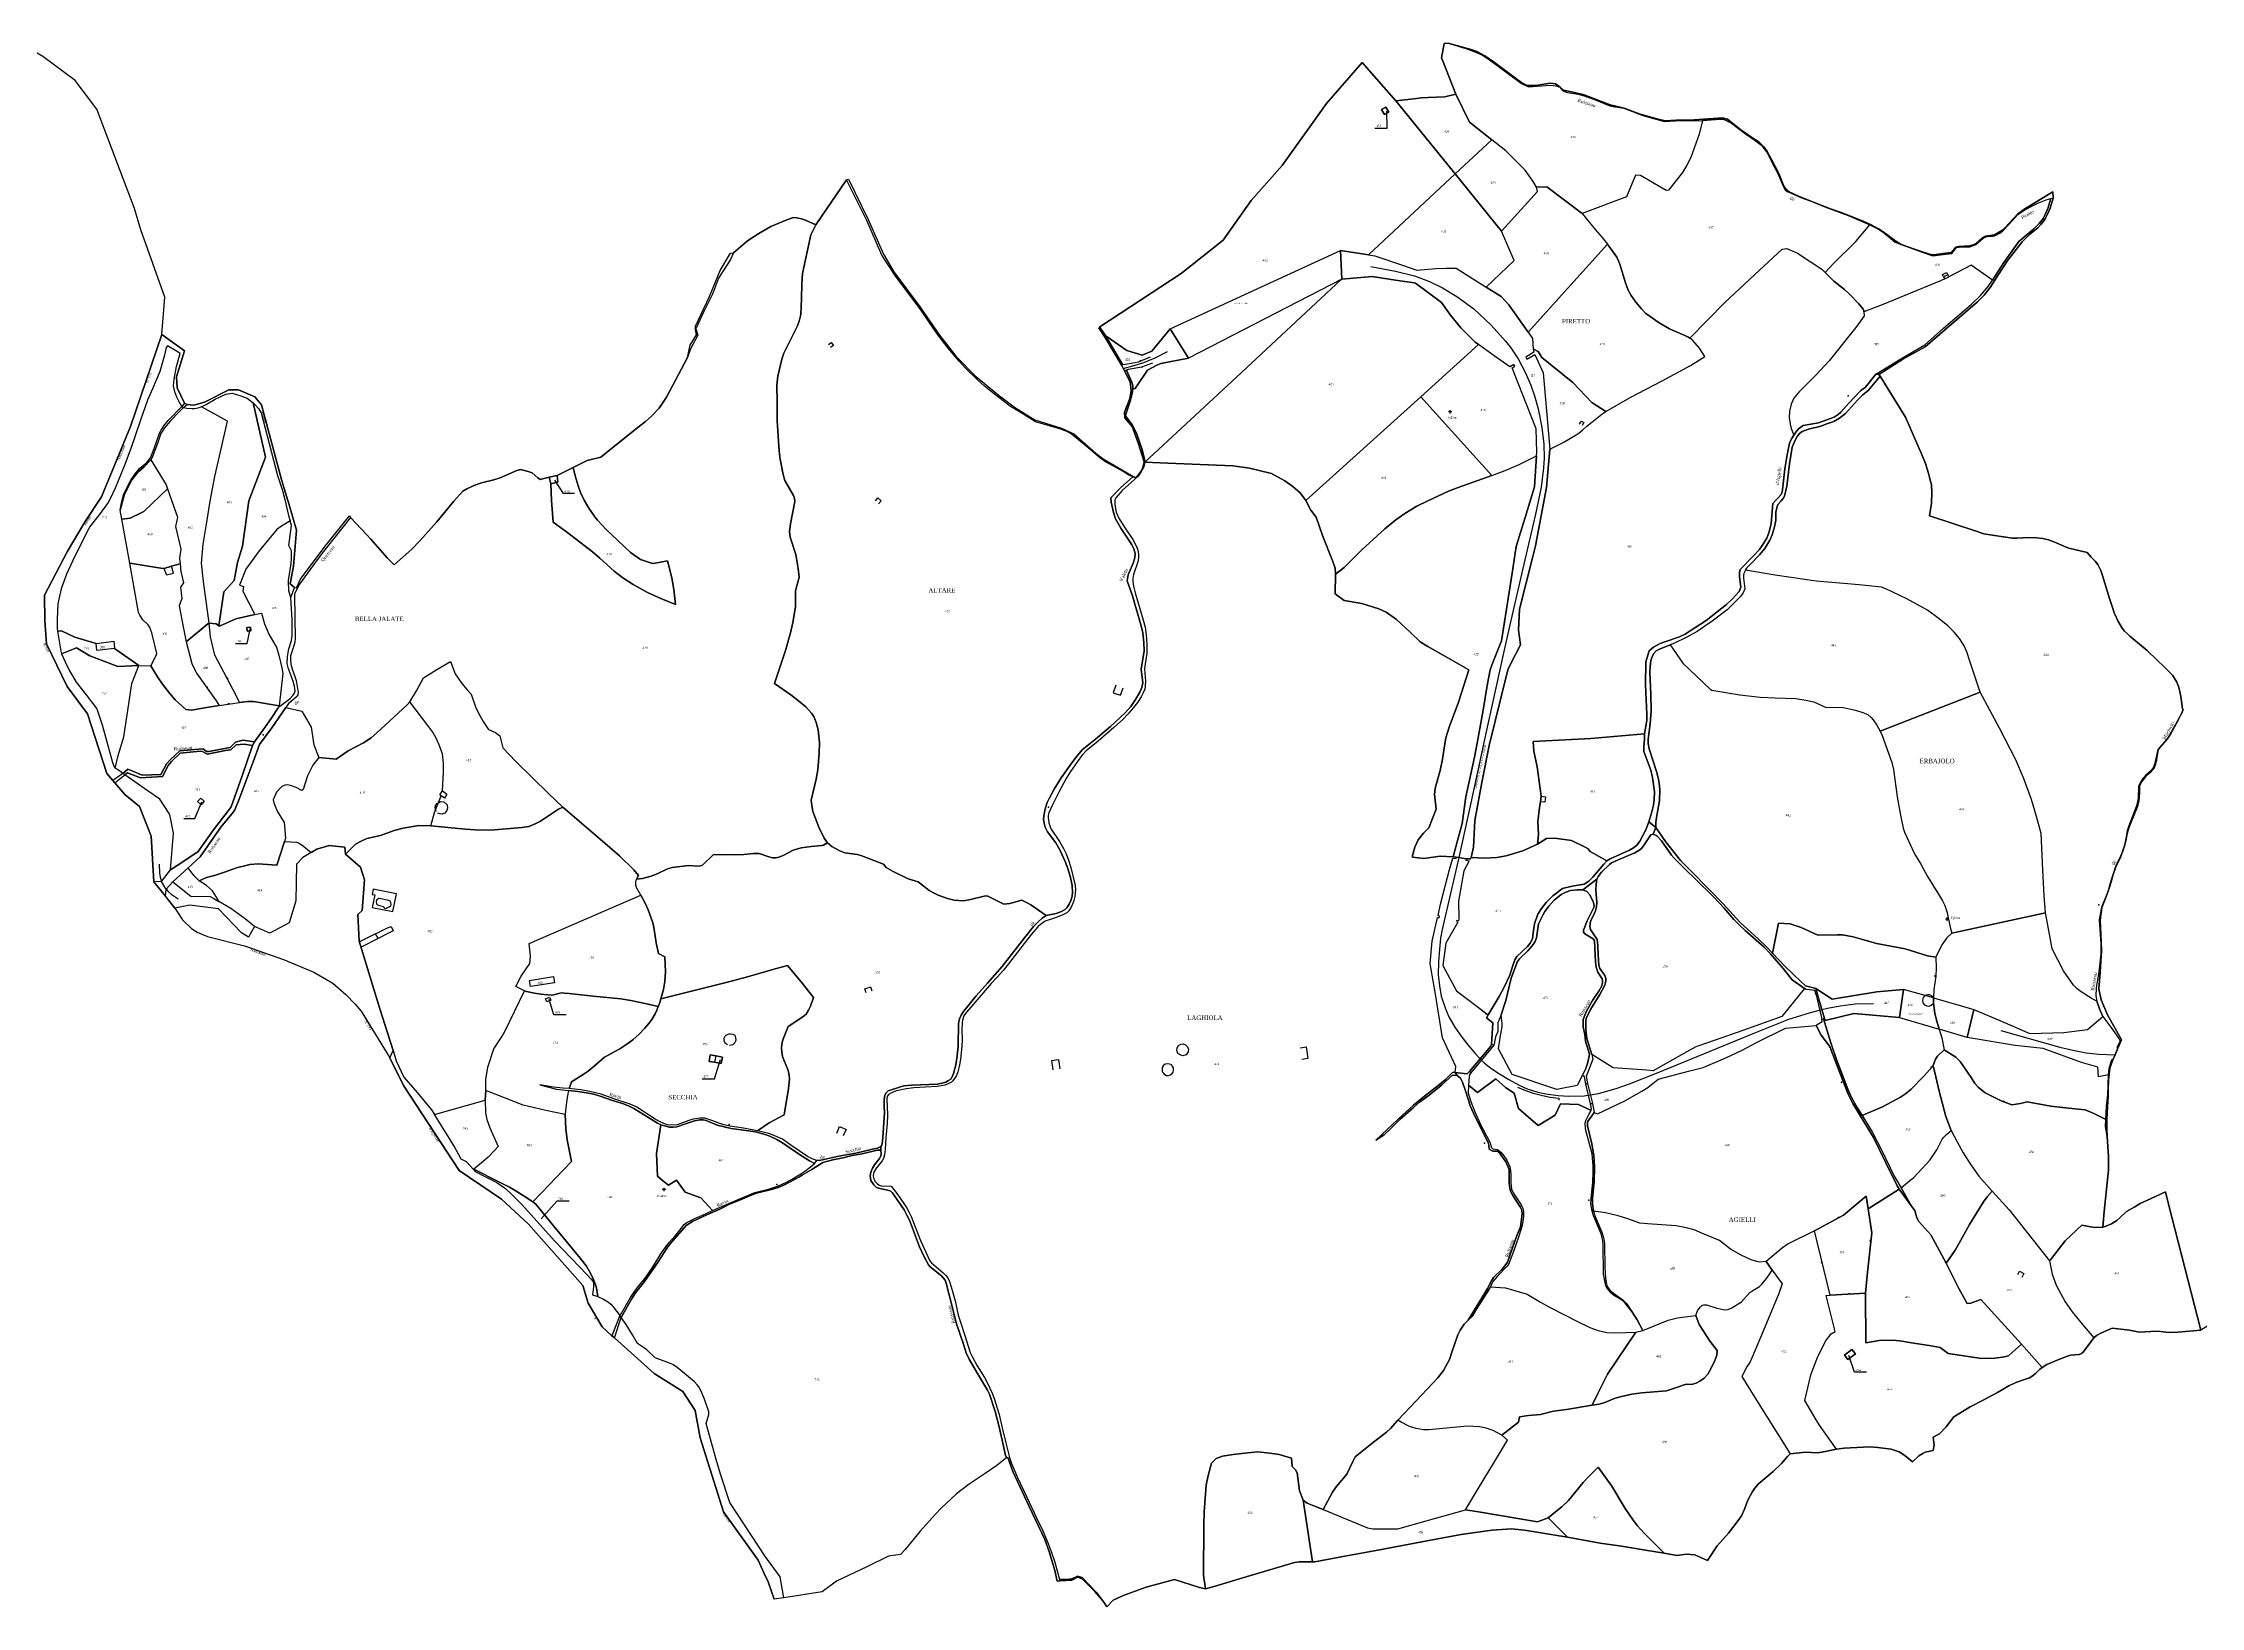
# Model space of a CAD drawing. Extents: x 1208104 to 1212743, y 6150498 to 6153217.
# Drawn here: x 1208692 to 1210617, y 6150498 to 6151892 of the extents above; entities that cross this region are included whole.
import ezdxf

# ---------------------------------------------------------------- set-up
doc = ezdxf.new("R2010")
doc.units = 0
doc.linetypes.add('CONTINU', pattern=[0])
doc.layers.get('0').update_dxf_attribs({"linetype": 'CONTINU'})
for name, color, linetype in [('1FLECHEFL', 7, 'CONTINU'), ('1LIEUDIT', 7, 'CONTINU'), ('1PARCELLE', 7, 'CONTINU'), ('1SECTION', 7, 'CONTINU'), ('1SUBDSECT', 7, 'CONTINU'), ('1TRONFLUV', 7, 'CONTINU'), ('1TROUPARCELLE', 7, 'CONTINU'), ('1ZONCOMM', 7, 'CONTINU'), ('3BATIDUR', 7, 'CONTINU'), ('3BATILEGER', 7, 'CONTINU'), ('3CALVAIRE', 7, 'CONTINU'), ('3CALVAIRETEX', 7, 'CONTINU'), ('3CHEMIN', 7, 'CONTINU'), ('3CLOTNONMI', 7, 'CONTINU'), ('3ENSIMMO', 7, 'CONTINU'), ('3FISCLINE', 7, 'CONTINUOUS'), ('3FLECHEPAR', 7, 'CONTINU'), ('3FOSSENONMI', 7, 'CONTINU'), ('3LIEUDITTEX', 7, 'CONTINU'), ('3MURNONMI', 7, 'CONTINU'), ('3PARCELLETEX', 7, 'CONTINU'), ('3PISCINE', 7, 'CONTINUOUS'), ('3PONT', 7, 'CONTINU'), ('3SENTIER', 7, 'CONTINU'), ('3SNCF', 7, 'CONTINU'), ('3SNCFTEX', 7, 'CONTINU'), ('3TOPOLINE', 7, 'CONTINU'), ('3TRONFLUVTEX', 7, 'CONTINU'), ('3TUNNEL', 7, 'CONTINU'), ('3ZONCOMMTEX', 7, 'CONTINU')]:
    doc.layers.add(name, color=color, linetype=linetype)
doc.styles.get("Standard").update_dxf_attribs({"font": 'Times New Roman'})

# ---------------------------------------------------------------- blocks, each defined once
blk = doc.blocks.new('DETATOPO')
for points in [[(-1.5, 0), (1.5, 0)], [(0, -1.5), (0, 1.5)]]:
    blk.add_lwpolyline(points)
blk = doc.blocks.new('FLECHRU1')
blk.add_point((0, 0))
blk = doc.blocks.new('MURNOMI')
blk.add_line((-0.75, 0.5), (0.75, 0.5))
blk = doc.blocks.new('FOSSNOMI')
for p, q in [((-2.5, 0.5), (-1.5, 0.5)), ((-0.5, 0.5), (0.5, 0.5)), ((1.5, 0.5), (2.5, 0.5))]:
    blk.add_line(p, q)
blk = doc.blocks.new('CLOTNOMI')
at = {"const_width": 0.38}
blk.add_lwpolyline([(-0.19, 0.37, 1), (0.19, 0.37, 1)], format="xyb", close=True, dxfattribs=at)

msp = doc.modelspace()

# ---------------------------------------------------------------- linework, layer by layer
at = {"layer": '1LIEUDIT'}
for points in [[(1209674.32, 6151518.82), (1209695.03, 6151517.81), (1209752.81, 6151515.44), (1209767.69, 6151513.45), (1209787.56, 6151508.56), (1209799.19, 6151502.16), (1209806.49, 6151497.02), (1209812.95, 6151491.34), (1209818.21, 6151484.63), (1209822.64, 6151475.96), (1209827.3, 6151469.59), (1209832.95, 6151453.36), (1209842.3, 6151430.13), (1209844.21, 6151424.18), (1209844.48, 6151418.76), (1209844.25, 6151401.33), (1209852.24, 6151395.31), (1209868.02, 6151392.66), (1209883.22, 6151387.98), (1209889.87, 6151385.04), (1209898.9, 6151378.32), (1209911, 6151367.03), (1209920.14, 6151358.63), (1209926.82, 6151354.37), (1209944.82, 6151344.28), (1209963.57, 6151333.57), (1209954.26, 6151304.73), (1209946.01, 6151282.39), (1209943.09, 6151273), (1209941.04, 6151261.9), (1209939.86, 6151253.81), (1209937.83, 6151243.9), (1209933.57, 6151228.09), (1209932.76, 6151222.3), (1209934.25, 6151209.36), (1209927.73, 6151192.5), (1209923.01, 6151187.97), (1209918.17, 6151181.8), (1209915.39, 6151175.29), (1209913.24, 6151168.11), (1209913.12, 6151166.44), (1209923.35, 6151165.29), (1209937.98, 6151167.28), (1209949.37, 6151166.88), (1209952.28, 6151166.4), (1209954.46, 6151166.05), (1209960.97, 6151165.08), (1209964.88, 6151164.98), (1209965.58, 6151166.11), (1209977.52, 6151165.53), (1209988.5, 6151166.33), (1209996.86, 6151167.68), (1210011.62, 6151172.12), (1210024.75, 6151178.1), (1210032.66, 6151183.2), (1210040.31, 6151183.31), (1210055.02, 6151181.42), (1210067.23, 6151175.5), (1210069.82, 6151173.95), (1210071.62, 6151171.49), (1210086.6, 6151163.13), (1210089.55, 6151165.06), (1210106.77, 6151172.68), (1210110.48, 6151174.83), (1210113.57, 6151177.52), (1210115.92, 6151180.63), (1210121.24, 6151191), (1210124.18, 6151198.06), (1210126.86, 6151206.83), (1210128.21, 6151212.73), (1210128.91, 6151217.91), (1210129.16, 6151224.72), (1210127.45, 6151237.39), (1210125.8, 6151244.12), (1210119.65, 6151260.84), (1210119.51, 6151264.61), (1210120.16, 6151272), (1210120.24, 6151276.59), (1210122.25, 6151288.48), (1210122.32, 6151294.13), (1210121.12, 6151320.18), (1210121.37, 6151340.79), (1210124.42, 6151350.51), (1210128.23, 6151353.9), (1210134.04, 6151357.02), (1210139.34, 6151358.84), (1210151.44, 6151363.09), (1210156.43, 6151365.49), (1210160.99, 6151368.28), (1210175.16, 6151377.43), (1210193.2, 6151391.76), (1210198.48, 6151396.56), (1210204.63, 6151403.27), (1210206.28, 6151407.3), (1210204.81, 6151416.38), (1210204.88, 6151419.95), (1210205.45, 6151422.9), (1210217.01, 6151434.81), (1210222.68, 6151440.84), (1210226.35, 6151446.14), (1210229.42, 6151451.06), (1210231.49, 6151456.49), (1210233.3, 6151464.06), (1210234.76, 6151481.76), (1210241.98, 6151489.9), (1210242.66, 6151491.29), (1210243.26, 6151494.11), (1210245.36, 6151512.76), (1210247.44, 6151525.33), (1210249.6, 6151535.54), (1210251.27, 6151539.49), (1210253.43, 6151542.88), (1210255.1, 6151545.39), (1210257.58, 6151548.42), (1210261.81, 6151551.29), (1210275.37, 6151553.73), (1210289.3, 6151558.87), (1210292.99, 6151561.14), (1210295.24, 6151563.26), (1210302.44, 6151571.34), (1210312.92, 6151582.28), (1210317.46, 6151585.56), (1210326.48, 6151597.17), (1210329.34, 6151596.84), (1210350.77, 6151610.54), (1210365.32, 6151618.48), (1210370.54, 6151621.61), (1210383.65, 6151632.82), (1210417.34, 6151661.84), (1210423.22, 6151667.74), (1210428.61, 6151674.52), (1210435.31, 6151685.2), (1210444.42, 6151698.96), (1210457, 6151715.36), (1210463.67, 6151721.77), (1210471.04, 6151727.8), (1210473.87, 6151730.71), (1210477.34, 6151735.11), (1210479.65, 6151739.83), (1210482.21, 6151745.15), (1210484.64, 6151754.18), (1210484.48, 6151759.93), (1210459.53, 6151744.68), (1210453.19, 6151740.11), (1210441.52, 6151727.66), (1210438.9, 6151725.38), (1210432.34, 6151721.33), (1210424.49, 6151720.41), (1210421.32, 6151718.77), (1210415.68, 6151713.71), (1210413.39, 6151712.42), (1210410.1, 6151711.6), (1210400.35, 6151711.17), (1210397.84, 6151710.46), (1210393.92, 6151705.59), (1210388.67, 6151705.15), (1210378.43, 6151703.65), (1210375.49, 6151704.06), (1210368.85, 6151706.1), (1210361.16, 6151708.82), (1210351.08, 6151712.3), (1210348.27, 6151713.54), (1210344.26, 6151715.73), (1210336.32, 6151721.83), (1210333.22, 6151724.22), (1210328.99, 6151726.89), (1210322.3, 6151730.35), (1210315.88, 6151733.21), (1210303.38, 6151738.51), (1210294.86, 6151741.64), (1210286.08, 6151744.77), (1210270.93, 6151750.67), (1210258.29, 6151755.73), (1210249.27, 6151759.79), (1210246.48, 6151761.95), (1210244.46, 6151764.77), (1210240.18, 6151776.18), (1210233.46, 6151788.63), (1210229.57, 6151795.79), (1210226.59, 6151799.82), (1210224.57, 6151802.01), (1210222.55, 6151803.95), (1210215.08, 6151808.9), (1210206.01, 6151815.16), (1210194.26, 6151824.55), (1210189.9, 6151825.85), (1210164.43, 6151824.1), (1210148.47, 6151823.75), (1210138.65, 6151823.06), (1210132.51, 6151824.53), (1210116.43, 6151829.1), (1210102.1, 6151834.46), (1210089.45, 6151837.28), (1210066.25, 6151846.26), (1210055.09, 6151848.85), (1210048.04, 6151850.46), (1210044.98, 6151853.26), (1210040.72, 6151856.09), (1210035.99, 6151856.57), (1210023.22, 6151854.64), (1210015.61, 6151854.54), (1210010.78, 6151857), (1210005, 6151861.29), (1209986.51, 6151875.12), (1209977.89, 6151881.05), (1209970.48, 6151884.82), (1209965.48, 6151886.86), (1209945.07, 6151892.38), (1209941.41, 6151892.01), (1209939.19, 6151879.42), (1209939.96, 6151877.1), (1209952.03, 6151846.8), (1209941.99, 6151844.39), (1209927.29, 6151843.91), (1209921.12, 6151843.55), (1209914.42, 6151842.83), (1209898.48, 6151841.04), (1209868.23, 6151875.02), (1209836.61, 6151838.52), (1209796.94, 6151783.19), (1209769.44, 6151752.18), (1209744.39, 6151716.71), (1209706.98, 6151687.07), (1209634.4, 6151639.42), (1209633.43, 6151638.51), (1209639.13, 6151630.02), (1209653.82, 6151604.89), (1209656.33, 6151600.08), (1209661.5, 6151590.36), (1209662.21, 6151582.65), (1209660.98, 6151575.54), (1209656.39, 6151563.38), (1209656.68, 6151558.29), (1209663.12, 6151550.48), (1209668.8, 6151535.18), (1209673.75, 6151519.14), (1209674.32, 6151518.82)], [(1209391.38, 6151179.16), (1209388.35, 6151183.57), (1209383.54, 6151193.14), (1209378.37, 6151207.12), (1209377.04, 6151214.92), (1209376.9, 6151217.42), (1209381.11, 6151235.99), (1209382.7, 6151244.45), (1209383.94, 6151259.3), (1209384.18, 6151268.62), (1209383.14, 6151280.17), (1209381.18, 6151286.72), (1209379.51, 6151291.34), (1209377.09, 6151294.96), (1209371.93, 6151300.42), (1209365.47, 6151306), (1209358.71, 6151311.15), (1209344.11, 6151321.44), (1209353.85, 6151350.88), (1209358.22, 6151366.68), (1209360.49, 6151375.74), (1209362.76, 6151389.79), (1209362.73, 6151403.91), (1209365.98, 6151416.22), (1209365.31, 6151423.82), (1209363.12, 6151436.48), (1209358.02, 6151451.75), (1209357.59, 6151456.93), (1209358.38, 6151463.72), (1209362.28, 6151483.64), (1209362, 6151486.47), (1209361.06, 6151488.97), (1209353.41, 6151502.27), (1209351.91, 6151507.78), (1209349.09, 6151521.52), (1209348.2, 6151528.62), (1209346.52, 6151555.51), (1209346.36, 6151572.24), (1209346.24, 6151587.46), (1209346.97, 6151595.32), (1209350.54, 6151610.67), (1209352.49, 6151616.03), (1209364.19, 6151639.74), (1209366.11, 6151644.61), (1209367.52, 6151650.39), (1209368.29, 6151664.58), (1209368.52, 6151677.76), (1209368.92, 6151687.11), (1209376.42, 6151721.41), (1209381.04, 6151730.48), (1209408.31, 6151770.62), (1209409.97, 6151771.03), (1209427.66, 6151735.11), (1209441.45, 6151704.1), (1209450.45, 6151688.36), (1209474.15, 6151656.96), (1209491.4, 6151632.01), (1209506.25, 6151612.97), (1209522.94, 6151595.62), (1209544.65, 6151577.95), (1209558.99, 6151567.25), (1209576.4, 6151556.37), (1209600.05, 6151549.17), (1209611.03, 6151544.04), (1209631.11, 6151526.51), (1209637.28, 6151521.66), (1209665.9, 6151504.97), (1209663.63, 6151505.71), (1209652.8, 6151495.93), (1209644.23, 6151486.95), (1209644.52, 6151482.93), (1209646.36, 6151473.78), (1209648.4, 6151468.27), (1209653.17, 6151459.75), (1209660.78, 6151448.18), (1209662.89, 6151445.13), (1209664.67, 6151441.56), (1209665.69, 6151437.41), (1209665.6, 6151433.39), (1209664.17, 6151428.65), (1209659.43, 6151418.33), (1209658.57, 6151412.82), (1209663.52, 6151399.47), (1209670.92, 6151373.81), (1209672.69, 6151366.9), (1209673.68, 6151357.59), (1209673.93, 6151350.43), (1209671.23, 6151334.09), (1209672.58, 6151321.94), (1209671.79, 6151317.84), (1209670.01, 6151313.7), (1209666.14, 6151307.02), (1209661.84, 6151300.96), (1209656.75, 6151295.16), (1209643.75, 6151283.13), (1209630.43, 6151271.8), (1209618.47, 6151262.26), (1209613.02, 6151255.41), (1209607.86, 6151248.49), (1209599.87, 6151237.26), (1209593.6, 6151227.13), (1209589.03, 6151218.94), (1209587.27, 6151215.1), (1209585.12, 6151208.37), (1209584.22, 6151202.81), (1209584.18, 6151199.99), (1209584.86, 6151195.71), (1209585.59, 6151193.1), (1209587.69, 6151189.01), (1209595.08, 6151179.2), (1209598.59, 6151173.12), (1209603.4, 6151162.62), (1209605.65, 6151156.4), (1209608, 6151148.43), (1209609.56, 6151141.09), (1209610, 6151135.3), (1209609.55, 6151131.69), (1209608.42, 6151127.72), (1209606.89, 6151124.6), (1209604.88, 6151121.4), (1209603.25, 6151119.68), (1209600.22, 6151117.9), (1209595.25, 6151116.11), (1209586.34, 6151114.39), (1209572.81, 6151123.89), (1209569.56, 6151125.89), (1209564.78, 6151128.15), (1209554.07, 6151125.29), (1209548.77, 6151124.66), (1209542.23, 6151127.86), (1209533.71, 6151131.85), (1209531.22, 6151131.72), (1209519.04, 6151128.76), (1209512.71, 6151127.59), (1209504.32, 6151128.19), (1209498.54, 6151129.64), (1209490.21, 6151132.63), (1209485.77, 6151134.64), (1209482.14, 6151136.8), (1209476.22, 6151141.56), (1209472.2, 6151144.51), (1209463.2, 6151147.28), (1209449.94, 6151153.8), (1209443.75, 6151157.22), (1209441.28, 6151160.26), (1209421.87, 6151167.69), (1209418.04, 6151168.95), (1209406.68, 6151170.48), (1209402.28, 6151172.09), (1209395.11, 6151175.87), (1209391.38, 6151179.16)], [(1208961.48, 6151169.14), (1208960.69, 6151175.48), (1208946.9, 6151177.02), (1208935.65, 6151173.69), (1208930.63, 6151170.69), (1208923.29, 6151166.04), (1208917.69, 6151160.25), (1208916.99, 6151127.43), (1208911.17, 6151107.79), (1208893.77, 6151098.78), (1208880.27, 6151104.78), (1208874.83, 6151095.22), (1208868.64, 6151098.87), (1208848.03, 6151120.44), (1208822.38, 6151123.61), (1208809.24, 6151121), (1208800.65, 6151131.77), (1208790.43, 6151144.59), (1208787.97, 6151185.18), (1208777.67, 6151211.54), (1208764.58, 6151222.33), (1208755.56, 6151232.77), (1208753.84, 6151234.74), (1208748.45, 6151240.98), (1208731.17, 6151294.33), (1208712.99, 6151318.77), (1208694.52, 6151356.64), (1208692.98, 6151377.49), (1208692.93, 6151400.2), (1208713.01, 6151438.89), (1208729.22, 6151465.9), (1208743.54, 6151487.77), (1208769.43, 6151550.62), (1208797.43, 6151632.64), (1208817.62, 6151618.06), (1208810.71, 6151594.74), (1208811.16, 6151584.98), (1208817.64, 6151571.35), (1208819.98, 6151570.28), (1208825.98, 6151569.53), (1208835.63, 6151572.33), (1208857.27, 6151583.35), (1208865.97, 6151583.1), (1208880.37, 6151577.11), (1208886.54, 6151569.76), (1208904.67, 6151501.97), (1208911.11, 6151480.6), (1208917.7, 6151458.17), (1208915.02, 6151425.97), (1208912.01, 6151410.32), (1208915.97, 6151406.82), (1208917.56, 6151406.68), (1208921.09, 6151414.3), (1208943.14, 6151443.82), (1208964.96, 6151470.99), (1208965.92, 6151469.49), (1208980.07, 6151454.26), (1208984.03, 6151450.03), (1208998.44, 6151433.53), (1209004.75, 6151427.12), (1209020.16, 6151440.96), (1209027.67, 6151448.62), (1209042.86, 6151465.45), (1209058.05, 6151483.88), (1209066.13, 6151493.01), (1209069.6, 6151495.07), (1209076.72, 6151498.18), (1209082.75, 6151500.37), (1209093.7, 6151502.97), (1209099.31, 6151504.65), (1209114.28, 6151511.16), (1209117.57, 6151512.29), (1209124.34, 6151510.42), (1209127.91, 6151509.22), (1209132.86, 6151504.79), (1209134.98, 6151503.29), (1209143.07, 6151505.32), (1209150.04, 6151506.85), (1209164.45, 6151513.88), (1209177.03, 6151520.11), (1209189.07, 6151523.05), (1209198.67, 6151530.81), (1209222.19, 6151549.78), (1209229.08, 6151554.99), (1209234.26, 6151559.61), (1209241.12, 6151566.95), (1209247.85, 6151576.56), (1209255.8, 6151591.87), (1209266.48, 6151612.13), (1209268.84, 6151623.03), (1209274.51, 6151632.18), (1209273.58, 6151637.09), (1209273.69, 6151639.93), (1209285.96, 6151666.57), (1209295.54, 6151689.65), (1209304.87, 6151705.05), (1209307.48, 6151705.4), (1209319.97, 6151716.24), (1209329.98, 6151722.69), (1209340.86, 6151728.83), (1209355.1, 6151734.84), (1209361.07, 6151736.98), (1209363.59, 6151736.69), (1209368.03, 6151735.66), (1209371.7, 6151734.4), (1209381.04, 6151730.48), (1209376.42, 6151721.41), (1209368.92, 6151687.11), (1209368.52, 6151677.76), (1209368.29, 6151664.58), (1209367.52, 6151650.39), (1209366.11, 6151644.61), (1209364.19, 6151639.74), (1209352.49, 6151616.03), (1209350.54, 6151610.67), (1209346.97, 6151595.32), (1209346.24, 6151587.46), (1209346.36, 6151572.24), (1209346.52, 6151555.51), (1209348.2, 6151528.62), (1209349.09, 6151521.52), (1209351.91, 6151507.78), (1209353.41, 6151502.27), (1209361.06, 6151488.97), (1209362, 6151486.47), (1209362.28, 6151483.64), (1209358.38, 6151463.72), (1209357.59, 6151456.93), (1209358.02, 6151451.75), (1209363.12, 6151436.48), (1209365.31, 6151423.82), (1209365.98, 6151416.22), (1209362.73, 6151403.91), (1209362.76, 6151389.79), (1209360.49, 6151375.74), (1209358.22, 6151366.68), (1209353.85, 6151350.88), (1209344.11, 6151321.44), (1209358.71, 6151311.15), (1209365.47, 6151306), (1209371.93, 6151300.42), (1209377.09, 6151294.96), (1209379.51, 6151291.34), (1209381.18, 6151286.72), (1209383.14, 6151280.17), (1209384.18, 6151268.62), (1209383.94, 6151259.3), (1209382.7, 6151244.45), (1209381.11, 6151235.99), (1209376.9, 6151217.42), (1209377.04, 6151214.92), (1209378.37, 6151207.12), (1209383.54, 6151193.14), (1209388.35, 6151183.57), (1209391.38, 6151179.16), (1209387.82, 6151177.22), (1209386.21, 6151176.87), (1209376.63, 6151176.1), (1209367.74, 6151174.95), (1209360.72, 6151172.75), (1209351.74, 6151168.08), (1209348.03, 6151166.42), (1209345.59, 6151165.79), (1209342.37, 6151166.01), (1209339.1, 6151166.89), (1209330.26, 6151169.75), (1209325.34, 6151169.88), (1209316.76, 6151168.98), (1209308.78, 6151168.67), (1209289.51, 6151168.74), (1209279.94, 6151159.37), (1209278.14, 6151158.73), (1209275.51, 6151158.6), (1209267.24, 6151158.92), (1209252.72, 6151157.2), (1209248.7, 6151156.16), (1209239.39, 6151151.63), (1209234.08, 6151149.53), (1209226.34, 6151147.59), (1209221.08, 6151146.99), (1209222.8, 6151150.14), (1209218.47, 6151155.25), (1209205.7, 6151167.64), (1209188.54, 6151182.49), (1209171.77, 6151196.73), (1209155.12, 6151210.92), (1209151.27, 6151209.24), (1209135.31, 6151198.7), (1209130.66, 6151196.27), (1209124.99, 6151193.73), (1209118.71, 6151192.95), (1209094.23, 6151190.88), (1209089.68, 6151190.66), (1209077.15, 6151190.85), (1209068.26, 6151191.5), (1209037.54, 6151194.52), (1209026.84, 6151194.71), (1209012.88, 6151192.43), (1209004.87, 6151190.29), (1208992.45, 6151185.77), (1208980.53, 6151183.2), (1208975.22, 6151180.87), (1208970.26, 6151177.96), (1208961.48, 6151169.14)], [(1210531.68, 6150932.46), (1210532.71, 6150932.25), (1210533.13, 6150944.22), (1210533.95, 6150953.07), (1210533.95, 6150959.72), (1210534.03, 6150967.66), (1210535.42, 6150978.23), (1210537.86, 6150985.62), (1210539.95, 6150990.22), (1210542.47, 6150996.02), (1210545.84, 6151003.73), (1210533.29, 6151026), (1210527.72, 6151039.22), (1210525.61, 6151048.93), (1210526.73, 6151064.02), (1210527.34, 6151073.83), (1210527.74, 6151082.12), (1210527.73, 6151091.28), (1210526.65, 6151110.43), (1210528.29, 6151121.52), (1210531.05, 6151129.01), (1210533.89, 6151136.29), (1210534.9, 6151139.78), (1210536.37, 6151144.45), (1210538.34, 6151150.98), (1210540.73, 6151157.97), (1210544.74, 6151166.55), (1210546.65, 6151171.16), (1210548.43, 6151176.6), (1210549.47, 6151181.09), (1210550.77, 6151187.72), (1210551.99, 6151191.85), (1210553.96, 6151196.96), (1210559.92, 6151211.81), (1210561.01, 6151215.6), (1210561.47, 6151218.67), (1210561.85, 6151225.32), (1210561.77, 6151229.86), (1210563.59, 6151233.61), (1210567.16, 6151238.03), (1210571.4, 6151242.06), (1210574.82, 6151246.02), (1210575.84, 6151248.45), (1210576.64, 6151251.73), (1210578.55, 6151262.31), (1210579.96, 6151264.26), (1210586.59, 6151271.66), (1210589.4, 6151276.12), (1210594.72, 6151285.92), (1210597.82, 6151291.76), (1210599.67, 6151295.1), (1210600.65, 6151298.12), (1210600.22, 6151298.87), (1210599.42, 6151303.17), (1210598.71, 6151309.77), (1210596.75, 6151318.06), (1210596.07, 6151320.25), (1210595.08, 6151322.43), (1210591.09, 6151328.81), (1210583.78, 6151336.18), (1210577.6, 6151342.26), (1210568.75, 6151350.66), (1210553.3, 6151363.5), (1210551.04, 6151365.53), (1210548.44, 6151368.11), (1210546.39, 6151370.79), (1210542.48, 6151377.27), (1210539.66, 6151383.18), (1210539.25, 6151384.36), (1210537.95, 6151388.11), (1210535.02, 6151397.21), (1210528.78, 6151417.66), (1210527.14, 6151422.07), (1210524.64, 6151427.53), (1210522.23, 6151430.42), (1210518.63, 6151434.16), (1210515.12, 6151438.23), (1210498.83, 6151442.18), (1210496.23, 6151443.07), (1210486.81, 6151447.17), (1210480.71, 6151449.51), (1210475.55, 6151450.71), (1210469.86, 6151451.36), (1210463.08, 6151451.53), (1210452.33, 6151450.84), (1210448.35, 6151450.92), (1210432.34, 6151453.23), (1210422.9, 6151454.79), (1210415.99, 6151457.19), (1210374.31, 6151470.96), (1210376.33, 6151482.2), (1210376.66, 6151491.71), (1210376.09, 6151498.47), (1210374.51, 6151505.06), (1210373.15, 6151509.91), (1210370.8, 6151517.64), (1210367.44, 6151526.04), (1210353.14, 6151558.73), (1210330.36, 6151595.39), (1210329.34, 6151596.84), (1210326.48, 6151597.17), (1210317.46, 6151585.56), (1210312.92, 6151582.28), (1210302.44, 6151571.34), (1210295.24, 6151563.26), (1210292.99, 6151561.14), (1210289.3, 6151558.87), (1210275.37, 6151553.73), (1210261.81, 6151551.29), (1210257.58, 6151548.42), (1210255.1, 6151545.39), (1210253.43, 6151542.88), (1210251.27, 6151539.49), (1210249.6, 6151535.54), (1210247.44, 6151525.33), (1210245.36, 6151512.76), (1210243.26, 6151494.11), (1210242.66, 6151491.29), (1210241.98, 6151489.9), (1210234.76, 6151481.76), (1210233.3, 6151464.06), (1210231.49, 6151456.49), (1210229.42, 6151451.06), (1210226.35, 6151446.14), (1210222.68, 6151440.84), (1210217.01, 6151434.81), (1210205.45, 6151422.9), (1210204.88, 6151419.95), (1210204.81, 6151416.38), (1210206.28, 6151407.3), (1210204.63, 6151403.27), (1210198.48, 6151396.56), (1210193.2, 6151391.76), (1210175.16, 6151377.43), (1210160.99, 6151368.28), (1210156.43, 6151365.49), (1210151.44, 6151363.09), (1210139.34, 6151358.84), (1210134.04, 6151357.02), (1210128.23, 6151353.9), (1210124.42, 6151350.51), (1210121.37, 6151340.79), (1210121.12, 6151320.18), (1210122.32, 6151294.13), (1210122.25, 6151288.48), (1210120.24, 6151276.59), (1210120.16, 6151272), (1210119.51, 6151264.61), (1210119.65, 6151260.84), (1210125.8, 6151244.12), (1210127.45, 6151237.39), (1210129.16, 6151224.72), (1210128.91, 6151217.91), (1210128.21, 6151212.73), (1210126.86, 6151206.83), (1210124.18, 6151198.06), (1210130.38, 6151193.05), (1210138.82, 6151180.53), (1210152.44, 6151163.61), (1210160.25, 6151155.57), (1210178.61, 6151137.16), (1210190.19, 6151125.19), (1210205.45, 6151108.24), (1210221.48, 6151093.79), (1210229.12, 6151086.4), (1210234.38, 6151080.76), (1210245.41, 6151069.3), (1210259.93, 6151055.22), (1210263.9, 6151051.82), (1210273.16, 6151049.22), (1210274.53, 6151043.89), (1210278.32, 6151030.52), (1210280.66, 6151022.67), (1210279.96, 6151022.42), (1210286.52, 6151000.83), (1210291.51, 6150986.03), (1210301.6, 6150959.56), (1210304.91, 6150952.22), (1210309.8, 6150943.31), (1210314.37, 6150936.09), (1210332.59, 6150943.98), (1210348.46, 6150952.49), (1210353.06, 6150955.52), (1210357.98, 6150959.56), (1210369.15, 6150970.93), (1210377.46, 6150980.11), (1210379.69, 6150986.2), (1210381.7, 6150988.91), (1210387.41, 6150994.54), (1210397.81, 6150988.04), (1210401.89, 6150984.34), (1210411.6, 6150970), (1210414.94, 6150964.69), (1210417.94, 6150961.24), (1210424.02, 6150956.38), (1210432.52, 6150952.06), (1210438.27, 6150949.29), (1210447.97, 6150945.58), (1210455.6, 6150946.84), (1210461.64, 6150948.36), (1210482.72, 6150944.4), (1210501.5, 6150942.34), (1210513.18, 6150941.3), (1210520.9, 6150937.99), (1210531.68, 6150932.46)], [(1209439, 6150908.32), (1209439.07, 6150904.77), (1209439.21, 6150901.89), (1209438.9, 6150900.24), (1209437.7, 6150897.73), (1209433.3, 6150892), (1209431.38, 6150889.11), (1209430.03, 6150885.67), (1209429.51, 6150882.41), (1209430.14, 6150878.06), (1209432.54, 6150874.14), (1209435.2, 6150871.96), (1209437.89, 6150870.86), (1209445.04, 6150869.46), (1209447.74, 6150868.48), (1209449.12, 6150867.32), (1209451.25, 6150864.58), (1209459.78, 6150851.9), (1209462.15, 6150847.35), (1209464.44, 6150842.87), (1209473.44, 6150819.13), (1209477.71, 6150809.92), (1209481.57, 6150803.07), (1209482.92, 6150801.25), (1209492.9, 6150793.1), (1209496.21, 6150789.14), (1209497.1, 6150786.54), (1209503.15, 6150763.28), (1209506.55, 6150750.34), (1209512.58, 6150732.25), (1209515.15, 6150724.32), (1209517.82, 6150718.78), (1209524.28, 6150707.37), (1209533.94, 6150691.12), (1209535.75, 6150687.72), (1209540.78, 6150672.05), (1209544.35, 6150658.55), (1209548.84, 6150638.51), (1209549.94, 6150634.02), (1209551.05, 6150630.69), (1209552.2, 6150631.1), (1209556.79, 6150618.49), (1209571.36, 6150587.29), (1209585.09, 6150557.93), (1209589.2, 6150547.18), (1209594.19, 6150530.4), (1209596.3, 6150520.93), (1209598.56, 6150521.09), (1209609.26, 6150521.8), (1209614.49, 6150524.35), (1209618.67, 6150522.98), (1209629.81, 6150511.62), (1209635.84, 6150504.89), (1209637.93, 6150501.99), (1209640.67, 6150497.95), (1209646.25, 6150503.76), (1209655.96, 6150508.31), (1209675.63, 6150515.55), (1209700.83, 6150522.3), (1209723.21, 6150515.18), (1209728.55, 6150514.11), (1209726.83, 6150526.19), (1209727.15, 6150570.8), (1209727.41, 6150582.8), (1209729.12, 6150606.47), (1209731.01, 6150615.18), (1209733.87, 6150626.04), (1209737.99, 6150630.22), (1209743.66, 6150632.31), (1209753.28, 6150633.76), (1209766.29, 6150635.35), (1209775.15, 6150636.03), (1209786.05, 6150635.06), (1209794.19, 6150633.7), (1209805.23, 6150630.59), (1209805.73, 6150623.1), (1209808.9, 6150620.02), (1209810.46, 6150617.5), (1209812.52, 6150601.26), (1209815.67, 6150593.2), (1209819.36, 6150590.45), (1209825.06, 6150587.93), (1209833.56, 6150584.66), (1209841.82, 6150600.12), (1209845.15, 6150604.88), (1209854.6, 6150616.23), (1209860.03, 6150627.57), (1209862.11, 6150631.59), (1209878.43, 6150644.7), (1209889.93, 6150653.71), (1209893.52, 6150657.08), (1209900.17, 6150664.33), (1209916.39, 6150681.79), (1209931.11, 6150697.06), (1209935.74, 6150702.22), (1209940.87, 6150708.69), (1209946.14, 6150718.45), (1209948.27, 6150725.11), (1209953.53, 6150740.59), (1209955.62, 6150744.76), (1209959.46, 6150749.91), (1209962.9, 6150753.57), (1209973.15, 6150770.58), (1209980.18, 6150781.76), (1209984.02, 6150789.36), (1209985.42, 6150791.69), (1209992.65, 6150798.39), (1209994.8, 6150800.89), (1209997.98, 6150805.25), (1210006.13, 6150828.33), (1210009.44, 6150836.87), (1210011.02, 6150848.11), (1210010.65, 6150851.8), (1210009.33, 6150854.58), (1210002.61, 6150864.87), (1210000.71, 6150868.54), (1209999.96, 6150871.25), (1209999.57, 6150875.76), (1209999.54, 6150888.09), (1209996.58, 6150894.75), (1209990.49, 6150903.23), (1209988.66, 6150904.18), (1209984.87, 6150904.39), (1209981.73, 6150906.08), (1209981.31, 6150909.74), (1209980.59, 6150912.02), (1209968.93, 6150935.44), (1209965.04, 6150944.17), (1209960.54, 6150958.08), (1209957.89, 6150965.85), (1209955.95, 6150969.31), (1209952.99, 6150971.77), (1209951.33, 6150974.48), (1209962.01, 6150973.21), (1209963.98, 6150975.36), (1209973.52, 6150986.64), (1209983.03, 6150998.01), (1209983.77, 6150999.52), (1209984.9, 6151018.85), (1209979.28, 6151023.2), (1209980.78, 6151025.91), (1209990.45, 6151042.16), (1209994.98, 6151050.53), (1210000.07, 6151061.35), (1210002.69, 6151069.86), (1210004.52, 6151075), (1210006.28, 6151077.84), (1210015.78, 6151086.74), (1210018.32, 6151089.77), (1210020.22, 6151093.8), (1210020.99, 6151098.93), (1210021.93, 6151106.98), (1210025.12, 6151115.71), (1210028.29, 6151120.79), (1210032.57, 6151126.01), (1210038.54, 6151131.99), (1210047.02, 6151138.44), (1210055.63, 6151140.54), (1210066.39, 6151142.3), (1210070.47, 6151145.17), (1210074.01, 6151148.58), (1210083.93, 6151160.28), (1210086.6, 6151163.13), (1210071.62, 6151171.49), (1210069.82, 6151173.95), (1210067.23, 6151175.5), (1210055.02, 6151181.42), (1210040.31, 6151183.31), (1210032.66, 6151183.2), (1210024.75, 6151178.1), (1210011.62, 6151172.12), (1209996.86, 6151167.68), (1209988.5, 6151166.33), (1209977.52, 6151165.53), (1209965.58, 6151166.11), (1209964.88, 6151164.98), (1209960.97, 6151165.08), (1209954.46, 6151166.05), (1209952.28, 6151166.4), (1209949.37, 6151166.88), (1209937.98, 6151167.28), (1209923.35, 6151165.29), (1209913.12, 6151166.44), (1209913.24, 6151168.11), (1209915.39, 6151175.29), (1209918.17, 6151181.8), (1209923.01, 6151187.97), (1209927.73, 6151192.5), (1209934.25, 6151209.36), (1209932.76, 6151222.3), (1209933.57, 6151228.09), (1209937.83, 6151243.9), (1209939.86, 6151253.81), (1209941.04, 6151261.9), (1209943.09, 6151273), (1209946.01, 6151282.39), (1209954.26, 6151304.73), (1209963.57, 6151333.57), (1209944.82, 6151344.28), (1209926.82, 6151354.37), (1209920.14, 6151358.63), (1209911, 6151367.03), (1209898.9, 6151378.32), (1209889.87, 6151385.04), (1209883.22, 6151387.98), (1209868.02, 6151392.66), (1209852.24, 6151395.31), (1209844.25, 6151401.33), (1209844.48, 6151418.76), (1209844.21, 6151424.18), (1209842.3, 6151430.13), (1209832.95, 6151453.36), (1209827.3, 6151469.59), (1209822.64, 6151475.96), (1209818.21, 6151484.63), (1209812.95, 6151491.34), (1209806.49, 6151497.02), (1209799.19, 6151502.16), (1209787.56, 6151508.56), (1209767.69, 6151513.45), (1209752.81, 6151515.44), (1209695.03, 6151517.81), (1209674.32, 6151518.82), (1209673.75, 6151519.14), (1209672.77, 6151514.01), (1209670.86, 6151510.29), (1209667.5, 6151506.09), (1209666.25, 6151504.7), (1209665.9, 6151504.97), (1209663.63, 6151505.71), (1209652.8, 6151495.93), (1209644.23, 6151486.95), (1209644.52, 6151482.93), (1209646.36, 6151473.78), (1209648.4, 6151468.27), (1209653.17, 6151459.75), (1209660.78, 6151448.18), (1209662.89, 6151445.13), (1209664.67, 6151441.56), (1209665.69, 6151437.41), (1209665.6, 6151433.39), (1209664.17, 6151428.65), (1209659.43, 6151418.33), (1209658.57, 6151412.82), (1209663.52, 6151399.47), (1209670.92, 6151373.81), (1209672.69, 6151366.9), (1209673.68, 6151357.59), (1209673.93, 6151350.43), (1209671.23, 6151334.09), (1209672.58, 6151321.94), (1209671.79, 6151317.84), (1209670.01, 6151313.7), (1209666.14, 6151307.02), (1209661.84, 6151300.96), (1209656.75, 6151295.16), (1209643.75, 6151283.13), (1209630.43, 6151271.8), (1209618.47, 6151262.26), (1209613.02, 6151255.41), (1209607.86, 6151248.49), (1209599.87, 6151237.26), (1209593.6, 6151227.13), (1209589.03, 6151218.94), (1209587.27, 6151215.1), (1209585.12, 6151208.37), (1209584.22, 6151202.81), (1209584.18, 6151199.99), (1209584.86, 6151195.71), (1209585.59, 6151193.1), (1209587.69, 6151189.01), (1209595.08, 6151179.2), (1209598.59, 6151173.12), (1209603.4, 6151162.62), (1209605.65, 6151156.4), (1209608, 6151148.43), (1209609.56, 6151141.09), (1209610, 6151135.3), (1209609.55, 6151131.69), (1209608.42, 6151127.72), (1209606.89, 6151124.6), (1209604.88, 6151121.4), (1209603.25, 6151119.68), (1209600.22, 6151117.9), (1209595.25, 6151116.11), (1209586.34, 6151114.39), (1209582.86, 6151112.2), (1209579.14, 6151108.74), (1209575.18, 6151104.73), (1209566.98, 6151094.64), (1209547.3, 6151068.92), (1209534.13, 6151054.09), (1209524.06, 6151042.89), (1209512.65, 6151028.88), (1209510.46, 6151025.66), (1209509.16, 6151022.41), (1209508.34, 6151018.04), (1209507.86, 6150998.3), (1209507, 6150988.98), (1209505.89, 6150981.21), (1209503.87, 6150973.55), (1209502.69, 6150970.62), (1209501.26, 6150968.62), (1209499.39, 6150967.18), (1209496.78, 6150965.91), (1209494.59, 6150965.11), (1209489.59, 6150964.02), (1209466.38, 6150963.16), (1209459.55, 6150962.46), (1209455.5, 6150961.47), (1209445.34, 6150958.14), (1209443.42, 6150956.12), (1209442.6, 6150954.04), (1209441.98, 6150950.77), (1209441.82, 6150944.05), (1209442.26, 6150938.38), (1209441, 6150920.56), (1209440.31, 6150913.15), (1209439.82, 6150909.79), (1209439, 6150908.32)], [(1209439, 6150908.32), (1209439.07, 6150904.77), (1209439.21, 6150901.89), (1209438.9, 6150900.24), (1209437.7, 6150897.73), (1209433.3, 6150892), (1209431.38, 6150889.11), (1209430.03, 6150885.67), (1209429.51, 6150882.41), (1209430.14, 6150878.06), (1209432.54, 6150874.14), (1209435.2, 6150871.96), (1209437.89, 6150870.86), (1209445.04, 6150869.46), (1209447.74, 6150868.48), (1209449.12, 6150867.32), (1209451.25, 6150864.58), (1209459.78, 6150851.9), (1209462.15, 6150847.35), (1209464.44, 6150842.87), (1209473.44, 6150819.13), (1209477.71, 6150809.92), (1209481.57, 6150803.07), (1209482.92, 6150801.25), (1209492.9, 6150793.1), (1209496.21, 6150789.14), (1209497.1, 6150786.54), (1209503.15, 6150763.28), (1209506.55, 6150750.34), (1209512.58, 6150732.25), (1209515.15, 6150724.32), (1209517.82, 6150718.78), (1209524.28, 6150707.37), (1209533.94, 6150691.12), (1209535.75, 6150687.72), (1209540.78, 6150672.05), (1209544.35, 6150658.55), (1209548.84, 6150638.51), (1209549.94, 6150634.02), (1209551.05, 6150630.69), (1209542.4, 6150624.01), (1209531.93, 6150616.81), (1209517.66, 6150607.47), (1209506.45, 6150598.69), (1209492.86, 6150585.89), (1209487.82, 6150580.45), (1209474.03, 6150565.43), (1209460.53, 6150549.17), (1209456.51, 6150544.54), (1209445.91, 6150543.26), (1209426.5, 6150533.54), (1209399.24, 6150520.77), (1209386.5, 6150511.3), (1209352.46, 6150505.95), (1209343.9, 6150504.64), (1209338.27, 6150520.23), (1209334.83, 6150527.69), (1209329.48, 6150539.48), (1209298.53, 6150582.6), (1209277.75, 6150648.71), (1209273.39, 6150673.07), (1209262.26, 6150690.11), (1209236.78, 6150705.99), (1209201.25, 6150737.79), (1209199.09, 6150739.72), (1209190.37, 6150747.53), (1209177.81, 6150768.79), (1209173.01, 6150784.4), (1209124.57, 6150839.24), (1209100.52, 6150861.46), (1209062.68, 6150886.93), (1209013.22, 6150962.95), (1209000.92, 6150987.51), (1209003.8, 6150994), (1208992.07, 6151031.09), (1208973.62, 6151091.5), (1208972.26, 6151115.48), (1208976.13, 6151119.04), (1208978.36, 6151146.3), (1208974.68, 6151157.43), (1208961.48, 6151169.14), (1208970.26, 6151177.96), (1208975.22, 6151180.87), (1208980.53, 6151183.2), (1208992.45, 6151185.77), (1209004.87, 6151190.29), (1209012.88, 6151192.43), (1209026.84, 6151194.71), (1209037.54, 6151194.52), (1209068.26, 6151191.5), (1209077.15, 6151190.85), (1209089.68, 6151190.66), (1209094.23, 6151190.88), (1209118.71, 6151192.95), (1209124.99, 6151193.73), (1209130.66, 6151196.27), (1209135.31, 6151198.7), (1209151.27, 6151209.24), (1209155.12, 6151210.92), (1209171.77, 6151196.73), (1209188.54, 6151182.49), (1209205.7, 6151167.64), (1209218.47, 6151155.25), (1209222.8, 6151150.14), (1209221.08, 6151146.99), (1209226.34, 6151147.59), (1209234.08, 6151149.53), (1209239.39, 6151151.63), (1209248.7, 6151156.16), (1209252.72, 6151157.2), (1209267.24, 6151158.92), (1209275.51, 6151158.6), (1209278.14, 6151158.73), (1209279.94, 6151159.37), (1209289.51, 6151168.74), (1209308.78, 6151168.67), (1209316.76, 6151168.98), (1209325.34, 6151169.88), (1209330.26, 6151169.75), (1209339.1, 6151166.89), (1209342.37, 6151166.01), (1209345.59, 6151165.79), (1209348.03, 6151166.42), (1209351.74, 6151168.08), (1209360.72, 6151172.75), (1209367.74, 6151174.95), (1209376.63, 6151176.1), (1209386.21, 6151176.87), (1209387.82, 6151177.22), (1209391.38, 6151179.16), (1209395.11, 6151175.87), (1209402.28, 6151172.09), (1209406.68, 6151170.48), (1209418.04, 6151168.95), (1209421.87, 6151167.69), (1209441.28, 6151160.26), (1209443.75, 6151157.22), (1209449.94, 6151153.8), (1209463.2, 6151147.28), (1209472.2, 6151144.51), (1209476.22, 6151141.56), (1209482.14, 6151136.8), (1209485.77, 6151134.64), (1209490.21, 6151132.63), (1209498.54, 6151129.64), (1209504.32, 6151128.19), (1209512.71, 6151127.59), (1209519.04, 6151128.76), (1209531.22, 6151131.72), (1209533.71, 6151131.85), (1209542.23, 6151127.86), (1209548.77, 6151124.66), (1209554.07, 6151125.29), (1209564.78, 6151128.15), (1209569.56, 6151125.89), (1209572.81, 6151123.89), (1209586.34, 6151114.39), (1209582.86, 6151112.2), (1209579.14, 6151108.74), (1209575.18, 6151104.73), (1209566.98, 6151094.64), (1209547.3, 6151068.92), (1209534.13, 6151054.09), (1209524.06, 6151042.89), (1209512.65, 6151028.88), (1209510.46, 6151025.66), (1209509.16, 6151022.41), (1209508.34, 6151018.04), (1209507.86, 6150998.3), (1209507, 6150988.98), (1209505.89, 6150981.21), (1209503.87, 6150973.55), (1209502.69, 6150970.62), (1209501.26, 6150968.62), (1209499.39, 6150967.18), (1209496.78, 6150965.91), (1209494.59, 6150965.11), (1209489.59, 6150964.02), (1209466.38, 6150963.16), (1209459.55, 6150962.46), (1209455.5, 6150961.47), (1209445.34, 6150958.14), (1209443.42, 6150956.12), (1209442.6, 6150954.04), (1209441.98, 6150950.77), (1209441.82, 6150944.05), (1209442.26, 6150938.38), (1209441, 6150920.56), (1209440.31, 6150913.15), (1209439.82, 6150909.79), (1209439, 6150908.32)], [(1209951.33, 6150974.48), (1209952.99, 6150971.77), (1209955.95, 6150969.31), (1209957.89, 6150965.85), (1209960.54, 6150958.08), (1209965.04, 6150944.17), (1209968.93, 6150935.44), (1209980.59, 6150912.02), (1209981.31, 6150909.74), (1209981.73, 6150906.08), (1209984.87, 6150904.39), (1209988.66, 6150904.18), (1209990.49, 6150903.23), (1209996.58, 6150894.75), (1209999.54, 6150888.09), (1209999.57, 6150875.76), (1209999.96, 6150871.25), (1210000.71, 6150868.54), (1210002.61, 6150864.87), (1210009.33, 6150854.58), (1210010.65, 6150851.8), (1210011.02, 6150848.11), (1210009.44, 6150836.87), (1210006.13, 6150828.33), (1209997.98, 6150805.25), (1209994.8, 6150800.89), (1209992.65, 6150798.39), (1209985.42, 6150791.69), (1209984.02, 6150789.36), (1209980.18, 6150781.76), (1209973.15, 6150770.58), (1209962.9, 6150753.57), (1209959.46, 6150749.91), (1209955.62, 6150744.76), (1209953.53, 6150740.59), (1209948.27, 6150725.11), (1209946.14, 6150718.45), (1209940.87, 6150708.69), (1209935.74, 6150702.22), (1209931.11, 6150697.06), (1209916.39, 6150681.79), (1209900.17, 6150664.33), (1209893.52, 6150657.08), (1209889.93, 6150653.71), (1209878.43, 6150644.7), (1209862.11, 6150631.59), (1209860.03, 6150627.57), (1209854.6, 6150616.23), (1209845.15, 6150604.88), (1209841.82, 6150600.12), (1209833.56, 6150584.66), (1209825.06, 6150587.93), (1209819.36, 6150590.45), (1209815.67, 6150593.2), (1209812.52, 6150601.26), (1209810.46, 6150617.5), (1209808.9, 6150620.02), (1209805.73, 6150623.1), (1209805.23, 6150630.59), (1209794.19, 6150633.7), (1209786.05, 6150635.06), (1209775.15, 6150636.03), (1209766.29, 6150635.35), (1209753.28, 6150633.76), (1209743.66, 6150632.31), (1209737.99, 6150630.22), (1209733.87, 6150626.04), (1209731.01, 6150615.18), (1209729.12, 6150606.47), (1209727.41, 6150582.8), (1209727.15, 6150570.8), (1209726.83, 6150526.19), (1209728.55, 6150514.11), (1209737.08, 6150516.35), (1209764.93, 6150524.56), (1209808, 6150537.46), (1209812.19, 6150538.01), (1209824.15, 6150538.17), (1209826.06, 6150538.05), (1209852.93, 6150543.03), (1209882.22, 6150548.59), (1209927.92, 6150557.21), (1209956.51, 6150562.41), (1209984.09, 6150566.25), (1210001.52, 6150567.45), (1210013.09, 6150566.39), (1210051.6, 6150560.09), (1210080.77, 6150554.62), (1210099.59, 6150552.04), (1210121.04, 6150548.51), (1210137.66, 6150545.69), (1210149.17, 6150543.66), (1210157.7, 6150544.89), (1210165.04, 6150544.46), (1210173.59, 6150540.33), (1210176.41, 6150539.19), (1210185.12, 6150552.29), (1210195.24, 6150563.57), (1210204.79, 6150576.22), (1210206.67, 6150579.14), (1210209.29, 6150585.11), (1210212.4, 6150593.15), (1210216.36, 6150600.34), (1210218.44, 6150603.59), (1210221.78, 6150607.57), (1210234.91, 6150618.6), (1210242.35, 6150625.91), (1210247.78, 6150632.02), (1210250.01, 6150634.28), (1210263.77, 6150635.99), (1210274.26, 6150635.15), (1210278.27, 6150635.91), (1210291.34, 6150638.65), (1210298.18, 6150639.49), (1210321, 6150640.54), (1210328.32, 6150639.89), (1210340.16, 6150638.5), (1210347.44, 6150636.1), (1210352.55, 6150633.05), (1210359.21, 6150627.28), (1210364.89, 6150632.54), (1210368.52, 6150634.74), (1210370.68, 6150635.75), (1210377.6, 6150637.36), (1210378.48, 6150642.25), (1210377.75, 6150649.31), (1210383.31, 6150652.14), (1210389.29, 6150658.51), (1210396.27, 6150667.46), (1210410.78, 6150676.44), (1210422.27, 6150682.35), (1210435.2, 6150688.94), (1210445.28, 6150694.96), (1210450.86, 6150697.64), (1210456.42, 6150699.87), (1210463.52, 6150702.11), (1210466.95, 6150704.31), (1210469.22, 6150706.31), (1210472.43, 6150709.63), (1210475.05, 6150711.52), (1210479.01, 6150714.02), (1210489.74, 6150718.51), (1210496.73, 6150721.24), (1210500.16, 6150722.26), (1210508.04, 6150722.91), (1210510.13, 6150723.87), (1210511.58, 6150724.97), (1210520.92, 6150737.97), (1210523.41, 6150739.84), (1210527.9, 6150742.23), (1210537.48, 6150746.44), (1210552.77, 6150744.63), (1210561.77, 6150742.79), (1210571.92, 6150743.61), (1210578.08, 6150743.83), (1210587.78, 6150742.51), (1210595.92, 6150742.79), (1210616.51, 6150744.59), (1210587.7, 6150857.06), (1210584.83, 6150868.07), (1210572.25, 6150862.05), (1210562.51, 6150857.59), (1210557.58, 6150854.55), (1210550.07, 6150850.37), (1210544.3, 6150844.78), (1210541.46, 6150842.36), (1210536.76, 6150839.58), (1210531.04, 6150837.19), (1210528.95, 6150836.45), (1210530.24, 6150850.46), (1210534.02, 6150887.31), (1210534.01, 6150899.55), (1210532.85, 6150917.28), (1210532.55, 6150923.63), (1210532.71, 6150932.25), (1210531.68, 6150932.46), (1210520.9, 6150937.99), (1210513.18, 6150941.3), (1210501.5, 6150942.34), (1210482.72, 6150944.4), (1210461.64, 6150948.36), (1210455.6, 6150946.84), (1210447.97, 6150945.58), (1210438.27, 6150949.29), (1210432.52, 6150952.06), (1210424.02, 6150956.38), (1210417.94, 6150961.24), (1210414.94, 6150964.69), (1210411.6, 6150970), (1210401.89, 6150984.34), (1210397.81, 6150988.04), (1210387.41, 6150994.54), (1210381.7, 6150988.91), (1210379.69, 6150986.2), (1210377.46, 6150980.11), (1210369.15, 6150970.93), (1210357.98, 6150959.56), (1210353.06, 6150955.52), (1210348.46, 6150952.49), (1210332.59, 6150943.98), (1210314.37, 6150936.09), (1210309.8, 6150943.31), (1210304.91, 6150952.22), (1210301.6, 6150959.56), (1210291.51, 6150986.03), (1210286.52, 6151000.83), (1210279.96, 6151022.42), (1210280.66, 6151022.67), (1210278.32, 6151030.52), (1210274.53, 6151043.89), (1210273.16, 6151049.22), (1210263.9, 6151051.82), (1210259.93, 6151055.22), (1210245.41, 6151069.3), (1210234.38, 6151080.76), (1210229.12, 6151086.4), (1210221.48, 6151093.79), (1210205.45, 6151108.24), (1210190.19, 6151125.19), (1210178.61, 6151137.16), (1210160.25, 6151155.57), (1210152.44, 6151163.61), (1210138.82, 6151180.53), (1210130.38, 6151193.05), (1210124.18, 6151198.06), (1210121.24, 6151191), (1210115.92, 6151180.63), (1210113.57, 6151177.52), (1210110.48, 6151174.83), (1210106.77, 6151172.68), (1210089.55, 6151165.06), (1210086.6, 6151163.13), (1210083.93, 6151160.28), (1210074.01, 6151148.58), (1210070.47, 6151145.17), (1210066.39, 6151142.3), (1210055.63, 6151140.54), (1210047.02, 6151138.44), (1210038.54, 6151131.99), (1210032.57, 6151126.01), (1210028.29, 6151120.79), (1210025.12, 6151115.71), (1210021.93, 6151106.98), (1210020.99, 6151098.93), (1210020.22, 6151093.8), (1210018.32, 6151089.77), (1210015.78, 6151086.74), (1210006.28, 6151077.84), (1210004.52, 6151075), (1210002.69, 6151069.86), (1210000.07, 6151061.35), (1209994.98, 6151050.53), (1209990.45, 6151042.16), (1209980.78, 6151025.91), (1209979.28, 6151023.2), (1209984.9, 6151018.85), (1209983.77, 6150999.52), (1209983.03, 6150998.01), (1209973.52, 6150986.64), (1209963.98, 6150975.36), (1209962.01, 6150973.21), (1209951.33, 6150974.48)]]:
    msp.add_lwpolyline(points, close=True, dxfattribs=at)
at = {"layer": '1PARCELLE'}
for points in [[(1209941.41, 6151892.01), (1209945.07, 6151892.38), (1209960.9, 6151887.58), (1209968.95, 6151884.79), (1209975.56, 6151881.58), (1209979.72, 6151879.13), (1209988.54, 6151872.75), (1210010.47, 6151856.53), (1210016.73, 6151853.45), (1210036.14, 6151854.84), (1210041.34, 6151854.39), (1210044.53, 6151853.22), (1210047.1, 6151850.31), (1210048.79, 6151849.24), (1210051.36, 6151848.5), (1210060.96, 6151846.82), (1210066.46, 6151845.34), (1210075.48, 6151842.03), (1210089.39, 6151836.57), (1210092.29, 6151835.9), (1210101.7, 6151834.34), (1210118.7, 6151827.95), (1210128.09, 6151825.06), (1210138.18, 6151822.5), (1210147.72, 6151822.98), (1210172.01, 6151823.34), (1210169.06, 6151811.25), (1210161.57, 6151790.35), (1210158.09, 6151783.53), (1210154.02, 6151776.93), (1210141.7, 6151761.33), (1210139.64, 6151760.94), (1210116.58, 6151774.35), (1210112.08, 6151774.69), (1210104.03, 6151755.42), (1210064.68, 6151740.39), (1210032.98, 6151764.26), (1210023.93, 6151763.93), (1210020.97, 6151768.97), (1210013.76, 6151778.99), (1210003.75, 6151789.3), (1209996.36, 6151796.25), (1209984, 6151806.15), (1209964.19, 6151822.06), (1209952.03, 6151846.8), (1209939.96, 6151877.1), (1209939.19, 6151879.42), (1209941.41, 6151892.01)], [(1209673.78, 6151522.79), (1209673.06, 6151526.2), (1209671.93, 6151530.1), (1209667.28, 6151543.67), (1209663.41, 6151551.74), (1209657.64, 6151559.27), (1209657.19, 6151560.61), (1209661.7, 6151574.08), (1209663.43, 6151581.63), (1209663.82, 6151584.21), (1209665.83, 6151584.43), (1209667.74, 6151586.99), (1209676.79, 6151600.72), (1209685.08, 6151605.32), (1209688.81, 6151606.83), (1209713.27, 6151611.46), (1209697.02, 6151637.52), (1209680.76, 6151617.71), (1209671.92, 6151614.04), (1209658.28, 6151618.28), (1209640.07, 6151631.03), (1209639.48, 6151632.05), (1209634.4, 6151639.42), (1209706.98, 6151687.07), (1209744.39, 6151716.71), (1209769.44, 6151752.18), (1209796.94, 6151783.19), (1209836.61, 6151838.52), (1209868.23, 6151875.02), (1209898.48, 6151841.04), (1209951.36, 6151775.8), (1209874.03, 6151703.64), (1209849, 6151707.37), (1209850.08, 6151681.83), (1209849.32, 6151681.31), (1209756.11, 6151594.43), (1209674.32, 6151518.82), (1209673.78, 6151522.79)], [(1209898.48, 6151841.04), (1209914.42, 6151842.83), (1209921.12, 6151843.55), (1209927.29, 6151843.91), (1209941.99, 6151844.39), (1209952.03, 6151846.8), (1209964.19, 6151822.06), (1209984, 6151806.15), (1209951.36, 6151775.8), (1209898.48, 6151841.04)], [(1209885.66, 6151833.26), (1209888.25, 6151828.87), (1209891.97, 6151830.98), (1209889.43, 6151835.26), (1209885.66, 6151833.26)], [(1210172.01, 6151823.34), (1210169.06, 6151811.25), (1210161.57, 6151790.35), (1210158.09, 6151783.53), (1210154.02, 6151776.93), (1210141.7, 6151761.33), (1210139.64, 6151760.94), (1210116.58, 6151774.35), (1210112.08, 6151774.69), (1210104.03, 6151755.42), (1210064.68, 6151740.39), (1210076.21, 6151726.1), (1210082.34, 6151719.2), (1210087.28, 6151713.26), (1210095.44, 6151701.41), (1210098.11, 6151695.23), (1210103.1, 6151678.71), (1210105.68, 6151672.21), (1210108.32, 6151667.4), (1210112.38, 6151661.51), (1210117.38, 6151655.48), (1210121.37, 6151651.44), (1210125.12, 6151648.58), (1210133.23, 6151642.95), (1210142.61, 6151637.61), (1210158.88, 6151630.57), (1210160.57, 6151629.4), (1210191.75, 6151660.99), (1210222.7, 6151689.97), (1210243.09, 6151708.64), (1210247.16, 6151709.39), (1210256.55, 6151705.12), (1210278.25, 6151690.79), (1210281.24, 6151688.01), (1210289.11, 6151696.05), (1210308.62, 6151715.39), (1210321.15, 6151730.33), (1210315.05, 6151733.14), (1210301.98, 6151738.75), (1210282.65, 6151745.74), (1210270.93, 6151750.65), (1210258.11, 6151755.3), (1210253.01, 6151757.65), (1210247.37, 6151760.05), (1210245.71, 6151761.69), (1210244.2, 6151764.47), (1210239.11, 6151776.35), (1210236.54, 6151781.36), (1210229.31, 6151795.51), (1210226.19, 6151799.75), (1210223.65, 6151802.16), (1210218.9, 6151805.73), (1210210.21, 6151811.66), (1210197.72, 6151821.01), (1210192.58, 6151823.72), (1210190.24, 6151824.48), (1210187.28, 6151824.67), (1210172.01, 6151823.34)], [(1209984, 6151806.15), (1209951.36, 6151775.8), (1209992.51, 6151724.86), (1210024.78, 6151760.22), (1210023.93, 6151763.93), (1210020.97, 6151768.97), (1210013.76, 6151778.99), (1210003.75, 6151789.3), (1209996.36, 6151796.25), (1209984, 6151806.15)], [(1209408.31, 6151770.62), (1209381.04, 6151730.48), (1209376.42, 6151721.41), (1209368.92, 6151687.11), (1209368.52, 6151677.76), (1209368.29, 6151664.58), (1209367.52, 6151650.39), (1209366.11, 6151644.61), (1209364.19, 6151639.74), (1209352.49, 6151616.03), (1209350.54, 6151610.67), (1209346.97, 6151595.32), (1209346.24, 6151587.46), (1209346.36, 6151572.24), (1209346.52, 6151555.51), (1209348.2, 6151528.62), (1209349.09, 6151521.52), (1209351.91, 6151507.78), (1209353.41, 6151502.27), (1209361.06, 6151488.97), (1209362, 6151486.47), (1209362.28, 6151483.64), (1209358.38, 6151463.72), (1209357.59, 6151456.93), (1209358.02, 6151451.75), (1209363.12, 6151436.48), (1209365.31, 6151423.82), (1209365.98, 6151416.22), (1209362.73, 6151403.91), (1209362.76, 6151389.79), (1209360.49, 6151375.74), (1209358.22, 6151366.68), (1209353.85, 6151350.88), (1209344.11, 6151321.44), (1209358.71, 6151311.15), (1209365.47, 6151306), (1209371.93, 6151300.42), (1209377.09, 6151294.96), (1209379.51, 6151291.34), (1209381.18, 6151286.72), (1209383.14, 6151280.17), (1209384.18, 6151268.62), (1209383.94, 6151259.3), (1209382.7, 6151244.45), (1209381.11, 6151235.99), (1209376.9, 6151217.42), (1209377.04, 6151214.92), (1209378.37, 6151207.12), (1209383.54, 6151193.14), (1209388.35, 6151183.57), (1209391.38, 6151179.16), (1209395.11, 6151175.87), (1209402.28, 6151172.09), (1209406.68, 6151170.48), (1209418.04, 6151168.95), (1209421.87, 6151167.69), (1209441.28, 6151160.26), (1209443.75, 6151157.22), (1209449.94, 6151153.8), (1209463.2, 6151147.28), (1209472.2, 6151144.51), (1209476.22, 6151141.56), (1209482.14, 6151136.8), (1209485.77, 6151134.64), (1209490.21, 6151132.63), (1209498.54, 6151129.64), (1209504.32, 6151128.19), (1209512.71, 6151127.59), (1209519.04, 6151128.76), (1209531.22, 6151131.72), (1209533.71, 6151131.85), (1209542.23, 6151127.86), (1209548.77, 6151124.66), (1209554.07, 6151125.29), (1209564.78, 6151128.15), (1209569.56, 6151125.89), (1209572.81, 6151123.89), (1209586.34, 6151114.39), (1209595.25, 6151116.11), (1209600.22, 6151117.9), (1209603.25, 6151119.68), (1209604.88, 6151121.4), (1209606.89, 6151124.6), (1209608.42, 6151127.72), (1209609.55, 6151131.69), (1209610, 6151135.3), (1209609.56, 6151141.09), (1209608, 6151148.43), (1209605.65, 6151156.4), (1209603.4, 6151162.62), (1209598.59, 6151173.12), (1209595.08, 6151179.2), (1209587.69, 6151189.01), (1209585.59, 6151193.1), (1209584.86, 6151195.71), (1209584.18, 6151199.99), (1209584.22, 6151202.81), (1209585.12, 6151208.37), (1209587.27, 6151215.1), (1209589.03, 6151218.94), (1209593.6, 6151227.13), (1209599.87, 6151237.26), (1209607.86, 6151248.49), (1209613.02, 6151255.41), (1209618.47, 6151262.26), (1209630.43, 6151271.8), (1209643.75, 6151283.13), (1209656.75, 6151295.16), (1209661.84, 6151300.96), (1209666.14, 6151307.02), (1209670.01, 6151313.7), (1209671.79, 6151317.84), (1209672.58, 6151321.94), (1209671.23, 6151334.09), (1209673.93, 6151350.43), (1209673.68, 6151357.59), (1209672.69, 6151366.9), (1209670.92, 6151373.81), (1209663.52, 6151399.47), (1209658.57, 6151412.82), (1209659.43, 6151418.33), (1209664.17, 6151428.65), (1209665.6, 6151433.39), (1209665.69, 6151437.41), (1209664.67, 6151441.56), (1209662.89, 6151445.13), (1209660.78, 6151448.18), (1209653.17, 6151459.75), (1209648.4, 6151468.27), (1209646.36, 6151473.78), (1209644.52, 6151482.93), (1209644.23, 6151486.95), (1209652.8, 6151495.93), (1209663.63, 6151505.71), (1209659.59, 6151507.58), (1209655.11, 6151510.29), (1209646.35, 6151515.04), (1209639.43, 6151518.9), (1209633.85, 6151523.02), (1209625.53, 6151530), (1209613.47, 6151540.25), (1209608.65, 6151543.9), (1209605.54, 6151545.69), (1209599.65, 6151548.14), (1209576.91, 6151554.69), (1209571.17, 6151558.12), (1209564.07, 6151562.8), (1209554.62, 6151568.28), (1209541.5, 6151578.51), (1209531.54, 6151586.48), (1209524.8, 6151592.47), (1209514.89, 6151602.36), (1209508.72, 6151608.69), (1209498.88, 6151620.41), (1209490.11, 6151631.99), (1209485.82, 6151637.82), (1209481.4, 6151644.61), (1209474.55, 6151654.47), (1209462.01, 6151671.14), (1209452.26, 6151684.19), (1209444.81, 6151695.51), (1209439.95, 6151703.2), (1209426.33, 6151734.38), (1209408.31, 6151770.62)], [(1209951.36, 6151775.8), (1209874.03, 6151703.64), (1209879.54, 6151702.8), (1209904.26, 6151694.31), (1209917.14, 6151689.96), (1209934.15, 6151691.3), (1209943.32, 6151691.73), (1209952.07, 6151691.71), (1209979.05, 6151674.83), (1210003.9, 6151698.63), (1209992.51, 6151724.86), (1209951.36, 6151775.8)], [(1210023.93, 6151763.93), (1210032.98, 6151764.26), (1210064.68, 6151740.39), (1210076.21, 6151726.1), (1210082.34, 6151719.2), (1210087.28, 6151713.26), (1210016.33, 6151634.63), (1209999.24, 6151659.04), (1209992.4, 6151666.39), (1209979.05, 6151674.83), (1210003.9, 6151698.63), (1209992.51, 6151724.86), (1210024.78, 6151760.22), (1210023.93, 6151763.93)], [(1210430.6, 6151681.17), (1210411.65, 6151694.29), (1210391.82, 6151683.93), (1210390.77, 6151685.78), (1210387.06, 6151684.06), (1210388.04, 6151682.1), (1210384.24, 6151680.34), (1210352.4, 6151667.49), (1210332.27, 6151659.02), (1210316, 6151652.75), (1210315.85, 6151653.9), (1210315.15, 6151655.15), (1210311.42, 6151659.85), (1210302.82, 6151668.76), (1210298.57, 6151672.65), (1210289.13, 6151680.26), (1210281.24, 6151688.01), (1210289.11, 6151696.05), (1210308.62, 6151715.39), (1210321.15, 6151730.33), (1210329.01, 6151726.43), (1210333.25, 6151723.95), (1210339.93, 6151718.11), (1210343.92, 6151714.97), (1210346.78, 6151713.62), (1210367.77, 6151705.98), (1210377.44, 6151702.87), (1210386.72, 6151704.05), (1210394.29, 6151704.83), (1210398.52, 6151710.02), (1210400.82, 6151710.41), (1210410.38, 6151710.88), (1210413.7, 6151711.82), (1210415.71, 6151712.88), (1210422.31, 6151718.46), (1210424.06, 6151719.42), (1210426.21, 6151719.92), (1210430.83, 6151720.34), (1210432.33, 6151720.6), (1210437.05, 6151722.97), (1210439.91, 6151725.07), (1210440.85, 6151725.81), (1210448.67, 6151734.67), (1210453.39, 6151739.67), (1210459.48, 6151743.69), (1210466.99, 6151747.74), (1210471.21, 6151749.81), (1210478.55, 6151752.6), (1210482.68, 6151753.73), (1210479.94, 6151744.88), (1210476.13, 6151736.42), (1210472.42, 6151731.43), (1210467.08, 6151726.43), (1210454.14, 6151715.4), (1210440.67, 6151696.8), (1210430.6, 6151681.17)], [(1209234.26, 6151559.61), (1209229.08, 6151554.99), (1209222.19, 6151549.78), (1209198.67, 6151530.81), (1209189.07, 6151523.05), (1209177.03, 6151520.11), (1209164.45, 6151513.88), (1209166.34, 6151506.63), (1209168.9, 6151497.58), (1209170.97, 6151491.76), (1209174.29, 6151484.71), (1209178.32, 6151477.64), (1209183.88, 6151469.94), (1209186.21, 6151466.94), (1209194.01, 6151458.7), (1209204.25, 6151448.83), (1209215.6, 6151438.29), (1209224.66, 6151432.07), (1209234.47, 6151428.53), (1209236.22, 6151428.36), (1209248.57, 6151430.73), (1209252.34, 6151415.47), (1209254.14, 6151405.05), (1209255.65, 6151391.77), (1209242.76, 6151397.27), (1209230.9, 6151402.57), (1209225.89, 6151405.08), (1209218.05, 6151409.62), (1209208.72, 6151415.64), (1209201.09, 6151421.65), (1209188.35, 6151433.15), (1209181.69, 6151438.91), (1209159.57, 6151455.78), (1209146.7, 6151465.2), (1209144.98, 6151484.54), (1209144.52, 6151499.32), (1209143.07, 6151505.32), (1209134.98, 6151503.29), (1209132.86, 6151504.79), (1209127.91, 6151509.22), (1209124.34, 6151510.42), (1209117.57, 6151512.29), (1209114.28, 6151511.16), (1209099.31, 6151504.65), (1209093.7, 6151502.97), (1209082.75, 6151500.37), (1209076.72, 6151498.18), (1209069.6, 6151495.07), (1209066.13, 6151493.01), (1209058.05, 6151483.88), (1209042.86, 6151465.45), (1209027.67, 6151448.62), (1209020.16, 6151440.96), (1209004.75, 6151427.12), (1208998.44, 6151433.53), (1208984.03, 6151450.03), (1208980.07, 6151454.26), (1208965.92, 6151469.49), (1208941.73, 6151438.96), (1208937, 6151432.87), (1208920.46, 6151409.94), (1208915.93, 6151401.17), (1208915.76, 6151399.81), (1208916.46, 6151361.31), (1208916.13, 6151358.17), (1208914.71, 6151353.1), (1208912.2, 6151345.91), (1208912.24, 6151342.01), (1208912.71, 6151338.6), (1208913.92, 6151334.29), (1208917.44, 6151323.93), (1208919.26, 6151313.22), (1208918.71, 6151311.27), (1208917.71, 6151309.42), (1208913.04, 6151305.52), (1208910.47, 6151303.6), (1208908.13, 6151299.95), (1208922.36, 6151296.76), (1208930.78, 6151282.36), (1208933.09, 6151266.7), (1208937.46, 6151255.4), (1208952.98, 6151254.02), (1208963.79, 6151261.43), (1208977.55, 6151268.55), (1208984.37, 6151272.95), (1208989.45, 6151277.34), (1209000.67, 6151287.77), (1209016.42, 6151302.41), (1209018.66, 6151304.9), (1209024.67, 6151314.67), (1209030.84, 6151326.34), (1209042.72, 6151333.95), (1209055.07, 6151340.88), (1209059.2, 6151330.02), (1209064.99, 6151321.31), (1209069.8, 6151315.84), (1209073.34, 6151311.98), (1209077.47, 6151300.42), (1209079.65, 6151295.61), (1209084.25, 6151287.35), (1209089.07, 6151280.46), (1209095.31, 6151277.51), (1209099.04, 6151274.73), (1209101.7, 6151264.06), (1209113.21, 6151251.85), (1209142.44, 6151223.33), (1209155.12, 6151210.92), (1209171.77, 6151196.73), (1209188.54, 6151182.49), (1209205.7, 6151167.64), (1209218.47, 6151155.25), (1209222.8, 6151150.14), (1209221.08, 6151146.99), (1209226.34, 6151147.59), (1209234.08, 6151149.53), (1209239.39, 6151151.63), (1209248.7, 6151156.16), (1209252.72, 6151157.2), (1209267.24, 6151158.92), (1209275.51, 6151158.6), (1209278.14, 6151158.73), (1209279.94, 6151159.37), (1209289.51, 6151168.74), (1209308.78, 6151168.67), (1209316.76, 6151168.98), (1209325.34, 6151169.88), (1209330.26, 6151169.75), (1209339.1, 6151166.89), (1209342.37, 6151166.01), (1209345.59, 6151165.79), (1209348.03, 6151166.42), (1209351.74, 6151168.08), (1209360.72, 6151172.75), (1209367.74, 6151174.95), (1209376.63, 6151176.1), (1209386.21, 6151176.87), (1209387.82, 6151177.22), (1209391.38, 6151179.16), (1209388.35, 6151183.57), (1209383.54, 6151193.14), (1209378.37, 6151207.12), (1209377.04, 6151214.92), (1209376.9, 6151217.42), (1209381.11, 6151235.99), (1209382.7, 6151244.45), (1209383.94, 6151259.3), (1209384.18, 6151268.62), (1209383.14, 6151280.17), (1209381.18, 6151286.72), (1209379.51, 6151291.34), (1209377.09, 6151294.96), (1209371.93, 6151300.42), (1209365.47, 6151306), (1209358.71, 6151311.15), (1209344.11, 6151321.44), (1209353.85, 6151350.88), (1209358.22, 6151366.68), (1209360.49, 6151375.74), (1209362.76, 6151389.79), (1209362.73, 6151403.91), (1209365.98, 6151416.22), (1209365.31, 6151423.82), (1209363.12, 6151436.48), (1209358.02, 6151451.75), (1209357.59, 6151456.93), (1209358.38, 6151463.72), (1209362.28, 6151483.64), (1209362, 6151486.47), (1209361.06, 6151488.97), (1209353.41, 6151502.27), (1209351.91, 6151507.78), (1209349.09, 6151521.52), (1209348.2, 6151528.62), (1209346.52, 6151555.51), (1209346.36, 6151572.24), (1209346.24, 6151587.46), (1209346.97, 6151595.32), (1209350.54, 6151610.67), (1209352.49, 6151616.03), (1209364.19, 6151639.74), (1209366.11, 6151644.61), (1209367.52, 6151650.39), (1209368.29, 6151664.58), (1209368.52, 6151677.76), (1209368.92, 6151687.11), (1209376.42, 6151721.41), (1209381.04, 6151730.48), (1209371.7, 6151734.4), (1209368.03, 6151735.66), (1209363.59, 6151736.69), (1209361.07, 6151736.98), (1209355.1, 6151734.84), (1209340.86, 6151728.83), (1209329.98, 6151722.69), (1209319.97, 6151716.24), (1209307.48, 6151705.4), (1209304.84, 6151699.34), (1209298.21, 6151689.34), (1209294.17, 6151682.72), (1209288.75, 6151668.55), (1209280.89, 6151653.1), (1209273.98, 6151637.78), (1209275.8, 6151631.86), (1209269.2, 6151619.75), (1209266.48, 6151612.13), (1209255.8, 6151591.87), (1209247.85, 6151576.56), (1209241.12, 6151566.95), (1209234.26, 6151559.61)], [(1210316, 6151652.75), (1210316.23, 6151649.19), (1210309.73, 6151640.07), (1210284.87, 6151609), (1210272.9, 6151596.25), (1210257.78, 6151581.11), (1210253.42, 6151575.66), (1210250.92, 6151570.36), (1210249.58, 6151564.16), (1210249.22, 6151558.59), (1210250.02, 6151552.58), (1210251.04, 6151548.65), (1210253.43, 6151542.88), (1210251.27, 6151539.49), (1210249.6, 6151535.54), (1210247.44, 6151525.33), (1210245.36, 6151512.76), (1210243.26, 6151494.11), (1210242.66, 6151491.29), (1210241.98, 6151489.9), (1210234.76, 6151481.76), (1210233.3, 6151464.06), (1210231.49, 6151456.49), (1210229.42, 6151451.06), (1210226.35, 6151446.14), (1210222.68, 6151440.84), (1210217.01, 6151434.81), (1210205.45, 6151422.9), (1210204.88, 6151419.95), (1210204.81, 6151416.38), (1210206.28, 6151407.3), (1210204.63, 6151403.27), (1210198.48, 6151396.56), (1210193.2, 6151391.76), (1210175.16, 6151377.43), (1210160.99, 6151368.28), (1210156.43, 6151365.49), (1210151.44, 6151363.09), (1210139.34, 6151358.84), (1210134.04, 6151357.02), (1210128.23, 6151353.9), (1210124.42, 6151350.51), (1210121.37, 6151340.79), (1210121.12, 6151320.18), (1210122.32, 6151294.13), (1210122.25, 6151288.48), (1210120.24, 6151276.59), (1210072.34, 6151272.17), (1210020.92, 6151269.5), (1210021.37, 6151261.1), (1210024.3, 6151247.18), (1210028.03, 6151220.74), (1210027.35, 6151215.91), (1210026.4, 6151210.7), (1210025.02, 6151198.14), (1210025.5, 6151186.83), (1210024.75, 6151178.1), (1210011.62, 6151172.12), (1209996.86, 6151167.68), (1209988.5, 6151166.33), (1209977.52, 6151165.53), (1209965.58, 6151166.11), (1209967.65, 6151175.33), (1209968.83, 6151199.2), (1209975.21, 6151232.94), (1209981.69, 6151265.98), (1209998.2, 6151333.53), (1210001, 6151339.18), (1210009.45, 6151355.72), (1210007.84, 6151368.8), (1210008.65, 6151387.74), (1210020.69, 6151434.71), (1210022.84, 6151443.98), (1210032.81, 6151496.17), (1210035.73, 6151530.4), (1210047.54, 6151536.41), (1210060.6, 6151544.08), (1210064.76, 6151547.2), (1210068.86, 6151550.73), (1210082.23, 6151561.6), (1210085.76, 6151564.01), (1210107.52, 6151576.4), (1210136.02, 6151591.36), (1210161.2, 6151604.83), (1210173.88, 6151612.92), (1210169.21, 6151620.54), (1210163.33, 6151627.15), (1210160.57, 6151629.4), (1210191.75, 6151660.99), (1210222.7, 6151689.97), (1210243.09, 6151708.64), (1210247.16, 6151709.39), (1210256.55, 6151705.12), (1210278.25, 6151690.79), (1210281.24, 6151688.01), (1210289.13, 6151680.26), (1210298.57, 6151672.65), (1210302.82, 6151668.76), (1210311.42, 6151659.85), (1210315.15, 6151655.15), (1210315.85, 6151653.9), (1210316, 6151652.75)], [(1210160.57, 6151629.4), (1210158.88, 6151630.57), (1210142.61, 6151637.61), (1210133.23, 6151642.95), (1210125.12, 6151648.58), (1210121.37, 6151651.44), (1210117.38, 6151655.48), (1210112.38, 6151661.51), (1210108.32, 6151667.4), (1210105.68, 6151672.21), (1210103.1, 6151678.71), (1210098.11, 6151695.23), (1210095.44, 6151701.41), (1210087.28, 6151713.26), (1210016.33, 6151634.63), (1210020.16, 6151628.88), (1210020.99, 6151619.8), (1210025.31, 6151617.5), (1210028.68, 6151612.11), (1210056.33, 6151589.78), (1210073.24, 6151572.06), (1210085.76, 6151564.01), (1210107.52, 6151576.4), (1210136.02, 6151591.36), (1210161.2, 6151604.83), (1210173.88, 6151612.92), (1210169.21, 6151620.54), (1210163.33, 6151627.15), (1210160.57, 6151629.4)], [(1209952.28, 6151166.4), (1209949.37, 6151166.88), (1209953.05, 6151180.17), (1209957.51, 6151196.57), (1209960.77, 6151220.18), (1209968.4, 6151255.73), (1209971.05, 6151268.24), (1209976.29, 6151297.53), (1209979.92, 6151319.43), (1209982.4, 6151333.63), (1209984.79, 6151340.16), (1209992.59, 6151359.33), (1209993.59, 6151364.97), (1210002, 6151419.61), (1210005.67, 6151443.43), (1210013.67, 6151469.44), (1210021.98, 6151496.76), (1210023.91, 6151524.46), (1210024.03, 6151527.52), (1210023.63, 6151548.41), (1210011.41, 6151579.51), (1210004.7, 6151596.1), (1210002.23, 6151602.77), (1210004.59, 6151604.2), (1210003.56, 6151605.73), (1210000.06, 6151603.74), (1209986.08, 6151613.64), (1209972.06, 6151623.53), (1209969.12, 6151625.8), (1209966.14, 6151628.7), (1209956.36, 6151638.67), (1209947.08, 6151649.82), (1209939.2, 6151661.26), (1209915.9, 6151678.37), (1209914.81, 6151678.79), (1209898.02, 6151681.16), (1209877.22, 6151684.21), (1209850.08, 6151681.83), (1209849, 6151707.37), (1209874.03, 6151703.64), (1209879.54, 6151702.8), (1209904.26, 6151694.31), (1209917.14, 6151689.96), (1209934.15, 6151691.3), (1209943.32, 6151691.73), (1209952.07, 6151691.71), (1209979.05, 6151674.83), (1209992.4, 6151666.39), (1209999.24, 6151659.04), (1210016.33, 6151634.63), (1210020.16, 6151628.88), (1210020.99, 6151619.8), (1210021.32, 6151616.71), (1210014.41, 6151612.25), (1210015.3, 6151610.69), (1210022.23, 6151614.73), (1210029.78, 6151598.46), (1210035.73, 6151530.4), (1210032.81, 6151496.17), (1210022.84, 6151443.98), (1210020.69, 6151434.71), (1210008.65, 6151387.74), (1210007.84, 6151368.8), (1210009.45, 6151355.72), (1210001, 6151339.18), (1209998.2, 6151333.53), (1209981.69, 6151265.98), (1209975.21, 6151232.94), (1209968.83, 6151199.2), (1209967.65, 6151175.33), (1209965.58, 6151166.11), (1209964.88, 6151164.98), (1209960.97, 6151165.08), (1209954.46, 6151166.05), (1209952.28, 6151166.4)], [(1210430.6, 6151681.17), (1210411.65, 6151694.29), (1210391.82, 6151683.93), (1210390.77, 6151685.78), (1210387.06, 6151684.06), (1210388.04, 6151682.1), (1210384.24, 6151680.34), (1210352.4, 6151667.49), (1210332.27, 6151659.02), (1210316, 6151652.75), (1210316.23, 6151649.19), (1210309.73, 6151640.07), (1210284.87, 6151609), (1210272.9, 6151596.25), (1210257.78, 6151581.11), (1210253.42, 6151575.66), (1210250.92, 6151570.36), (1210249.58, 6151564.16), (1210249.22, 6151558.59), (1210250.02, 6151552.58), (1210251.04, 6151548.65), (1210253.43, 6151542.88), (1210255.1, 6151545.39), (1210257.58, 6151548.42), (1210261.81, 6151551.29), (1210275.37, 6151553.73), (1210289.3, 6151558.87), (1210292.99, 6151561.14), (1210295.24, 6151563.26), (1210302.44, 6151571.34), (1210312.92, 6151582.28), (1210317.46, 6151585.56), (1210326.48, 6151597.17), (1210348.77, 6151610.99), (1210370.22, 6151623.45), (1210386.79, 6151638.11), (1210411.88, 6151659.76), (1210419.92, 6151667.4), (1210426.8, 6151675.29), (1210430.6, 6151681.17)], [(1209818.21, 6151484.63), (1209812.95, 6151491.34), (1209806.49, 6151497.02), (1209799.19, 6151502.16), (1209787.56, 6151508.56), (1209767.69, 6151513.45), (1209752.81, 6151515.44), (1209695.03, 6151517.81), (1209674.32, 6151518.82), (1209756.11, 6151594.43), (1209849.32, 6151681.31), (1209850.08, 6151681.83), (1209877.22, 6151684.21), (1209898.02, 6151681.16), (1209914.81, 6151678.79), (1209915.9, 6151678.37), (1209939.2, 6151661.26), (1209947.08, 6151649.82), (1209956.36, 6151638.67), (1209966.14, 6151628.7), (1209969.12, 6151625.8), (1209972.06, 6151623.53), (1209920.57, 6151576.99), (1209818.21, 6151484.63)], [(1209656.33, 6151600.08), (1209653.82, 6151604.89), (1209654.96, 6151605.76), (1209640.07, 6151631.03), (1209658.28, 6151618.28), (1209671.92, 6151614.04), (1209680.76, 6151617.71), (1209697.02, 6151637.52), (1209713.27, 6151611.46), (1209688.81, 6151606.83), (1209685.08, 6151605.32), (1209676.79, 6151600.72), (1209667.74, 6151586.99), (1209665.83, 6151584.43), (1209663.82, 6151584.21), (1209663.65, 6151587.24), (1209662.88, 6151590.03), (1209657.96, 6151600.88), (1209656.33, 6151600.08)], [(1208777.07, 6151337.36), (1208787.71, 6151337.03), (1208792.49, 6151346.28), (1208793.07, 6151348.24), (1208788.55, 6151366.39), (1208786.83, 6151371.36), (1208785.27, 6151373.75), (1208780.46, 6151378.09), (1208777.75, 6151382.17), (1208776.68, 6151384.71), (1208768.83, 6151428.53), (1208761.9, 6151467.84), (1208760.39, 6151475.99), (1208761.6, 6151482.44), (1208763.66, 6151490.42), (1208769.82, 6151502.66), (1208773.78, 6151508.31), (1208777.71, 6151513.12), (1208784.07, 6151518.58), (1208787.47, 6151522.53), (1208790.8, 6151531.04), (1208795.41, 6151544.51), (1208796.87, 6151547.37), (1208799.41, 6151551.12), (1208803.28, 6151555.76), (1208815.4, 6151568.44), (1208812.84, 6151572.67), (1208810.94, 6151576.79), (1208809.19, 6151581.5), (1208807.95, 6151586.66), (1208808.52, 6151592.6), (1208810.53, 6151603.97), (1208813.95, 6151615.73), (1208810.53, 6151617.83), (1208802.5, 6151622.44), (1208801.5, 6151620.93), (1208799.77, 6151614.26), (1208795.84, 6151599.59), (1208789.06, 6151584.23), (1208784.67, 6151573.89), (1208778.4, 6151556.22), (1208769.74, 6151530.87), (1208763.89, 6151515.11), (1208755.95, 6151495.63), (1208751.54, 6151485.99), (1208749.55, 6151482.83), (1208741.69, 6151471.9), (1208733.48, 6151461.62), (1208731.03, 6151457.04), (1208717.87, 6151430.55), (1208712.52, 6151418.72), (1208707.81, 6151405.84), (1208706.4, 6151400.39), (1208704.82, 6151392.32), (1208704.18, 6151378.73), (1208704.15, 6151370.3), (1208704.41, 6151367.91), (1208707.92, 6151368.21), (1208714.98, 6151364.92), (1208719.77, 6151362.81), (1208738.87, 6151357.09), (1208754.67, 6151359.14), (1208755.41, 6151352.58), (1208777.07, 6151337.36)], [(1210023.91, 6151524.46), (1210024.03, 6151527.52), (1210023.63, 6151548.41), (1210011.41, 6151579.51), (1210004.7, 6151596.1), (1210002.23, 6151602.77), (1210004.59, 6151604.2), (1210003.56, 6151605.73), (1210000.06, 6151603.74), (1209986.08, 6151613.64), (1209972.06, 6151623.53), (1209920.57, 6151576.99), (1209959.07, 6151534.6), (1209983.91, 6151506.86), (1209996.04, 6151511.25), (1210008.33, 6151516.67), (1210023.91, 6151524.46)], [(1210020.99, 6151619.8), (1210021.32, 6151616.71), (1210014.41, 6151612.25), (1210015.3, 6151610.69), (1210022.23, 6151614.73), (1210029.78, 6151598.46), (1210035.73, 6151530.4), (1210047.54, 6151536.41), (1210060.6, 6151544.08), (1210064.76, 6151547.2), (1210068.86, 6151550.73), (1210082.23, 6151561.6), (1210085.76, 6151564.01), (1210073.24, 6151572.06), (1210056.33, 6151589.78), (1210028.68, 6151612.11), (1210025.31, 6151617.5), (1210020.99, 6151619.8)], [(1210210.15, 6151422.31), (1210211.56, 6151424.38), (1210213.75, 6151426.81), (1210222.86, 6151436.19), (1210227.61, 6151441.88), (1210232, 6151449.14), (1210234.06, 6151453.79), (1210236.11, 6151460.93), (1210237.4, 6151467), (1210237.34, 6151474.14), (1210238.41, 6151479.27), (1210239.33, 6151481.16), (1210241.79, 6151483.89), (1210243.8, 6151486.38), (1210244.97, 6151488.54), (1210247.13, 6151497.2), (1210249.49, 6151517.14), (1210252, 6151532.25), (1210254.84, 6151538.82), (1210256.46, 6151541.53), (1210258.47, 6151544.24), (1210260.82, 6151546.01), (1210266.36, 6151548.02), (1210277.36, 6151550.88), (1210282.94, 6151552.78), (1210288.97, 6151555.02), (1210294.17, 6151557.82), (1210299.42, 6151562.27), (1210310.07, 6151573.89), (1210314.98, 6151578.9), (1210320.06, 6151582.92), (1210330.36, 6151595.39), (1210353.14, 6151558.73), (1210367.44, 6151526.04), (1210370.8, 6151517.64), (1210373.15, 6151509.91), (1210374.51, 6151505.06), (1210376.09, 6151498.47), (1210376.66, 6151491.71), (1210376.33, 6151482.2), (1210374.31, 6151470.96), (1210415.99, 6151457.19), (1210422.9, 6151454.79), (1210432.34, 6151453.23), (1210448.35, 6151450.92), (1210452.33, 6151450.84), (1210463.08, 6151451.53), (1210469.86, 6151451.36), (1210475.55, 6151450.71), (1210480.71, 6151449.51), (1210486.81, 6151447.17), (1210496.23, 6151443.07), (1210498.83, 6151442.18), (1210515.12, 6151438.23), (1210518.63, 6151434.16), (1210522.23, 6151430.42), (1210524.64, 6151427.53), (1210527.14, 6151422.07), (1210528.78, 6151417.66), (1210535.02, 6151397.21), (1210537.95, 6151388.11), (1210539.25, 6151384.36), (1210539.66, 6151383.18), (1210542.48, 6151377.27), (1210546.39, 6151370.79), (1210548.44, 6151368.11), (1210551.04, 6151365.53), (1210553.3, 6151363.5), (1210568.75, 6151350.66), (1210577.6, 6151342.26), (1210583.78, 6151336.18), (1210591.09, 6151328.81), (1210595.08, 6151322.43), (1210596.07, 6151320.25), (1210596.75, 6151318.06), (1210598.71, 6151309.77), (1210599.42, 6151303.17), (1210600.22, 6151298.87), (1210600.65, 6151298.12), (1210599.58, 6151295), (1210586.57, 6151271.66), (1210578.15, 6151262.6), (1210575.23, 6151249), (1210573.86, 6151246.16), (1210571.18, 6151242.93), (1210567.41, 6151239.53), (1210564.84, 6151236.7), (1210562.4, 6151232.91), (1210560.85, 6151229.67), (1210560.63, 6151218.71), (1210559.23, 6151212.23), (1210552.36, 6151194.38), (1210550.88, 6151190.08), (1210548.26, 6151176.64), (1210546.53, 6151171.2), (1210544.77, 6151167.5), (1210540.33, 6151158.22), (1210535.13, 6151141.4), (1210533.82, 6151136.3), (1210527.99, 6151121.95), (1210525.74, 6151110.53), (1210527.27, 6151089.14), (1210527.29, 6151080.19), (1210525.59, 6151064.26), (1210523.22, 6151050.03), (1210522.94, 6151042.95), (1210523.65, 6151038.05), (1210519.57, 6151040.12), (1210509.67, 6151046.51), (1210506.21, 6151048.97), (1210502.81, 6151052.4), (1210494.04, 6151065.17), (1210483.77, 6151084.82), (1210481.66, 6151096.25), (1210478.01, 6151116.89), (1210476.74, 6151131.95), (1210475.58, 6151155.1), (1210474.03, 6151187.65), (1210469.98, 6151202.8), (1210465.42, 6151217.84), (1210458.32, 6151237.26), (1210451.56, 6151253.41), (1210436.87, 6151281.64), (1210419.53, 6151313.69), (1210410.46, 6151341.36), (1210407.62, 6151349.63), (1210405.35, 6151354.85), (1210401.07, 6151361.47), (1210396.55, 6151367.02), (1210390.73, 6151372.85), (1210382.94, 6151379.11), (1210372.65, 6151386.8), (1210354.36, 6151396.93), (1210335.49, 6151405.8), (1210331.61, 6151407.26), (1210311.69, 6151409.47), (1210273.19, 6151412.55), (1210236.67, 6151418), (1210210.15, 6151422.31)], [(1208839.77, 6151375.02), (1208834.55, 6151412.36), (1208832.94, 6151428.68), (1208834.33, 6151445.68), (1208837.21, 6151463.36), (1208840.7, 6151483.95), (1208844.65, 6151505.94), (1208856.17, 6151555.21), (1208833, 6151567.95), (1208837.11, 6151570.22), (1208845.15, 6151574.8), (1208854.73, 6151579.29), (1208860.25, 6151580.21), (1208868.11, 6151578.02), (1208873.63, 6151575.69), (1208878.94, 6151571.51), (1208889.94, 6151523.06), (1208875.01, 6151484.24), (1208869.54, 6151443.9), (1208865.15, 6151429.32), (1208861.89, 6151413.16), (1208852.71, 6151403.15), (1208848.29, 6151372.84), (1208846.12, 6151374.55), (1208839.77, 6151375.02)], [(1209844.48, 6151418.76), (1209844.21, 6151424.18), (1209842.3, 6151430.13), (1209832.95, 6151453.36), (1209827.3, 6151469.59), (1209822.64, 6151475.96), (1209818.21, 6151484.63), (1209920.57, 6151576.99), (1209959.07, 6151534.6), (1209983.91, 6151506.86), (1209954.07, 6151496.04), (1209945.46, 6151492.96), (1209926.33, 6151484.02), (1209917.23, 6151479.5), (1209906.45, 6151472.88), (1209898.36, 6151467.17), (1209888.61, 6151459.34), (1209868.02, 6151440.65), (1209856.71, 6151429.18), (1209852.24, 6151424.93), (1209847.32, 6151420.89), (1209844.48, 6151418.76)], [(1208787.78, 6151520.91), (1208801.37, 6151498.62), (1208802.68, 6151494.93), (1208811.47, 6151469.69), (1208809.61, 6151461.48), (1208814.34, 6151441.08), (1208813.26, 6151433.01), (1208813.76, 6151428.11), (1208814.48, 6151421.34), (1208816.76, 6151411.03), (1208814.12, 6151407.26), (1208815.42, 6151397.03), (1208813.03, 6151390.52), (1208816.87, 6151370.31), (1208819.3, 6151358.61), (1208838.47, 6151374.54), (1208839.77, 6151375.02), (1208834.55, 6151412.36), (1208832.94, 6151428.68), (1208834.33, 6151445.68), (1208837.21, 6151463.36), (1208840.7, 6151483.95), (1208844.65, 6151505.94), (1208856.17, 6151555.21), (1208833, 6151567.95), (1208829.63, 6151566.84), (1208826.52, 6151566.29), (1208824.49, 6151566.26), (1208819.85, 6151566.56), (1208816.66, 6151567.28), (1208813.12, 6151564.01), (1208804.97, 6151555.34), (1208799.82, 6151549.4), (1208796.74, 6151544.22), (1208793.62, 6151535.4), (1208788.76, 6151522.94), (1208787.78, 6151520.91)], [(1208911.85, 6151466.45), (1208903.25, 6151461.12), (1208900.21, 6151458.76), (1208884.23, 6151439.58), (1208872.32, 6151423.25), (1208866.84, 6151409), (1208870.45, 6151407.82), (1208869.91, 6151403.77), (1208880.56, 6151382.76), (1208863.62, 6151379.06), (1208848.97, 6151372.38), (1208848.29, 6151372.84), (1208852.71, 6151403.15), (1208861.89, 6151413.16), (1208865.15, 6151429.32), (1208869.54, 6151443.9), (1208875.01, 6151484.24), (1208889.94, 6151523.06), (1208878.94, 6151571.51), (1208880.48, 6151570.16), (1208883.75, 6151566.59), (1208886.18, 6151562.71), (1208888.02, 6151555.79), (1208900.6, 6151506.83), (1208905.16, 6151493.33), (1208907.36, 6151485.52), (1208910.41, 6151471.1), (1208911.85, 6151466.45)], [(1208787.78, 6151520.91), (1208801.37, 6151498.62), (1208802.68, 6151494.93), (1208781.44, 6151474.8), (1208779.78, 6151473.74), (1208769.17, 6151468.84), (1208761.9, 6151467.84), (1208760.39, 6151475.99), (1208764.31, 6151490.26), (1208770.8, 6151502.85), (1208776.18, 6151509.76), (1208781.34, 6151514.39), (1208787.78, 6151520.91)], [(1209900.17, 6150664.33), (1209916.39, 6150681.79), (1209931.11, 6150697.06), (1209935.74, 6150702.22), (1209940.87, 6150708.69), (1209946.14, 6150718.45), (1209948.27, 6150725.11), (1209953.53, 6150740.59), (1209955.62, 6150744.76), (1209959.46, 6150749.91), (1209962.9, 6150753.57), (1209973.15, 6150770.58), (1209980.18, 6150781.76), (1209984.02, 6150789.36), (1209985.42, 6150791.69), (1209992.65, 6150798.39), (1209994.8, 6150800.89), (1209997.98, 6150805.25), (1210006.13, 6150828.33), (1210009.44, 6150836.87), (1210011.02, 6150848.11), (1210010.65, 6150851.8), (1210009.33, 6150854.58), (1210002.61, 6150864.87), (1210000.71, 6150868.54), (1209999.96, 6150871.25), (1209999.57, 6150875.76), (1209999.54, 6150888.09), (1209996.58, 6150894.75), (1209990.49, 6150903.23), (1209988.66, 6150904.18), (1209984.87, 6150904.39), (1209981.73, 6150906.08), (1209981.31, 6150909.74), (1209980.59, 6150912.02), (1209968.93, 6150935.44), (1209965.04, 6150944.17), (1209960.54, 6150958.08), (1209957.89, 6150965.85), (1209955.95, 6150969.31), (1209952.99, 6150971.77), (1209949.02, 6150972.04), (1209939.42, 6150963.48), (1209935.48, 6150960.11), (1209926.88, 6150953.47), (1209919.54, 6150947.86), (1209914.06, 6150943.12), (1209901.95, 6150932.57), (1209893.91, 6150924.49), (1209887.93, 6150918.74), (1209880.59, 6150914.12), (1209895.72, 6150928.38), (1209904.44, 6150936.51), (1209914.08, 6150945.38), (1209922.5, 6150952.17), (1209937.67, 6150964.18), (1209942.41, 6150967.84), (1209948.7, 6150974.19), (1209949.66, 6150974.8), (1209951.33, 6150974.48), (1209951.93, 6150979.88), (1209939.95, 6151005.22), (1209933.64, 6151044.27), (1209929.53, 6151067.94), (1209929.05, 6151071.68), (1209930.88, 6151091.56), (1209935.67, 6151112.74), (1209937.09, 6151112.81), (1209937.3, 6151113.69), (1209936.09, 6151114.49), (1209938.32, 6151124.58), (1209946.32, 6151155.42), (1209949.2, 6151165.7), (1209952.14, 6151165.27), (1209952.28, 6151166.4), (1209949.37, 6151166.88), (1209937.98, 6151167.28), (1209923.35, 6151165.29), (1209913.12, 6151166.44), (1209913.24, 6151168.11), (1209915.39, 6151175.29), (1209918.17, 6151181.8), (1209923.01, 6151187.97), (1209927.73, 6151192.5), (1209934.25, 6151209.36), (1209932.76, 6151222.3), (1209933.57, 6151228.09), (1209937.83, 6151243.9), (1209939.86, 6151253.81), (1209941.04, 6151261.9), (1209943.09, 6151273), (1209946.01, 6151282.39), (1209954.26, 6151304.73), (1209963.57, 6151333.57), (1209944.82, 6151344.28), (1209926.82, 6151354.37), (1209920.14, 6151358.63), (1209911, 6151367.03), (1209898.9, 6151378.32), (1209889.87, 6151385.04), (1209883.22, 6151387.98), (1209868.02, 6151392.66), (1209852.24, 6151395.31), (1209844.25, 6151401.33), (1209844.48, 6151418.76), (1209844.21, 6151424.18), (1209842.3, 6151430.13), (1209832.95, 6151453.36), (1209827.3, 6151469.59), (1209822.64, 6151475.96), (1209818.21, 6151484.63), (1209812.95, 6151491.34), (1209806.49, 6151497.02), (1209799.19, 6151502.16), (1209787.56, 6151508.56), (1209767.69, 6151513.45), (1209752.81, 6151515.44), (1209695.03, 6151517.81), (1209674.32, 6151518.82), (1209673.83, 6151515.65), (1209673.23, 6151514.03), (1209671, 6151509.78), (1209668.39, 6151506.26), (1209665.36, 6151503.21), (1209654.36, 6151493.59), (1209648.52, 6151486.78), (1209647.82, 6151485.01), (1209647.57, 6151483.43), (1209647.58, 6151481.28), (1209648.14, 6151477.29), (1209648.92, 6151474), (1209651.61, 6151468.17), (1209657.47, 6151459.09), (1209663.72, 6151449.89), (1209666.11, 6151445.3), (1209667.64, 6151442.14), (1209668.58, 6151439.06), (1209668.89, 6151435.95), (1209668.73, 6151433.08), (1209668.19, 6151429.9), (1209664.19, 6151418.52), (1209663.83, 6151415.06), (1209663.79, 6151412.33), (1209664.39, 6151408.01), (1209665.74, 6151402.13), (1209672.61, 6151378.94), (1209674.65, 6151371.5), (1209675.64, 6151364.79), (1209676.36, 6151356.45), (1209676.16, 6151348.43), (1209674.34, 6151336.86), (1209674.11, 6151333.99), (1209675.17, 6151323.48), (1209674.86, 6151318.99), (1209674.32, 6151316.23), (1209672.99, 6151313.01), (1209671.15, 6151309.5), (1209667.91, 6151304.51), (1209665.63, 6151301.4), (1209659.56, 6151294.19), (1209654.64, 6151288.94), (1209646.81, 6151282.2), (1209632.91, 6151270.05), (1209622.03, 6151261.34), (1209618.16, 6151257.05), (1209614.27, 6151251.89), (1209608, 6151242.79), (1209604.35, 6151236.7), (1209597.87, 6151225.02), (1209591.73, 6151212.61), (1209588.87, 6151206.02), (1209588.26, 6151203.72), (1209588.19, 6151202.05), (1209588.86, 6151197.19), (1209589.97, 6151193.66), (1209590.99, 6151191.48), (1209598.19, 6151180.58), (1209601.76, 6151174.21), (1209604.18, 6151169.42), (1209606.28, 6151163.78), (1209608.28, 6151157.2), (1209610.32, 6151149.9), (1209612.24, 6151141.35), (1209612.61, 6151137.26), (1209611.96, 6151131.48), (1209610.82, 6151126.52), (1209608.7, 6151121.96), (1209606.77, 6151118.76), (1209604.71, 6151116.81), (1209601.21, 6151114.92), (1209596.21, 6151113.06), (1209585.38, 6151109.46), (1209581.32, 6151106.55), (1209579, 6151104.39), (1209573.22, 6151097.73), (1209566.87, 6151089.55), (1209552.69, 6151071.26), (1209548.07, 6151065.39), (1209543.06, 6151059.87), (1209537.24, 6151053.92), (1209521.17, 6151035.05), (1209515.31, 6151028.27), (1209512.86, 6151024.9), (1209511.71, 6151021.02), (1209511.43, 6151018.61), (1209511.3, 6151012.56), (1209511.4, 6151003.6), (1209511.18, 6150998.2), (1209509.85, 6150986.06), (1209508.86, 6150979.82), (1209507.56, 6150975.09), (1209506.35, 6150971.78), (1209504.7, 6150969), (1209503.27, 6150966.97), (1209502.01, 6150965.84), (1209499.65, 6150964.51), (1209496.04, 6150963.07), (1209489.17, 6150961.84), (1209468.24, 6150960.76), (1209461.41, 6150959.87), (1209452.99, 6150958.24), (1209448.91, 6150956.69), (1209445.88, 6150954.98), (1209444.62, 6150953.02), (1209444.33, 6150951.1), (1209444.79, 6150936.45), (1209444.5, 6150929.09), (1209443.37, 6150916.49), (1209442.75, 6150905.74), (1209442.23, 6150901.07), (1209441.3, 6150897.76), (1209440.08, 6150895.6), (1209434.96, 6150889.5), (1209433.03, 6150886.15), (1209432.32, 6150884.24), (1209432.18, 6150882.06), (1209432.76, 6150879.7), (1209433.94, 6150877.29), (1209435.56, 6150875.41), (1209437.3, 6150874), (1209439.23, 6150873.27), (1209448.18, 6150873.09), (1209452.58, 6150867.38), (1209459.32, 6150857.74), (1209461.72, 6150854.08), (1209464.26, 6150849.69), (1209465.89, 6150846.16), (1209470.24, 6150835.36), (1209474.31, 6150824.75), (1209482.76, 6150806.54), (1209484.04, 6150804.78), (1209494.51, 6150795.68), (1209496.88, 6150793.48), (1209498.58, 6150791.33), (1209500.04, 6150787.94), (1209501.73, 6150783.41), (1209505.12, 6150770.89), (1209507.99, 6150758.05), (1209509.95, 6150751.81), (1209513.83, 6150739.83), (1209518.74, 6150724.78), (1209520.34, 6150721.09), (1209524.76, 6150712.92), (1209531.44, 6150702.35), (1209534.52, 6150696.88), (1209538.33, 6150688.43), (1209539.76, 6150684.69), (1209544.53, 6150669.53), (1209547.31, 6150657.54), (1209550.06, 6150645.25), (1209553.83, 6150631.22), (1209555.56, 6150625.67), (1209560.88, 6150613.21), (1209568.98, 6150596.37), (1209578.23, 6150576.62), (1209583.47, 6150565.81), (1209588.35, 6150554.45), (1209591.01, 6150547.28), (1209594.09, 6150537.65), (1209598.42, 6150522.31), (1209606.89, 6150522.68), (1209609.31, 6150522.99), (1209614.27, 6150525.26), (1209618.5, 6150523.97), (1209631.46, 6150510.71), (1209635.84, 6150504.89), (1209637.93, 6150501.99), (1209640.67, 6150497.95), (1209646.25, 6150503.76), (1209655.96, 6150508.31), (1209675.63, 6150515.55), (1209700.83, 6150522.3), (1209723.21, 6150515.18), (1209728.55, 6150514.11), (1209726.83, 6150526.19), (1209727.15, 6150570.8), (1209727.41, 6150582.8), (1209729.12, 6150606.47), (1209731.01, 6150615.18), (1209733.87, 6150626.04), (1209737.99, 6150630.22), (1209743.66, 6150632.31), (1209753.28, 6150633.76), (1209766.29, 6150635.35), (1209775.15, 6150636.03), (1209786.05, 6150635.06), (1209794.19, 6150633.7), (1209805.23, 6150630.59), (1209805.73, 6150623.1), (1209808.9, 6150620.02), (1209810.46, 6150617.5), (1209812.52, 6150601.26), (1209815.67, 6150593.2), (1209819.36, 6150590.45), (1209825.06, 6150587.93), (1209833.56, 6150584.66), (1209841.82, 6150600.12), (1209845.15, 6150604.88), (1209854.6, 6150616.23), (1209860.03, 6150627.57), (1209862.11, 6150631.59), (1209878.43, 6150644.7), (1209889.93, 6150653.71), (1209893.52, 6150657.08), (1209900.17, 6150664.33)], [(1209949.37, 6151166.88), (1209937.98, 6151167.28), (1209923.35, 6151165.29), (1209913.12, 6151166.44), (1209913.24, 6151168.11), (1209915.39, 6151175.29), (1209918.17, 6151181.8), (1209923.01, 6151187.97), (1209927.73, 6151192.5), (1209934.25, 6151209.36), (1209932.76, 6151222.3), (1209933.57, 6151228.09), (1209937.83, 6151243.9), (1209939.86, 6151253.81), (1209941.04, 6151261.9), (1209943.09, 6151273), (1209946.01, 6151282.39), (1209954.26, 6151304.73), (1209963.57, 6151333.57), (1209944.82, 6151344.28), (1209926.82, 6151354.37), (1209920.14, 6151358.63), (1209911, 6151367.03), (1209898.9, 6151378.32), (1209889.87, 6151385.04), (1209883.22, 6151387.98), (1209868.02, 6151392.66), (1209852.24, 6151395.31), (1209844.25, 6151401.33), (1209844.48, 6151418.76), (1209847.32, 6151420.89), (1209852.24, 6151424.93), (1209856.71, 6151429.18), (1209868.02, 6151440.65), (1209888.61, 6151459.34), (1209898.36, 6151467.17), (1209906.45, 6151472.88), (1209917.23, 6151479.5), (1209926.33, 6151484.02), (1209945.46, 6151492.96), (1209954.07, 6151496.04), (1209983.91, 6151506.86), (1209996.04, 6151511.25), (1210008.33, 6151516.67), (1210023.91, 6151524.46), (1210021.98, 6151496.76), (1210013.67, 6151469.44), (1210005.67, 6151443.43), (1210002, 6151419.61), (1209993.59, 6151364.97), (1209992.59, 6151359.33), (1209984.79, 6151340.16), (1209982.4, 6151333.63), (1209979.92, 6151319.43), (1209976.29, 6151297.53), (1209971.05, 6151268.24), (1209968.4, 6151255.73), (1209960.77, 6151220.18), (1209957.51, 6151196.57), (1209953.05, 6151180.17), (1209949.37, 6151166.88)], [(1209150.04, 6151506.85), (1209143.07, 6151505.32), (1209144.52, 6151499.32), (1209150.64, 6151500.76), (1209150.04, 6151506.85)], [(1209164.45, 6151513.88), (1209150.04, 6151506.85), (1209150.64, 6151500.76), (1209144.52, 6151499.32), (1209144.98, 6151484.54), (1209146.7, 6151465.2), (1209159.57, 6151455.78), (1209181.69, 6151438.91), (1209188.35, 6151433.15), (1209201.09, 6151421.65), (1209208.72, 6151415.64), (1209218.05, 6151409.62), (1209225.89, 6151405.08), (1209230.9, 6151402.57), (1209242.76, 6151397.27), (1209255.65, 6151391.77), (1209254.14, 6151405.05), (1209252.34, 6151415.47), (1209248.57, 6151430.73), (1209236.22, 6151428.36), (1209234.47, 6151428.53), (1209224.66, 6151432.07), (1209215.6, 6151438.29), (1209204.25, 6151448.83), (1209194.01, 6151458.7), (1209186.21, 6151466.94), (1209183.88, 6151469.94), (1209178.32, 6151477.64), (1209174.29, 6151484.71), (1209170.97, 6151491.76), (1209168.9, 6151497.58), (1209166.34, 6151506.63), (1209164.45, 6151513.88)], [(1208802.68, 6151494.93), (1208811.47, 6151469.69), (1208809.61, 6151461.48), (1208814.34, 6151441.08), (1208813.26, 6151433.01), (1208813.76, 6151428.11), (1208806.16, 6151425.86), (1208799.73, 6151424.04), (1208798.45, 6151423.98), (1208768.83, 6151428.53), (1208761.9, 6151467.84), (1208769.17, 6151468.84), (1208779.78, 6151473.74), (1208781.44, 6151474.8), (1208802.68, 6151494.93)], [(1208902.21, 6151301.49), (1208902.79, 6151301.11), (1208911.87, 6151307.88), (1208914.33, 6151310.51), (1208915.74, 6151312.65), (1208916.46, 6151314.73), (1208915.87, 6151319.08), (1208914.56, 6151323.52), (1208910.52, 6151334.52), (1208909.24, 6151339.32), (1208909.73, 6151345.38), (1208910.9, 6151352.16), (1208913.15, 6151359.59), (1208913.81, 6151363.93), (1208913.84, 6151378.37), (1208912.69, 6151398.05), (1208910.73, 6151403.7), (1208910.51, 6151413.09), (1208912.89, 6151428.26), (1208913.19, 6151433.17), (1208913.07, 6151439.7), (1208910.9, 6151444.49), (1208913.22, 6151462.2), (1208911.85, 6151466.45), (1208903.25, 6151461.12), (1208900.21, 6151458.76), (1208884.23, 6151439.58), (1208872.32, 6151423.25), (1208866.84, 6151409), (1208870.45, 6151407.82), (1208869.91, 6151403.77), (1208880.56, 6151382.76), (1208886.4, 6151384.05), (1208889, 6151374.57), (1208892.99, 6151365.31), (1208898.4, 6151356.24), (1208899.7, 6151353.61), (1208902.01, 6151346.62), (1208904.61, 6151335.44), (1208905.56, 6151330.12), (1208902.21, 6151301.49)], [(1208848.66, 6151301.7), (1208837.25, 6151299.88), (1208824.01, 6151297.57), (1208818.91, 6151298.19), (1208809.54, 6151306.9), (1208804.27, 6151312.7), (1208798.07, 6151320.7), (1208793.6, 6151327.17), (1208787.71, 6151337.03), (1208792.49, 6151346.28), (1208793.07, 6151348.24), (1208788.55, 6151366.39), (1208786.83, 6151371.36), (1208785.27, 6151373.75), (1208780.46, 6151378.09), (1208777.75, 6151382.17), (1208776.68, 6151384.71), (1208768.83, 6151428.53), (1208798.45, 6151423.98), (1208799.73, 6151424.04), (1208806.16, 6151425.86), (1208813.76, 6151428.11), (1208814.48, 6151421.34), (1208816.76, 6151411.03), (1208814.12, 6151407.26), (1208815.42, 6151397.03), (1208813.03, 6151390.52), (1208816.87, 6151370.31), (1208819.3, 6151358.61), (1208824.22, 6151339.24), (1208827.19, 6151332.82), (1208828.55, 6151330.5), (1208845.26, 6151306.79), (1208848.66, 6151301.7)], [(1210143.2, 6151355.8), (1210154.39, 6151339.42), (1210178.7, 6151316.17), (1210180.38, 6151315.51), (1210205.24, 6151311.17), (1210223.27, 6151309.2), (1210236.78, 6151308.56), (1210255.07, 6151308.07), (1210264, 6151306.6), (1210271.38, 6151305.1), (1210282.14, 6151299.83), (1210288.92, 6151300.34), (1210297.38, 6151300.03), (1210308.35, 6151297.69), (1210315.01, 6151295.58), (1210319.36, 6151293.71), (1210322.46, 6151291.02), (1210324.17, 6151288.84), (1210327.33, 6151284.11), (1210330.34, 6151278.91), (1210419.53, 6151313.69), (1210410.46, 6151341.36), (1210407.62, 6151349.63), (1210405.35, 6151354.85), (1210401.07, 6151361.47), (1210396.55, 6151367.02), (1210390.73, 6151372.85), (1210382.94, 6151379.11), (1210372.65, 6151386.8), (1210354.36, 6151396.93), (1210335.49, 6151405.8), (1210331.61, 6151407.26), (1210311.69, 6151409.47), (1210273.19, 6151412.55), (1210236.67, 6151418), (1210210.15, 6151422.31), (1210208.85, 6151419.55), (1210208.59, 6151417.88), (1210208.52, 6151415.42), (1210209.81, 6151405.69), (1210208.32, 6151402.2), (1210205.48, 6151398.71), (1210193.88, 6151387.02), (1210180.54, 6151376.93), (1210167.22, 6151367.81), (1210157.94, 6151362.8), (1210147.03, 6151357.37), (1210143.2, 6151355.8)], [(1208879.35, 6151305.19), (1208873.85, 6151305.42), (1208866.78, 6151304.49), (1208863.81, 6151310.66), (1208844.68, 6151346.57), (1208841, 6151363), (1208839.77, 6151375.02), (1208846.12, 6151374.55), (1208848.29, 6151372.84), (1208848.97, 6151372.38), (1208863.62, 6151379.06), (1208880.56, 6151382.76), (1208886.4, 6151384.05), (1208889, 6151374.57), (1208892.99, 6151365.31), (1208898.4, 6151356.24), (1208899.7, 6151353.61), (1208902.01, 6151346.62), (1208904.61, 6151335.44), (1208905.56, 6151330.12), (1208902.21, 6151301.49), (1208879.35, 6151305.19)], [(1208777.07, 6151337.36), (1208755.41, 6151352.58), (1208739.63, 6151350.81), (1208738.87, 6151357.09), (1208719.77, 6151362.81), (1208714.98, 6151364.92), (1208707.92, 6151368.21), (1208704.41, 6151367.91), (1208707.44, 6151350.13), (1208708.13, 6151347.83), (1208721.46, 6151353.24), (1208733.29, 6151345.92), (1208758.13, 6151336.51), (1208777.07, 6151337.36)], [(1208848.66, 6151301.7), (1208866.78, 6151304.49), (1208863.81, 6151310.66), (1208844.68, 6151346.57), (1208841, 6151363), (1208839.77, 6151375.02), (1208838.47, 6151374.54), (1208819.3, 6151358.61), (1208824.22, 6151339.24), (1208827.19, 6151332.82), (1208828.55, 6151330.5), (1208845.26, 6151306.79), (1208848.66, 6151301.7)], [(1208873.38, 6151371.36), (1208873.76, 6151367.96), (1208876.92, 6151368.25), (1208876.6, 6151371.64), (1208873.38, 6151371.36)], [(1208755.77, 6151245.73), (1208758.65, 6151257.09), (1208763.75, 6151273.83), (1208768.05, 6151303.22), (1208770.83, 6151321.36), (1208777.07, 6151337.36), (1208758.13, 6151336.51), (1208733.29, 6151345.92), (1208721.46, 6151353.24), (1208708.13, 6151347.83), (1208711.13, 6151340.69), (1208715.07, 6151332.65), (1208717.68, 6151328.04), (1208721.06, 6151322.63), (1208730.06, 6151311.16), (1208739.56, 6151298.76), (1208744.24, 6151284.42), (1208746.68, 6151275.75), (1208753.54, 6151251.04), (1208754.99, 6151246.94), (1208755.77, 6151245.73)], [(1208755.41, 6151352.58), (1208739.63, 6151350.81), (1208738.87, 6151357.09), (1208754.67, 6151359.14), (1208755.41, 6151352.58)], [(1210234.38, 6151080.76), (1210229.12, 6151086.4), (1210221.48, 6151093.79), (1210205.45, 6151108.24), (1210190.19, 6151125.19), (1210178.61, 6151137.16), (1210160.25, 6151155.57), (1210152.44, 6151163.61), (1210138.82, 6151180.53), (1210130.38, 6151193.05), (1210130.36, 6151197.15), (1210130.7, 6151200.14), (1210133.58, 6151217.09), (1210133.81, 6151226.1), (1210133.6, 6151230.07), (1210132.78, 6151236.13), (1210130.97, 6151242.73), (1210124.25, 6151263.13), (1210123.54, 6151267.7), (1210123.53, 6151271.7), (1210125.33, 6151285.29), (1210126.15, 6151296.93), (1210125.84, 6151311.61), (1210125.02, 6151331.45), (1210125.19, 6151336.23), (1210125.82, 6151341.96), (1210126.72, 6151344.51), (1210128.23, 6151347.69), (1210130.74, 6151350.46), (1210133.5, 6151352.05), (1210143.2, 6151355.8), (1210154.39, 6151339.42), (1210178.7, 6151316.17), (1210180.38, 6151315.51), (1210205.24, 6151311.17), (1210223.27, 6151309.2), (1210236.78, 6151308.56), (1210255.07, 6151308.07), (1210264, 6151306.6), (1210271.38, 6151305.1), (1210282.14, 6151299.83), (1210288.92, 6151300.34), (1210297.38, 6151300.03), (1210308.35, 6151297.69), (1210315.01, 6151295.58), (1210319.36, 6151293.71), (1210322.46, 6151291.02), (1210324.17, 6151288.84), (1210327.33, 6151284.11), (1210330.34, 6151278.91), (1210332.11, 6151274.84), (1210340.84, 6151250.83), (1210342.47, 6151244.74), (1210345.63, 6151220.17), (1210348.62, 6151203.98), (1210351.01, 6151192.27), (1210352.13, 6151188.71), (1210361.09, 6151169.57), (1210366.85, 6151160.09), (1210372.65, 6151149.13), (1210383.36, 6151132.03), (1210385.97, 6151127.6), (1210388.08, 6151123.41), (1210389.85, 6151118.06), (1210392.83, 6151104.02), (1210394.23, 6151098.66), (1210389.73, 6151094.11), (1210385.64, 6151088.68), (1210382.56, 6151082.43), (1210380.16, 6151077.21), (1210372.69, 6151078.54), (1210352.61, 6151084.72), (1210327.23, 6151089.59), (1210306.38, 6151095.32), (1210296.91, 6151097.15), (1210292.46, 6151097.27), (1210274.95, 6151096.93), (1210259.82, 6151103.71), (1210250.1, 6151107.08), (1210239.7, 6151107.75), (1210234.38, 6151080.76)], [(1208848.66, 6151301.7), (1208866.78, 6151304.49), (1208873.85, 6151305.42), (1208879.35, 6151305.19), (1208902.21, 6151301.49), (1208902.79, 6151301.11), (1208901.2, 6151299.51), (1208894.95, 6151290.27), (1208887.89, 6151279.89), (1208880.26, 6151269.2), (1208869.79, 6151270.68), (1208863.34, 6151269.05), (1208858.51, 6151264.19), (1208839.31, 6151260.79), (1208837.29, 6151260.77), (1208834.81, 6151262.65), (1208833.91, 6151262.97), (1208813.69, 6151261.2), (1208805, 6151253.3), (1208801.69, 6151249.75), (1208796.73, 6151240.26), (1208779.87, 6151239.48), (1208770.23, 6151243.64), (1208767.04, 6151244.82), (1208762.73, 6151241.22), (1208759.65, 6151243.45), (1208755.77, 6151245.73), (1208758.65, 6151257.09), (1208763.75, 6151273.83), (1208768.05, 6151303.22), (1208770.83, 6151321.36), (1208777.07, 6151337.36), (1208787.71, 6151337.03), (1208793.6, 6151327.17), (1208798.07, 6151320.7), (1208804.27, 6151312.7), (1208809.54, 6151306.9), (1208818.91, 6151298.19), (1208824.01, 6151297.57), (1208837.25, 6151299.88), (1208848.66, 6151301.7)], [(1209037.54, 6151194.52), (1209040.72, 6151206.21), (1209046.74, 6151221.19), (1209045.65, 6151221.96), (1209047.8, 6151225.56), (1209048.77, 6151242.23), (1209048.72, 6151250.2), (1209047.94, 6151258.59), (1209044.62, 6151267.39), (1209042.13, 6151272.61), (1209039.17, 6151277.86), (1209034.94, 6151284), (1209018.66, 6151304.9), (1209024.67, 6151314.67), (1209030.84, 6151326.34), (1209042.72, 6151333.95), (1209055.07, 6151340.88), (1209059.2, 6151330.02), (1209064.99, 6151321.31), (1209069.8, 6151315.84), (1209073.34, 6151311.98), (1209077.47, 6151300.42), (1209079.65, 6151295.61), (1209084.25, 6151287.35), (1209089.07, 6151280.46), (1209095.31, 6151277.51), (1209099.04, 6151274.73), (1209101.7, 6151264.06), (1209113.21, 6151251.85), (1209142.44, 6151223.33), (1209155.12, 6151210.92), (1209151.27, 6151209.24), (1209135.31, 6151198.7), (1209130.66, 6151196.27), (1209124.99, 6151193.73), (1209118.71, 6151192.95), (1209094.23, 6151190.88), (1209089.68, 6151190.66), (1209077.15, 6151190.85), (1209068.26, 6151191.5), (1209037.54, 6151194.52)], [(1208937.46, 6151255.4), (1208932.23, 6151248.51), (1208927.35, 6151238.93), (1208923.44, 6151226.75), (1208922.51, 6151225.92), (1208917.4, 6151228.72), (1208912.32, 6151230.48), (1208909.42, 6151230.96), (1208907.34, 6151230.63), (1208904.7, 6151229.59), (1208903.59, 6151228.73), (1208899.68, 6151224.44), (1208896.93, 6151217.61), (1208897.43, 6151214.93), (1208900.29, 6151207.63), (1208906.58, 6151197.51), (1208907.72, 6151183.46), (1208906.79, 6151180.4), (1208917.68, 6151179.9), (1208919.5, 6151179.37), (1208922.3, 6151177.46), (1208930.63, 6151170.69), (1208935.65, 6151173.69), (1208946.9, 6151177.02), (1208960.69, 6151175.48), (1208961.48, 6151169.14), (1208970.26, 6151177.96), (1208975.22, 6151180.87), (1208980.53, 6151183.2), (1208992.45, 6151185.77), (1209004.87, 6151190.29), (1209012.88, 6151192.43), (1209026.84, 6151194.71), (1209037.54, 6151194.52), (1209040.72, 6151206.21), (1209046.74, 6151221.19), (1209045.65, 6151221.96), (1209047.8, 6151225.56), (1209048.77, 6151242.23), (1209048.72, 6151250.2), (1209047.94, 6151258.59), (1209044.62, 6151267.39), (1209042.13, 6151272.61), (1209039.17, 6151277.86), (1209034.94, 6151284), (1209018.66, 6151304.9), (1209016.42, 6151302.41), (1209000.67, 6151287.77), (1208989.45, 6151277.34), (1208984.37, 6151272.95), (1208977.55, 6151268.55), (1208963.79, 6151261.43), (1208952.98, 6151254.02), (1208937.46, 6151255.4)], [(1210330.34, 6151278.91), (1210332.11, 6151274.84), (1210340.84, 6151250.83), (1210342.47, 6151244.74), (1210345.63, 6151220.17), (1210348.62, 6151203.98), (1210351.01, 6151192.27), (1210352.13, 6151188.71), (1210361.09, 6151169.57), (1210366.85, 6151160.09), (1210372.65, 6151149.13), (1210383.36, 6151132.03), (1210385.97, 6151127.6), (1210388.08, 6151123.41), (1210389.85, 6151118.06), (1210392.83, 6151104.02), (1210394.23, 6151098.66), (1210478.01, 6151116.89), (1210476.74, 6151131.95), (1210475.58, 6151155.1), (1210474.03, 6151187.65), (1210469.98, 6151202.8), (1210465.42, 6151217.84), (1210458.32, 6151237.26), (1210451.56, 6151253.41), (1210436.87, 6151281.64), (1210419.53, 6151313.69), (1210330.34, 6151278.91)], [(1208830.82, 6151145.5), (1208827.3, 6151148.8), (1208824.23, 6151152.58), (1208821.04, 6151156.83), (1208831.83, 6151166.73), (1208850.15, 6151193.22), (1208861.55, 6151207.01), (1208862.7, 6151208.71), (1208866.35, 6151218.15), (1208878.91, 6151251.62), (1208884.75, 6151266.85), (1208895.64, 6151281.89), (1208908.13, 6151299.95), (1208922.36, 6151296.76), (1208930.78, 6151282.36), (1208933.09, 6151266.7), (1208937.46, 6151255.4), (1208932.23, 6151248.51), (1208927.35, 6151238.93), (1208923.44, 6151226.75), (1208922.51, 6151225.92), (1208917.4, 6151228.72), (1208912.32, 6151230.48), (1208909.42, 6151230.96), (1208907.34, 6151230.63), (1208904.7, 6151229.59), (1208903.59, 6151228.73), (1208899.68, 6151224.44), (1208896.93, 6151217.61), (1208897.43, 6151214.93), (1208900.29, 6151207.63), (1208906.58, 6151197.51), (1208907.72, 6151183.46), (1208906.79, 6151180.4), (1208900.12, 6151159.2), (1208883.39, 6151160.52), (1208876.05, 6151159.8), (1208869.09, 6151158.29), (1208865.14, 6151157.18), (1208853.46, 6151153.24), (1208844.46, 6151150.12), (1208837.39, 6151148.43), (1208830.82, 6151145.5)], [(1208807.77, 6151187.85), (1208804.9, 6151202.93), (1208804.08, 6151205.41), (1208795.69, 6151218.29), (1208785.43, 6151225.38), (1208764.6, 6151240.02), (1208766.95, 6151241.74), (1208778.61, 6151237.22), (1208797.96, 6151238.33), (1208803.09, 6151248.22), (1208806.26, 6151251.76), (1208813.99, 6151259.23), (1208831.84, 6151261.04), (1208833.77, 6151260.85), (1208837.93, 6151258.3), (1208854.34, 6151261.72), (1208859.17, 6151262.26), (1208863.96, 6151266.57), (1208871.05, 6151267.23), (1208878.37, 6151266.03), (1208869.07, 6151239.13), (1208859.34, 6151211.42), (1208856.8, 6151207.78), (1208843.6, 6151190.71), (1208829.93, 6151171.49), (1208815.32, 6151161.69), (1208805.09, 6151155.08), (1208807.77, 6151187.85)], [(1210024.75, 6151178.1), (1210025.5, 6151186.83), (1210025.02, 6151198.14), (1210026.4, 6151210.7), (1210027.35, 6151215.91), (1210028.03, 6151220.74), (1210024.3, 6151247.18), (1210021.37, 6151261.1), (1210020.92, 6151269.5), (1210072.34, 6151272.17), (1210120.24, 6151276.59), (1210120.16, 6151272), (1210119.51, 6151264.61), (1210119.65, 6151260.84), (1210125.8, 6151244.12), (1210127.45, 6151237.39), (1210129.16, 6151224.72), (1210128.91, 6151217.91), (1210128.21, 6151212.73), (1210126.86, 6151206.83), (1210124.18, 6151198.06), (1210121.24, 6151191), (1210115.92, 6151180.63), (1210113.57, 6151177.52), (1210110.48, 6151174.83), (1210106.77, 6151172.68), (1210089.55, 6151165.06), (1210086.6, 6151163.13), (1210071.62, 6151171.49), (1210069.82, 6151173.95), (1210067.23, 6151175.5), (1210055.02, 6151181.42), (1210040.31, 6151183.31), (1210032.66, 6151183.2), (1210024.75, 6151178.1)], [(1208835.33, 6151216.38), (1208832.48, 6151213.27), (1208829.38, 6151216.19), (1208832.27, 6151219.17), (1208835.33, 6151216.38)], [(1209224.72, 6151132.54), (1209221.14, 6151138.9), (1209220.41, 6151141.64), (1209220.44, 6151144.32), (1209221.08, 6151146.99), (1209222.8, 6151150.14), (1209218.47, 6151155.25), (1209205.7, 6151167.64), (1209188.54, 6151182.49), (1209171.77, 6151196.73), (1209155.12, 6151210.92), (1209151.27, 6151209.24), (1209135.31, 6151198.7), (1209130.66, 6151196.27), (1209124.99, 6151193.73), (1209118.71, 6151192.95), (1209094.23, 6151190.88), (1209089.68, 6151190.66), (1209077.15, 6151190.85), (1209068.26, 6151191.5), (1209037.54, 6151194.52), (1209026.84, 6151194.71), (1209012.88, 6151192.43), (1209004.87, 6151190.29), (1208992.45, 6151185.77), (1208980.53, 6151183.2), (1208975.22, 6151180.87), (1208970.26, 6151177.96), (1208961.48, 6151169.14), (1208974.68, 6151157.43), (1208978.36, 6151146.3), (1208976.13, 6151119.04), (1208972.26, 6151115.48), (1208973.62, 6151091.5), (1208992.07, 6151031.09), (1209003.8, 6150994), (1209006.61, 6150984.96), (1209013.46, 6150970.29), (1209025.34, 6150956.47), (1209037.95, 6150941.27), (1209040.7, 6150937.12), (1209086.08, 6150949.65), (1209086.46, 6150958.3), (1209086.62, 6150968.07), (1209088.38, 6150979.19), (1209093.66, 6150995.62), (1209100.99, 6151006.95), (1209103.5, 6151011.04), (1209120.98, 6151047.22), (1209113.39, 6151051.29), (1209118.11, 6151060.26), (1209125.89, 6151071.74), (1209126.4, 6151078.23), (1209125.13, 6151089.55), (1209224.72, 6151132.54)], [(1208848.36, 6151126.86), (1208847.11, 6151129.35), (1208842.63, 6151136.32), (1208837.45, 6151141.17), (1208830.82, 6151145.5), (1208837.39, 6151148.43), (1208844.46, 6151150.12), (1208853.46, 6151153.24), (1208865.14, 6151157.18), (1208869.09, 6151158.29), (1208876.05, 6151159.8), (1208883.39, 6151160.52), (1208900.12, 6151159.2), (1208906.79, 6151180.4), (1208917.68, 6151179.9), (1208919.5, 6151179.37), (1208922.3, 6151177.46), (1208930.63, 6151170.69), (1208923.29, 6151166.04), (1208917.69, 6151160.25), (1208916.99, 6151127.43), (1208911.17, 6151107.79), (1208893.77, 6151098.78), (1208880.27, 6151104.78), (1208872, 6151111.32), (1208859.13, 6151120.63), (1208848.36, 6151126.86)], [(1209586.34, 6151114.39), (1209582.86, 6151112.2), (1209579.14, 6151108.74), (1209575.18, 6151104.73), (1209566.98, 6151094.64), (1209547.3, 6151068.92), (1209534.13, 6151054.09), (1209524.06, 6151042.89), (1209512.65, 6151028.88), (1209510.46, 6151025.66), (1209509.16, 6151022.41), (1209508.34, 6151018.04), (1209507.86, 6150998.3), (1209507, 6150988.98), (1209505.89, 6150981.21), (1209503.87, 6150973.55), (1209502.69, 6150970.62), (1209501.26, 6150968.62), (1209499.39, 6150967.18), (1209496.78, 6150965.91), (1209494.59, 6150965.11), (1209489.59, 6150964.02), (1209466.38, 6150963.16), (1209459.55, 6150962.46), (1209455.5, 6150961.47), (1209445.34, 6150958.14), (1209443.42, 6150956.12), (1209442.6, 6150954.04), (1209441.98, 6150950.77), (1209441.82, 6150944.05), (1209442.26, 6150938.38), (1209441, 6150920.56), (1209440.31, 6150913.15), (1209439.82, 6150909.79), (1209439, 6150908.32), (1209436.09, 6150907.03), (1209431.63, 6150906.06), (1209416.77, 6150902.38), (1209401.52, 6150899.83), (1209385.43, 6150896.34), (1209381.82, 6150896.08), (1209380.04, 6150896.46), (1209377.63, 6150897.5), (1209373.57, 6150899.57), (1209358.78, 6150909.76), (1209351.14, 6150914.94), (1209344.42, 6150918.08), (1209338.91, 6150919.95), (1209328.77, 6150922.54), (1209339.35, 6150929.66), (1209352.6, 6150936.8), (1209356.54, 6150960.11), (1209357.3, 6150968.36), (1209357.1, 6150972.07), (1209356.32, 6150976.28), (1209351.32, 6150988.65), (1209350.63, 6150992.52), (1209350.33, 6150996.88), (1209350.83, 6151001.42), (1209351.95, 6151005.03), (1209356.2, 6151015.48), (1209369.3, 6151024.01), (1209372.3, 6151026.6), (1209374.52, 6151029.9), (1209376.21, 6151033.47), (1209378.72, 6151041.45), (1209367.73, 6151055.22), (1209355.54, 6151069.99), (1209342.71, 6151066.36), (1209319.87, 6151059.88), (1209302.18, 6151054.95), (1209242.74, 6151040.06), (1209244.96, 6151048.47), (1209246.21, 6151055.6), (1209246.71, 6151064.28), (1209246.09, 6151077.7), (1209240.57, 6151080.46), (1209238.43, 6151090.19), (1209236.51, 6151103.96), (1209235.39, 6151108.03), (1209231.46, 6151119.43), (1209228.6, 6151125.35), (1209224.72, 6151132.54), (1209221.14, 6151138.9), (1209220.41, 6151141.64), (1209220.44, 6151144.32), (1209221.08, 6151146.99), (1209226.34, 6151147.59), (1209234.08, 6151149.53), (1209239.39, 6151151.63), (1209248.7, 6151156.16), (1209252.72, 6151157.2), (1209267.24, 6151158.92), (1209275.51, 6151158.6), (1209278.14, 6151158.73), (1209279.94, 6151159.37), (1209289.51, 6151168.74), (1209308.78, 6151168.67), (1209316.76, 6151168.98), (1209325.34, 6151169.88), (1209330.26, 6151169.75), (1209339.1, 6151166.89), (1209342.37, 6151166.01), (1209345.59, 6151165.79), (1209348.03, 6151166.42), (1209351.74, 6151168.08), (1209360.72, 6151172.75), (1209367.74, 6151174.95), (1209376.63, 6151176.1), (1209386.21, 6151176.87), (1209387.82, 6151177.22), (1209391.38, 6151179.16), (1209395.11, 6151175.87), (1209402.28, 6151172.09), (1209406.68, 6151170.48), (1209418.04, 6151168.95), (1209421.87, 6151167.69), (1209441.28, 6151160.26), (1209443.75, 6151157.22), (1209449.94, 6151153.8), (1209463.2, 6151147.28), (1209472.2, 6151144.51), (1209476.22, 6151141.56), (1209482.14, 6151136.8), (1209485.77, 6151134.64), (1209490.21, 6151132.63), (1209498.54, 6151129.64), (1209504.32, 6151128.19), (1209512.71, 6151127.59), (1209519.04, 6151128.76), (1209531.22, 6151131.72), (1209533.71, 6151131.85), (1209542.23, 6151127.86), (1209548.77, 6151124.66), (1209554.07, 6151125.29), (1209564.78, 6151128.15), (1209569.56, 6151125.89), (1209572.81, 6151123.89), (1209586.34, 6151114.39)], [(1209965.58, 6151166.11), (1209964.88, 6151164.98), (1209960.97, 6151165.08), (1209960.68, 6151163.82), (1209963.81, 6151163.29), (1209959.12, 6151154.19), (1209954.19, 6151127.17), (1209954.63, 6151110.87), (1209954.4, 6151109.73), (1209952.85, 6151110.02), (1209952.51, 6151109.13), (1209953.79, 6151108.46), (1209942.82, 6151089.66), (1209940.17, 6151069.98), (1209952.45, 6151047.27), (1209980.78, 6151025.91), (1209990.45, 6151042.16), (1209994.98, 6151050.53), (1210000.07, 6151061.35), (1210002.69, 6151069.86), (1210004.52, 6151075), (1210006.28, 6151077.84), (1210015.78, 6151086.74), (1210018.32, 6151089.77), (1210020.22, 6151093.8), (1210020.99, 6151098.93), (1210021.93, 6151106.98), (1210025.12, 6151115.71), (1210028.29, 6151120.79), (1210032.57, 6151126.01), (1210038.54, 6151131.99), (1210047.02, 6151138.44), (1210055.63, 6151140.54), (1210066.39, 6151142.3), (1210070.47, 6151145.17), (1210074.01, 6151148.58), (1210083.93, 6151160.28), (1210086.6, 6151163.13), (1210071.62, 6151171.49), (1210069.82, 6151173.95), (1210067.23, 6151175.5), (1210055.02, 6151181.42), (1210040.31, 6151183.31), (1210032.66, 6151183.2), (1210024.75, 6151178.1), (1210011.62, 6151172.12), (1209996.86, 6151167.68), (1209988.5, 6151166.33), (1209977.52, 6151165.53), (1209965.58, 6151166.11)], [(1210262.8, 6151049.26), (1210242.57, 6151024.4), (1210208.04, 6151011.99), (1210176.37, 6151000.94), (1210165.88, 6150997.23), (1210157.88, 6150992.97), (1210145.91, 6150986.01), (1210128.07, 6150976.06), (1210122.34, 6150976.52), (1210092.25, 6150978.65), (1210073.15, 6150990.36), (1210068.81, 6151004.91), (1210067.82, 6151012.49), (1210067.87, 6151019.87), (1210068.27, 6151022.73), (1210072.14, 6151030.61), (1210080.36, 6151044.09), (1210084.86, 6151052.2), (1210085.64, 6151055.79), (1210085.67, 6151058.14), (1210084.77, 6151060.87), (1210080.31, 6151067.23), (1210079.56, 6151070.07), (1210078.95, 6151079.28), (1210078.69, 6151087.19), (1210078.32, 6151090.93), (1210077.85, 6151093.04), (1210072.07, 6151101.95), (1210071.49, 6151104.6), (1210072.15, 6151108.99), (1210075.35, 6151115.8), (1210076.47, 6151118.48), (1210077.48, 6151122.49), (1210077.61, 6151126.07), (1210076.73, 6151137.19), (1210077.04, 6151142.34), (1210077.68, 6151146.94), (1210078.73, 6151149.35), (1210081.87, 6151153.08), (1210088.89, 6151160.02), (1210090.78, 6151161.51), (1210096.71, 6151164.25), (1210111.52, 6151170.4), (1210115.23, 6151172.56), (1210117.4, 6151174.35), (1210119.75, 6151177.53), (1210125.98, 6151186.41), (1210127.91, 6151186.96), (1210130.62, 6151185.84), (1210131.45, 6151185.14), (1210135.46, 6151180.91), (1210144.37, 6151168.28), (1210146.74, 6151165.56), (1210157.51, 6151154.75), (1210165.66, 6151146.95), (1210181.67, 6151131.21), (1210191.24, 6151120.87), (1210200.01, 6151110.91), (1210204.29, 6151106.32), (1210209.88, 6151101.22), (1210226.84, 6151086.31), (1210232.63, 6151080.14), (1210243.87, 6151067.15), (1210251.93, 6151057.13), (1210262.8, 6151049.26)], [(1208848.36, 6151126.86), (1208847.11, 6151129.35), (1208842.63, 6151136.32), (1208837.45, 6151141.17), (1208830.82, 6151145.5), (1208827.3, 6151148.8), (1208824.23, 6151152.58), (1208821.04, 6151156.83), (1208807.23, 6151144.34), (1208823.42, 6151131.61), (1208840.57, 6151131.32), (1208843.88, 6151129.58), (1208848.36, 6151126.86)], [(1209951.33, 6150974.48), (1209951.93, 6150979.88), (1209939.95, 6151005.22), (1209933.64, 6151044.27), (1209929.53, 6151067.94), (1209929.05, 6151071.68), (1209930.88, 6151091.56), (1209935.67, 6151112.74), (1209937.09, 6151112.81), (1209937.3, 6151113.69), (1209936.09, 6151114.49), (1209938.32, 6151124.58), (1209946.32, 6151155.42), (1209949.2, 6151165.7), (1209952.14, 6151165.27), (1209952.28, 6151166.4), (1209954.46, 6151166.05), (1209960.97, 6151165.08), (1209960.68, 6151163.82), (1209963.81, 6151163.29), (1209959.12, 6151154.19), (1209954.19, 6151127.17), (1209954.63, 6151110.87), (1209954.4, 6151109.73), (1209952.85, 6151110.02), (1209952.51, 6151109.13), (1209953.79, 6151108.46), (1209942.82, 6151089.66), (1209940.17, 6151069.98), (1209952.45, 6151047.27), (1209980.78, 6151025.91), (1209979.28, 6151023.2), (1209984.9, 6151018.85), (1209983.77, 6150999.52), (1209983.03, 6150998.01), (1209973.52, 6150986.64), (1209963.98, 6150975.36), (1209962.01, 6150973.21), (1209951.33, 6150974.48)], [(1209228.81, 6151035.89), (1209215.96, 6151038.61), (1209206.83, 6151040.12), (1209182.31, 6151042.66), (1209160.9, 6151044.78), (1209156.81, 6151045.32), (1209153.66, 6151045.42), (1209147.35, 6151043.67), (1209144.73, 6151043.43), (1209135.51, 6151044.2), (1209130.08, 6151045.12), (1209122.68, 6151046.56), (1209120.98, 6151047.22), (1209113.39, 6151051.29), (1209118.11, 6151060.26), (1209125.89, 6151071.74), (1209126.4, 6151078.23), (1209125.13, 6151089.55), (1209224.72, 6151132.54), (1209228.6, 6151125.35), (1209231.46, 6151119.43), (1209235.39, 6151108.03), (1209236.51, 6151103.96), (1209238.43, 6151090.19), (1209240.57, 6151080.46), (1209246.09, 6151077.7), (1209246.71, 6151064.28), (1209246.21, 6151055.6), (1209244.96, 6151048.47), (1209242.74, 6151040.06), (1209241.76, 6151037.01), (1209240.38, 6151033.45), (1209228.81, 6151035.89)], [(1210065.02, 6150971.94), (1210060.24, 6150962.75), (1210041.95, 6150959.23), (1210002.26, 6150972.55), (1209989.94, 6150995.69), (1209991.54, 6151005.68), (1209993.09, 6151015.2), (1209993.08, 6151018.29), (1209992.38, 6151025.92), (1209996.42, 6151038.77), (1210001.14, 6151058.67), (1210007.01, 6151073.45), (1210008.56, 6151075.85), (1210016.22, 6151083.07), (1210018.3, 6151085.3), (1210020.88, 6151088.66), (1210022.67, 6151091.31), (1210023.92, 6151094.64), (1210025.67, 6151106.94), (1210029.39, 6151114.88), (1210031.17, 6151117.93), (1210034.96, 6151122.7), (1210039.67, 6151128.02), (1210045.83, 6151133.13), (1210049.97, 6151135.4), (1210054.3, 6151136.7), (1210060.36, 6151137.26), (1210065.18, 6151137.21), (1210068.8, 6151136.01), (1210071.01, 6151133.3), (1210074.44, 6151126.99), (1210075.3, 6151123.47), (1210074.96, 6151121.47), (1210069.03, 6151109.67), (1210065.92, 6151101.25), (1210065.83, 6151099.88), (1210067.05, 6151098.08), (1210074.28, 6151093.77), (1210075.67, 6151091.73), (1210076.52, 6151073.13), (1210077.2, 6151068.42), (1210078.58, 6151063.91), (1210082.52, 6151057.9), (1210082.79, 6151056.21), (1210082.65, 6151054), (1210081.7, 6151051.23), (1210079.4, 6151047.09), (1210073.91, 6151038.67), (1210068.36, 6151029.1), (1210066.92, 6151025.65), (1210065.61, 6151021.66), (1210065.37, 6151018.71), (1210065.62, 6151014.74), (1210066.95, 6151008.24), (1210067.68, 6151002.41), (1210071.01, 6150990.82), (1210069.97, 6150984.83), (1210069.1, 6150981.52), (1210067.75, 6150977.99), (1210065.02, 6150971.94)], [(1210394.23, 6151098.66), (1210389.73, 6151094.11), (1210385.64, 6151088.68), (1210382.56, 6151082.43), (1210380.16, 6151077.21), (1210380.53, 6151067.41), (1210379.95, 6151060.44), (1210378.33, 6151048.5), (1210377.88, 6151040.91), (1210377.93, 6151036.2), (1210379.21, 6151027.23), (1210380.32, 6151022.23), (1210383.17, 6151012.99), (1210385.51, 6151005.4), (1210387.41, 6150994.54), (1210397.81, 6150988.04), (1210401.89, 6150984.34), (1210411.6, 6150970), (1210414.94, 6150964.69), (1210417.94, 6150961.24), (1210424.02, 6150956.38), (1210432.52, 6150952.06), (1210438.27, 6150949.29), (1210447.97, 6150945.58), (1210455.6, 6150946.84), (1210461.64, 6150948.36), (1210482.72, 6150944.4), (1210501.5, 6150942.34), (1210513.18, 6150941.3), (1210520.9, 6150937.99), (1210531.68, 6150932.46), (1210532.25, 6150944.53), (1210533.46, 6150954.65), (1210534.04, 6150972.44), (1210525.22, 6150970.71), (1210524.53, 6150979.22), (1210509.95, 6150983.29), (1210475.71, 6150995.82), (1210450.92, 6150998.5), (1210408.05, 6151005.68), (1210414.03, 6151030.64), (1210439.25, 6151019.87), (1210463.86, 6151009.22), (1210494.23, 6151010.06), (1210515.3, 6151012.68), (1210529.04, 6151024.41), (1210526.14, 6151031.22), (1210523.65, 6151038.05), (1210519.57, 6151040.12), (1210509.67, 6151046.51), (1210506.21, 6151048.97), (1210502.81, 6151052.4), (1210494.04, 6151065.17), (1210483.77, 6151084.82), (1210481.66, 6151096.25), (1210478.01, 6151116.89), (1210394.23, 6151098.66)], [(1210234.38, 6151080.76), (1210239.7, 6151107.75), (1210250.1, 6151107.08), (1210259.82, 6151103.71), (1210274.95, 6151096.93), (1210292.46, 6151097.27), (1210296.91, 6151097.15), (1210306.38, 6151095.32), (1210327.23, 6151089.59), (1210352.61, 6151084.72), (1210372.69, 6151078.54), (1210380.16, 6151077.21), (1210380.53, 6151067.41), (1210379.95, 6151060.44), (1210378.33, 6151048.5), (1210377.88, 6151040.91), (1210377.93, 6151036.2), (1210379.21, 6151027.23), (1210380.32, 6151022.23), (1210383.17, 6151012.99), (1210385.51, 6151005.4), (1210387.41, 6150994.54), (1210381.7, 6150988.91), (1210379.69, 6150986.2), (1210377.46, 6150980.11), (1210369.15, 6150970.93), (1210357.98, 6150959.56), (1210353.06, 6150955.52), (1210348.46, 6150952.49), (1210332.59, 6150943.98), (1210314.37, 6150936.09), (1210309.8, 6150943.31), (1210304.91, 6150952.22), (1210301.6, 6150959.56), (1210291.51, 6150986.03), (1210286.52, 6151000.83), (1210279.96, 6151022.42), (1210280.66, 6151022.67), (1210281.44, 6151020.82), (1210306.95, 6151027.18), (1210347.57, 6151023.45), (1210351.39, 6151048.43), (1210327.55, 6151046.39), (1210287.71, 6151039.93), (1210273.16, 6151049.22), (1210263.9, 6151051.82), (1210259.93, 6151055.22), (1210245.41, 6151069.3), (1210234.38, 6151080.76)], [(1209147.85, 6151054.3), (1209126.25, 6151051.23), (1209125.5, 6151056.62), (1209147.04, 6151059.97), (1209147.85, 6151054.3)], [(1209316.46, 6150924.86), (1209304.63, 6150926.5), (1209298.86, 6150927.66), (1209293.5, 6150929.6), (1209289.84, 6150931.05), (1209281.91, 6150933.69), (1209277.51, 6150933.74), (1209271.63, 6150932.91), (1209267.51, 6150931.66), (1209257.09, 6150927.8), (1209251.65, 6150927.37), (1209248.51, 6150927.87), (1209245.41, 6150928.92), (1209241.38, 6150930.8), (1209237.51, 6150932.72), (1209221.32, 6150943.41), (1209215.34, 6150946.36), (1209200.84, 6150950.98), (1209189.36, 6150955.27), (1209179.46, 6150957.65), (1209170.85, 6150959.1), (1209160.79, 6150960.11), (1209162.89, 6150966.19), (1209173.23, 6150972.52), (1209177.86, 6150975.73), (1209183.28, 6150980.07), (1209192.48, 6150988.2), (1209205.94, 6150995.68), (1209212.47, 6150999.81), (1209217.65, 6151003.63), (1209223.32, 6151008.63), (1209228.15, 6151013.56), (1209231.93, 6151018.19), (1209234.77, 6151021.86), (1209237.6, 6151026.84), (1209239.03, 6151030.07), (1209240.38, 6151033.45), (1209241.76, 6151037.01), (1209242.74, 6151040.06), (1209302.18, 6151054.95), (1209319.87, 6151059.88), (1209342.71, 6151066.36), (1209355.54, 6151069.99), (1209367.73, 6151055.22), (1209378.72, 6151041.45), (1209376.21, 6151033.47), (1209374.52, 6151029.9), (1209372.3, 6151026.6), (1209369.3, 6151024.01), (1209356.2, 6151015.48), (1209351.95, 6151005.03), (1209350.83, 6151001.42), (1209350.33, 6150996.88), (1209350.63, 6150992.52), (1209351.32, 6150988.65), (1209356.32, 6150976.28), (1209357.1, 6150972.07), (1209357.3, 6150968.36), (1209356.54, 6150960.11), (1209352.6, 6150936.8), (1209339.35, 6150929.66), (1209328.77, 6150922.54), (1209316.46, 6150924.86)], [(1209140.2, 6150940.62), (1209119.93, 6150945.18), (1209086.46, 6150958.3), (1209086.62, 6150968.07), (1209088.38, 6150979.19), (1209093.66, 6150995.62), (1209100.99, 6151006.95), (1209103.5, 6151011.04), (1209120.98, 6151047.22), (1209122.68, 6151046.56), (1209130.08, 6151045.12), (1209135.51, 6151044.2), (1209144.73, 6151043.43), (1209147.35, 6151043.67), (1209153.66, 6151045.42), (1209156.81, 6151045.32), (1209160.9, 6151044.78), (1209182.31, 6151042.66), (1209206.83, 6151040.12), (1209215.96, 6151038.61), (1209228.81, 6151035.89), (1209240.38, 6151033.45), (1209239.03, 6151030.07), (1209237.6, 6151026.84), (1209234.77, 6151021.86), (1209231.93, 6151018.19), (1209228.15, 6151013.56), (1209223.32, 6151008.63), (1209217.65, 6151003.63), (1209212.47, 6150999.81), (1209205.94, 6150995.68), (1209192.48, 6150988.2), (1209183.28, 6150980.07), (1209177.86, 6150975.73), (1209173.23, 6150972.52), (1209162.89, 6150966.19), (1209160.79, 6150960.11), (1209155.09, 6150960.48), (1209146.88, 6150961.29), (1209134.81, 6150963.59), (1209149.59, 6150959.67), (1209160.19, 6150958.4), (1209158.96, 6150952.03), (1209158.04, 6150943.2), (1209157.44, 6150936.93), (1209140.2, 6150940.62)], [(1209144.5, 6151038.94), (1209140.9, 6151037.48), (1209139.85, 6151040), (1209143.37, 6151041.5), (1209144.5, 6151038.94)], [(1209963.31, 6150963.22), (1209971.07, 6150956.72), (1209987.43, 6150968.84), (1209996.09, 6150961.08), (1210003.84, 6150955.93), (1210007.66, 6150942.39), (1210025.46, 6150927.3), (1210040.44, 6150936.5), (1210045.31, 6150946.46), (1210061.46, 6150945.8), (1210072.65, 6150940.68), (1210073, 6150942.19), (1210072.09, 6150946.53), (1210073.74, 6150946.78), (1210075.39, 6150938.78), (1210078.34, 6150937.62), (1210102.69, 6150949.05), (1210117.88, 6150957.95), (1210123.05, 6150961.07), (1210132.37, 6150968.44), (1210159.36, 6150975.65), (1210172.49, 6150978.95), (1210192.84, 6150987.39), (1210207.24, 6150994.44), (1210220.03, 6151001.1), (1210245.99, 6151014.09), (1210273.32, 6151016.24), (1210274.29, 6151017.22), (1210278.7, 6151020.02), (1210278.38, 6151022.05), (1210279.96, 6151022.42), (1210280.66, 6151022.67), (1210278.32, 6151030.52), (1210274.53, 6151043.89), (1210273.23, 6151043.69), (1210272.16, 6151047.7), (1210264.33, 6151048.4), (1210262.8, 6151049.26), (1210242.57, 6151024.4), (1210208.04, 6151011.99), (1210176.37, 6151000.94), (1210165.88, 6150997.23), (1210157.88, 6150992.97), (1210145.91, 6150986.01), (1210128.07, 6150976.06), (1210122.34, 6150976.52), (1210092.25, 6150978.65), (1210073.15, 6150990.36), (1210074.21, 6150986.41), (1210068.26, 6150970.74), (1210069.47, 6150964.79), (1210067.83, 6150964.45), (1210066.58, 6150970.51), (1210065.02, 6150971.94), (1210060.24, 6150962.75), (1210041.95, 6150959.23), (1210002.26, 6150972.55), (1209989.94, 6150995.69), (1209991.54, 6151005.68), (1209993.09, 6151015.2), (1209993.08, 6151018.29), (1209992.38, 6151025.92), (1209989.47, 6151018.66), (1209989.35, 6151011.11), (1209987.27, 6151006.22), (1209986.14, 6150999.69), (1209985.64, 6150998.72), (1209983.77, 6150999.52), (1209983.03, 6150998.01), (1209973.52, 6150986.64), (1209963.98, 6150975.36), (1209965.27, 6150974.07), (1209964.01, 6150972.45), (1209963.75, 6150970.94), (1209963.31, 6150963.22)], [(1210280.66, 6151022.67), (1210278.32, 6151030.52), (1210274.53, 6151043.89), (1210273.16, 6151049.22), (1210287.71, 6151039.93), (1210327.55, 6151046.39), (1210351.39, 6151048.43), (1210347.57, 6151023.45), (1210306.95, 6151027.18), (1210281.44, 6151020.82), (1210280.66, 6151022.67)], [(1210075.39, 6150938.78), (1210078.34, 6150937.62), (1210102.69, 6150949.05), (1210117.88, 6150957.95), (1210123.05, 6150961.07), (1210132.37, 6150968.44), (1210159.36, 6150975.65), (1210172.49, 6150978.95), (1210192.84, 6150987.39), (1210207.24, 6150994.44), (1210220.03, 6151001.1), (1210245.99, 6151014.09), (1210273.32, 6151016.24), (1210277.86, 6151007.84), (1210284.42, 6150999.11), (1210285.72, 6150996.88), (1210292.98, 6150978.05), (1210301.83, 6150955.23), (1210306.18, 6150946.94), (1210324.6, 6150916.4), (1210335.54, 6150894.01), (1210345.6, 6150873.29), (1210347.52, 6150870.31), (1210319.64, 6150852.95), (1210317.8, 6150864.18), (1210297.77, 6150847.15), (1210271.83, 6150833.29), (1210248.23, 6150821.7), (1210243.31, 6150817.98), (1210228.69, 6150805.91), (1210223.04, 6150805.45), (1210220.41, 6150805.77), (1210215.35, 6150807.29), (1210206.52, 6150811.41), (1210196.96, 6150816.97), (1210186.96, 6150824.58), (1210172.08, 6150830.99), (1210164.52, 6150834.01), (1210157.66, 6150836.07), (1210148.43, 6150837.86), (1210122.94, 6150839.55), (1210115.91, 6150840.17), (1210105.45, 6150843.83), (1210096.7, 6150846.57), (1210085.49, 6150849.17), (1210074.62, 6150850.77), (1210073.75, 6150857.28), (1210073.85, 6150862.09), (1210075.27, 6150877.35), (1210075.6, 6150890.2), (1210074.98, 6150900.51), (1210073.33, 6150910.73), (1210069.46, 6150926.84), (1210069.21, 6150930.53), (1210075.39, 6150938.78)], [(1210534.04, 6150972.44), (1210525.22, 6150970.71), (1210524.53, 6150979.22), (1210509.95, 6150983.29), (1210475.71, 6150995.82), (1210450.92, 6150998.5), (1210408.05, 6151005.68), (1210414.03, 6151030.64), (1210439.25, 6151019.87), (1210463.86, 6151009.22), (1210494.23, 6151010.06), (1210515.3, 6151012.68), (1210529.04, 6151024.41), (1210536.32, 6151014.75), (1210543.48, 6151004.77), (1210544.67, 6151002.56), (1210541.7, 6150996.46), (1210542.47, 6150996.02), (1210539.95, 6150990.22), (1210537.86, 6150985.62), (1210536.97, 6150985.77), (1210534.67, 6150978.35), (1210534.04, 6150972.44)], [(1209286.82, 6150990.2), (1209285.68, 6150984.39), (1209290.59, 6150983.57), (1209296.4, 6150982.43), (1209297.54, 6150988.11), (1209291.82, 6150989.19), (1209286.82, 6150990.2)], [(1210314.37, 6150936.09), (1210323.56, 6150920.93), (1210331.79, 6150904.91), (1210342.91, 6150882.13), (1210349.19, 6150871.46), (1210356.92, 6150878.1), (1210360.44, 6150880.92), (1210364.04, 6150884.59), (1210375.03, 6150896.55), (1210380.97, 6150905.41), (1210385.82, 6150914.89), (1210387.13, 6150916.82), (1210389.54, 6150919.27), (1210393.83, 6150922.79), (1210388.91, 6150935.15), (1210383.19, 6150957.92), (1210377.97, 6150979.65), (1210377.46, 6150980.11), (1210369.15, 6150970.93), (1210357.98, 6150959.56), (1210353.06, 6150955.52), (1210348.46, 6150952.49), (1210332.59, 6150943.98), (1210314.37, 6150936.09)], [(1210481.42, 6150806.43), (1210482.46, 6150807.46), (1210495.56, 6150824.21), (1210510.45, 6150838.18), (1210521.33, 6150836.3), (1210528.95, 6150836.45), (1210530.24, 6150850.46), (1210534.02, 6150887.31), (1210534.01, 6150899.55), (1210532.85, 6150917.28), (1210531.54, 6150926.48), (1210531.68, 6150932.46), (1210520.9, 6150937.99), (1210513.18, 6150941.3), (1210501.5, 6150942.34), (1210482.72, 6150944.4), (1210461.64, 6150948.36), (1210455.6, 6150946.84), (1210447.97, 6150945.58), (1210438.27, 6150949.29), (1210432.52, 6150952.06), (1210424.02, 6150956.38), (1210417.94, 6150961.24), (1210414.94, 6150964.69), (1210411.6, 6150970), (1210401.89, 6150984.34), (1210397.81, 6150988.04), (1210387.41, 6150994.54), (1210381.7, 6150988.91), (1210379.69, 6150986.2), (1210377.46, 6150980.11), (1210377.97, 6150979.65), (1210383.19, 6150957.92), (1210388.91, 6150935.15), (1210393.83, 6150922.79), (1210398.98, 6150912.59), (1210404.58, 6150902.67), (1210411.34, 6150892.03), (1210418.43, 6150882.02), (1210430.4, 6150868.63), (1210445.48, 6150851.99), (1210481.42, 6150806.43)], [(1209157.44, 6150936.93), (1209140.2, 6150940.62), (1209119.93, 6150945.18), (1209086.46, 6150958.3), (1209086.08, 6150949.65), (1209086.17, 6150938.61), (1209087.46, 6150932.52), (1209090.22, 6150925.11), (1209097.55, 6150908.54), (1209094.68, 6150905.24), (1209088.56, 6150898.97), (1209084.06, 6150895.03), (1209075.83, 6150888.19), (1209098.71, 6150876.75), (1209107.61, 6150872.23), (1209112.83, 6150869.21), (1209120.87, 6150864.27), (1209128.47, 6150859.24), (1209143.21, 6150874.54), (1209155.54, 6150887.44), (1209162.82, 6150894.96), (1209159.2, 6150914.47), (1209157.86, 6150924.08), (1209157.44, 6150936.93)], [(1209160.19, 6150958.4), (1209158.96, 6150952.03), (1209158.04, 6150943.2), (1209157.44, 6150936.93), (1209157.86, 6150924.08), (1209159.2, 6150914.47), (1209162.82, 6150894.96), (1209155.54, 6150887.44), (1209143.21, 6150874.54), (1209128.47, 6150859.24), (1209131.08, 6150857.09), (1209146.96, 6150837.71), (1209156.93, 6150825.63), (1209173.35, 6150805.61), (1209176.62, 6150801.21), (1209179.17, 6150796.92), (1209182.02, 6150791.23), (1209183.57, 6150787.57), (1209184.87, 6150783.61), (1209185.94, 6150778.54), (1209186.6, 6150774.66), (1209191.52, 6150772.44), (1209196.08, 6150769.61), (1209198.16, 6150767.81), (1209200.13, 6150765.49), (1209206.1, 6150757.77), (1209207.42, 6150759.18), (1209215.6, 6150773.74), (1209219.11, 6150779.22), (1209222.99, 6150784.18), (1209228.62, 6150791.04), (1209235.15, 6150800.56), (1209240.09, 6150808.4), (1209242.7, 6150812.66), (1209247.88, 6150820.23), (1209249.89, 6150822.69), (1209255.72, 6150829), (1209259.59, 6150833.83), (1209263.61, 6150839.01), (1209265.39, 6150840.48), (1209272.99, 6150844.39), (1209282.64, 6150848.56), (1209288.74, 6150851.36), (1209278.45, 6150862.78), (1209264.35, 6150867.79), (1209256.62, 6150878.58), (1209249.39, 6150874.1), (1209244.07, 6150878.23), (1209239.58, 6150882.05), (1209238.77, 6150902.09), (1209242.81, 6150927.9), (1209239.56, 6150929.27), (1209231.02, 6150934.7), (1209218.71, 6150942.2), (1209213.8, 6150944.8), (1209208.45, 6150946.7), (1209199.51, 6150949.47), (1209188.57, 6150953.48), (1209182.82, 6150955.12), (1209178.26, 6150956.09), (1209168.58, 6150957.5), (1209160.19, 6150958.4)], [(1209982.8, 6150783.43), (1209996.31, 6150782.31), (1210015.64, 6150776.63), (1210027.28, 6150769.77), (1210034.88, 6150765.52), (1210050.08, 6150757.71), (1210059.72, 6150752.76), (1210071.52, 6150747.16), (1210078.97, 6150744.3), (1210086.65, 6150742.63), (1210093.26, 6150742.16), (1210103.46, 6150742.45), (1210112.38, 6150742.79), (1210118.84, 6150744.26), (1210113.58, 6150753.75), (1210108.9, 6150761.22), (1210102.93, 6150768.84), (1210100.42, 6150771), (1210092.45, 6150776.02), (1210090.37, 6150777.63), (1210087.21, 6150781.37), (1210085.67, 6150784.08), (1210083.49, 6150794.53), (1210083.32, 6150821.36), (1210082.83, 6150825.87), (1210081.65, 6150830.5), (1210075.85, 6150843.98), (1210074.76, 6150846.71), (1210073.2, 6150852), (1210072.28, 6150857.6), (1210072.53, 6150861.71), (1210074.18, 6150876.94), (1210074.54, 6150885.38), (1210074.38, 6150891.14), (1210073.44, 6150901.79), (1210070.37, 6150914.08), (1210067.95, 6150922.86), (1210067.29, 6150928.5), (1210067.63, 6150931.15), (1210070.57, 6150936.94), (1210072.65, 6150940.68), (1210061.46, 6150945.8), (1210045.31, 6150946.46), (1210040.44, 6150936.5), (1210025.46, 6150927.3), (1210007.66, 6150942.39), (1210003.84, 6150955.93), (1209996.09, 6150961.08), (1209987.43, 6150968.84), (1209971.07, 6150956.72), (1209963.31, 6150963.22), (1209962.78, 6150956.1), (1209965.25, 6150948.59), (1209968.76, 6150939.24), (1209973.96, 6150928.08), (1209979.3, 6150917.93), (1209982.56, 6150911.69), (1209983.4, 6150907.77), (1209984.17, 6150906.86), (1209985.02, 6150906.42), (1209989, 6150905.86), (1209991.88, 6150903.42), (1209994.74, 6150899.99), (1209997.29, 6150896.13), (1209998.58, 6150893.7), (1209999.97, 6150890.2), (1210000.69, 6150887.19), (1210001.06, 6150882.6), (1210001.09, 6150876.28), (1210001.69, 6150870.45), (1210002.98, 6150867.17), (1210010.03, 6150856.3), (1210011.72, 6150853.27), (1210012.28, 6150850.77), (1210012.38, 6150845.77), (1210011.2, 6150837.99), (1210007.96, 6150828.59), (1210003.42, 6150814.82), (1209998.75, 6150803.21), (1209997.78, 6150801.79), (1209988.87, 6150792.65), (1209985.02, 6150788.19), (1209983.97, 6150786.2), (1209982.8, 6150783.43)], [(1209086.08, 6150949.65), (1209086.17, 6150938.61), (1209087.46, 6150932.52), (1209090.22, 6150925.11), (1209097.55, 6150908.54), (1209094.68, 6150905.24), (1209088.56, 6150898.97), (1209084.06, 6150895.03), (1209075.83, 6150888.19), (1209075.44, 6150887.86), (1209072.79, 6150890.94), (1209069.15, 6150894.77), (1209064.57, 6150897.12), (1209058.17, 6150908.71), (1209054.25, 6150915.55), (1209040.7, 6150937.12), (1209086.08, 6150949.65)], [(1209242.81, 6150927.9), (1209238.77, 6150902.09), (1209239.58, 6150882.05), (1209244.07, 6150878.23), (1209249.39, 6150874.1), (1209256.62, 6150878.58), (1209264.35, 6150867.79), (1209278.45, 6150862.78), (1209288.74, 6150851.36), (1209311.59, 6150861.16), (1209326.49, 6150867.54), (1209339.69, 6150870.7), (1209347.65, 6150873.47), (1209354.28, 6150876.49), (1209359.22, 6150878.96), (1209367.6, 6150883.95), (1209371.11, 6150886.34), (1209377.28, 6150891.11), (1209379.86, 6150893.38), (1209375.22, 6150895.68), (1209368.66, 6150899.92), (1209360.95, 6150904.86), (1209351.26, 6150911.7), (1209346.16, 6150914.76), (1209340.51, 6150917.32), (1209335.68, 6150919.05), (1209327.02, 6150921.4), (1209320.91, 6150922.41), (1209305.35, 6150924.61), (1209292.91, 6150927.59), (1209282.99, 6150931.64), (1209280.49, 6150932.19), (1209277.54, 6150932.2), (1209272.81, 6150931.35), (1209264.66, 6150928.81), (1209257.01, 6150925.93), (1209253.55, 6150925.65), (1209250.33, 6150925.81), (1209247.05, 6150926.49), (1209242.81, 6150927.9)], [(1210349.19, 6150871.46), (1210356.92, 6150878.1), (1210360.44, 6150880.92), (1210364.04, 6150884.59), (1210375.03, 6150896.55), (1210380.97, 6150905.41), (1210385.82, 6150914.89), (1210387.13, 6150916.82), (1210389.54, 6150919.27), (1210393.83, 6150922.79), (1210398.98, 6150912.59), (1210404.58, 6150902.67), (1210411.34, 6150892.03), (1210418.43, 6150882.02), (1210430.4, 6150868.63), (1210425.86, 6150863.59), (1210422.61, 6150859.03), (1210410.15, 6150838.93), (1210401.01, 6150822.34), (1210397.39, 6150816.12), (1210389.29, 6150804.29), (1210375.76, 6150829.55), (1210364.86, 6150841.52), (1210363.03, 6150844.91), (1210361.3, 6150851.37), (1210358.5, 6150855.22), (1210349.19, 6150871.46)], [(1209211.6, 6150749.82), (1209207.31, 6150756.02), (1209216.51, 6150772.23), (1209220.02, 6150777.93), (1209228.14, 6150788.2), (1209235.03, 6150797.84), (1209240.27, 6150805.72), (1209248.34, 6150818.05), (1209250.74, 6150821.48), (1209257.15, 6150828.74), (1209265.26, 6150838.12), (1209270.83, 6150841.62), (1209284.36, 6150847.94), (1209295.29, 6150852.69), (1209304, 6150857), (1209313.76, 6150860.88), (1209322.02, 6150864.55), (1209328, 6150866.96), (1209341.24, 6150870.02), (1209347.31, 6150871.88), (1209353.03, 6150874.34), (1209366.38, 6150881.5), (1209369.16, 6150883.32), (1209377.24, 6150887.96), (1209387.09, 6150894.18), (1209396.07, 6150896.58), (1209405.21, 6150898.48), (1209413.45, 6150900.42), (1209422.24, 6150901.93), (1209435.78, 6150905.07), (1209437.84, 6150905.31), (1209438.69, 6150905.05), (1209439.07, 6150904.77), (1209439.21, 6150901.89), (1209438.9, 6150900.24), (1209437.7, 6150897.73), (1209433.3, 6150892), (1209431.38, 6150889.11), (1209430.03, 6150885.67), (1209429.51, 6150882.41), (1209430.14, 6150878.06), (1209432.54, 6150874.14), (1209435.2, 6150871.96), (1209437.89, 6150870.86), (1209445.04, 6150869.46), (1209447.74, 6150868.48), (1209449.12, 6150867.32), (1209451.25, 6150864.58), (1209459.78, 6150851.9), (1209462.15, 6150847.35), (1209464.44, 6150842.87), (1209473.44, 6150819.13), (1209477.71, 6150809.92), (1209481.57, 6150803.07), (1209482.92, 6150801.25), (1209492.9, 6150793.1), (1209496.21, 6150789.14), (1209497.1, 6150786.54), (1209503.15, 6150763.28), (1209506.55, 6150750.34), (1209512.58, 6150732.25), (1209515.15, 6150724.32), (1209517.82, 6150718.78), (1209524.28, 6150707.37), (1209533.94, 6150691.12), (1209535.75, 6150687.72), (1209540.78, 6150672.05), (1209544.35, 6150658.55), (1209548.84, 6150638.51), (1209549.94, 6150634.02), (1209551.05, 6150630.69), (1209542.4, 6150624.01), (1209531.93, 6150616.81), (1209517.66, 6150607.47), (1209506.45, 6150598.69), (1209492.86, 6150585.89), (1209487.82, 6150580.45), (1209474.03, 6150565.43), (1209460.53, 6150549.17), (1209456.51, 6150544.54), (1209445.91, 6150543.26), (1209426.5, 6150533.54), (1209399.24, 6150520.77), (1209386.5, 6150511.3), (1209352.46, 6150505.95), (1209349.23, 6150524.57), (1209335.38, 6150543.54), (1209323.62, 6150561.44), (1209304.36, 6150591.03), (1209295.81, 6150616.22), (1209292.15, 6150629.38), (1209283.05, 6150661.48), (1209285.51, 6150669.36), (1209285.6, 6150671.79), (1209281.49, 6150683.15), (1209278.21, 6150690.96), (1209276.43, 6150694.12), (1209275.1, 6150696.01), (1209272.72, 6150698.56), (1209263.67, 6150705.96), (1209257.3, 6150711.42), (1209253.24, 6150714.03), (1209250.47, 6150715.32), (1209237.56, 6150719.99), (1209230.27, 6150727), (1209227.14, 6150729.36), (1209221.71, 6150732.72), (1209217.27, 6150740.39), (1209211.6, 6150749.82)], [(1209186.6, 6150774.66), (1209185.94, 6150778.54), (1209184.87, 6150783.61), (1209183.57, 6150787.57), (1209182.02, 6150791.23), (1209179.17, 6150796.92), (1209176.62, 6150801.21), (1209173.35, 6150805.61), (1209156.93, 6150825.63), (1209146.96, 6150837.71), (1209131.08, 6150857.09), (1209128.47, 6150859.24), (1209120.87, 6150864.27), (1209112.83, 6150869.21), (1209107.61, 6150872.23), (1209098.71, 6150876.75), (1209075.83, 6150888.19), (1209075.44, 6150887.86), (1209076.99, 6150886.09), (1209086.35, 6150881.42), (1209096.22, 6150876.39), (1209103.33, 6150871.56), (1209108.17, 6150867.16), (1209118.34, 6150856.93), (1209132.22, 6150841.64), (1209147.93, 6150824.29), (1209162.64, 6150808.83), (1209176.85, 6150794.07), (1209180.62, 6150790.17), (1209182.54, 6150787.48), (1209182.66, 6150783.42), (1209181.75, 6150776.29), (1209186.6, 6150774.66)], [(1210271.83, 6150833.29), (1210297.77, 6150847.15), (1210317.8, 6150864.18), (1210319.64, 6150852.95), (1210322.86, 6150831.39), (1210319.24, 6150796.51), (1210317.29, 6150777.54), (1210285.76, 6150775.94), (1210271.83, 6150833.29)], [(1210319.64, 6150852.95), (1210347.52, 6150870.31), (1210358.5, 6150855.22), (1210361.3, 6150851.37), (1210363.03, 6150844.91), (1210364.86, 6150841.52), (1210375.76, 6150829.55), (1210389.29, 6150804.29), (1210400.48, 6150781.7), (1210407.94, 6150768.34), (1210411.23, 6150768.76), (1210413.81, 6150769.56), (1210420.2, 6150771.98), (1210435.72, 6150754.99), (1210456.49, 6150732.06), (1210448.28, 6150724.65), (1210444.84, 6150721.79), (1210441.25, 6150720.79), (1210432.62, 6150719.56), (1210420.87, 6150719.38), (1210390.98, 6150723.79), (1210383.98, 6150729.13), (1210374.21, 6150730.93), (1210358.35, 6150733.46), (1210348.02, 6150735.3), (1210341.41, 6150735.8), (1210329.41, 6150735.43), (1210317.7, 6150733.49), (1210317.29, 6150777.54), (1210319.24, 6150796.51), (1210322.86, 6150831.39), (1210319.64, 6150852.95)], [(1210481.42, 6150806.43), (1210483.87, 6150794.72), (1210487.36, 6150784.81), (1210495.6, 6150770.06), (1210501.86, 6150761.09), (1210509.37, 6150751.38), (1210520.92, 6150737.97), (1210511.58, 6150724.97), (1210510.13, 6150723.87), (1210508.04, 6150722.91), (1210500.16, 6150722.26), (1210496.73, 6150721.24), (1210489.74, 6150718.51), (1210479.01, 6150714.02), (1210475.05, 6150711.52), (1210456.49, 6150732.06), (1210435.72, 6150754.99), (1210420.2, 6150771.98), (1210413.81, 6150769.56), (1210411.23, 6150768.76), (1210407.94, 6150768.34), (1210400.48, 6150781.7), (1210389.29, 6150804.29), (1210397.39, 6150816.12), (1210401.01, 6150822.34), (1210410.15, 6150838.93), (1210422.61, 6150859.03), (1210425.86, 6150863.59), (1210430.4, 6150868.63), (1210445.48, 6150851.99), (1210481.42, 6150806.43)], [(1210481.42, 6150806.43), (1210483.87, 6150794.72), (1210487.36, 6150784.81), (1210495.6, 6150770.06), (1210501.86, 6150761.09), (1210509.37, 6150751.38), (1210520.92, 6150737.97), (1210523.41, 6150739.84), (1210527.9, 6150742.23), (1210537.48, 6150746.44), (1210552.77, 6150744.63), (1210561.77, 6150742.79), (1210571.92, 6150743.61), (1210578.08, 6150743.83), (1210587.78, 6150742.51), (1210595.92, 6150742.79), (1210616.51, 6150744.59), (1210587.7, 6150857.06), (1210584.83, 6150868.07), (1210572.25, 6150862.05), (1210562.51, 6150857.59), (1210557.58, 6150854.55), (1210550.07, 6150850.37), (1210544.3, 6150844.78), (1210541.46, 6150842.36), (1210536.76, 6150839.58), (1210531.04, 6150837.19), (1210528.95, 6150836.45), (1210521.33, 6150836.3), (1210510.45, 6150838.18), (1210495.56, 6150824.21), (1210482.46, 6150807.46), (1210481.42, 6150806.43)], [(1210108.9, 6150761.22), (1210113.58, 6150753.75), (1210118.84, 6150744.26), (1210141.25, 6150753.61), (1210149.68, 6150755.59), (1210156.45, 6150756.54), (1210165.87, 6150757.64), (1210167.36, 6150761.89), (1210169.73, 6150765.28), (1210171.34, 6150766.58), (1210173.13, 6150767.19), (1210175.58, 6150767.37), (1210184.75, 6150764.26), (1210191.93, 6150762.85), (1210194.86, 6150763.24), (1210198.05, 6150764.55), (1210206.86, 6150770.06), (1210214.03, 6150778.31), (1210216.82, 6150780.15), (1210222.67, 6150783.71), (1210225.15, 6150786.02), (1210227.94, 6150789.2), (1210230.82, 6150793.13), (1210234.15, 6150798.19), (1210228.69, 6150805.91), (1210223.04, 6150805.45), (1210220.41, 6150805.77), (1210215.35, 6150807.29), (1210206.52, 6150811.41), (1210196.96, 6150816.97), (1210186.96, 6150824.58), (1210172.08, 6150830.99), (1210164.52, 6150834.01), (1210157.66, 6150836.07), (1210148.43, 6150837.86), (1210122.94, 6150839.55), (1210115.91, 6150840.17), (1210105.45, 6150843.83), (1210096.7, 6150846.57), (1210085.49, 6150849.17), (1210074.62, 6150850.77), (1210076.05, 6150846.16), (1210082.25, 6150832.16), (1210083.69, 6150827.08), (1210084.41, 6150822.09), (1210084.91, 6150800.63), (1210085.47, 6150790.93), (1210085.89, 6150787.26), (1210086.97, 6150783.75), (1210089.24, 6150780.33), (1210092.51, 6150777.6), (1210097.93, 6150773.95), (1210100.97, 6150771.68), (1210104.09, 6150768.31), (1210108.9, 6150761.22)], [(1210271.83, 6150833.29), (1210248.23, 6150821.7), (1210243.31, 6150817.98), (1210228.69, 6150805.91), (1210234.15, 6150798.19), (1210242.97, 6150785.85), (1210240.13, 6150777.37), (1210224.54, 6150740.28), (1210214.32, 6150716.58), (1210211.6, 6150711.93), (1210207.04, 6150703.35), (1210218.55, 6150684.65), (1210250.01, 6150634.28), (1210263.77, 6150635.99), (1210274.26, 6150635.15), (1210278.27, 6150635.91), (1210291.34, 6150638.65), (1210277.05, 6150659.14), (1210273.4, 6150664.66), (1210263.26, 6150682.05), (1210266.96, 6150698.37), (1210268.6, 6150704.79), (1210271.77, 6150713.6), (1210274.64, 6150720.43), (1210281.58, 6150734.9), (1210286.6, 6150741.28), (1210290.15, 6150743.4), (1210282.27, 6150775.69), (1210285.76, 6150775.94), (1210271.83, 6150833.29)], [(1210034.33, 6150577.44), (1210024.67, 6150573.76), (1209972.2, 6150582.75), (1209960.54, 6150584.33), (1209971.2, 6150602.27), (1209987.18, 6150628.72), (1209997.95, 6150646.45), (1209992.79, 6150651.11), (1210007.82, 6150662.65), (1210008.69, 6150667.41), (1210016.73, 6150668.65), (1210027.56, 6150669.58), (1210038.91, 6150672.41), (1210050.6, 6150674.01), (1210073.57, 6150677.77), (1210079.77, 6150678.56), (1210084.92, 6150680.31), (1210093.97, 6150683.92), (1210099.81, 6150685.6), (1210108.98, 6150687.49), (1210117.84, 6150688.74), (1210139.83, 6150690.5), (1210148.88, 6150693.45), (1210157.33, 6150696.41), (1210162.16, 6150696.36), (1210166.27, 6150697.46), (1210169.61, 6150699.16), (1210173.31, 6150701.92), (1210176.66, 6150705.51), (1210179.63, 6150710.64), (1210183.07, 6150717.73), (1210184.66, 6150722.23), (1210185.04, 6150725.69), (1210184.89, 6150726.66), (1210178.67, 6150734.71), (1210168.85, 6150749.86), (1210165.87, 6150757.64), (1210167.36, 6150761.89), (1210169.73, 6150765.28), (1210171.34, 6150766.58), (1210173.13, 6150767.19), (1210175.58, 6150767.37), (1210184.75, 6150764.26), (1210191.93, 6150762.85), (1210194.86, 6150763.24), (1210198.05, 6150764.55), (1210206.86, 6150770.06), (1210214.03, 6150778.31), (1210216.82, 6150780.15), (1210222.67, 6150783.71), (1210225.15, 6150786.02), (1210227.94, 6150789.2), (1210230.82, 6150793.13), (1210234.15, 6150798.19), (1210242.97, 6150785.85), (1210240.13, 6150777.37), (1210224.54, 6150740.28), (1210214.32, 6150716.58), (1210211.6, 6150711.93), (1210207.04, 6150703.35), (1210218.55, 6150684.65), (1210250.01, 6150634.28), (1210247.78, 6150632.02), (1210242.35, 6150625.91), (1210234.91, 6150618.6), (1210221.78, 6150607.57), (1210218.44, 6150603.59), (1210216.36, 6150600.34), (1210212.4, 6150593.15), (1210209.29, 6150585.11), (1210206.67, 6150579.14), (1210204.79, 6150576.22), (1210195.24, 6150563.57), (1210185.12, 6150552.29), (1210176.41, 6150539.19), (1210173.59, 6150540.33), (1210165.04, 6150544.46), (1210157.7, 6150544.89), (1210149.17, 6150543.66), (1210137.66, 6150545.69), (1210135.27, 6150548.29), (1210119.89, 6150563.67), (1210113.61, 6150570.4), (1210110.04, 6150575.3), (1210103.06, 6150585.51), (1210090.93, 6150605.47), (1210078.88, 6150622.48), (1210070.15, 6150613.86), (1210065.39, 6150608.91), (1210052.31, 6150592.74), (1210046.35, 6150587.25), (1210040.88, 6150582.69), (1210034.33, 6150577.44)], [(1209900.17, 6150664.33), (1209916.39, 6150681.79), (1209931.11, 6150697.06), (1209935.74, 6150702.22), (1209940.87, 6150708.69), (1209946.14, 6150718.45), (1209948.27, 6150725.11), (1209953.53, 6150740.59), (1209955.62, 6150744.76), (1209959.46, 6150749.91), (1209962.9, 6150753.57), (1209966.78, 6150757.11), (1209970.66, 6150763.98), (1209974.72, 6150770.65), (1209981.56, 6150781.22), (1209982.8, 6150783.43), (1209996.31, 6150782.31), (1210015.64, 6150776.63), (1210027.28, 6150769.77), (1210034.88, 6150765.52), (1210050.08, 6150757.71), (1210059.72, 6150752.76), (1210071.52, 6150747.16), (1210078.97, 6150744.3), (1210086.65, 6150742.63), (1210093.26, 6150742.16), (1210103.46, 6150742.45), (1210112.38, 6150742.79), (1210087.23, 6150705.29), (1210078.87, 6150688.74), (1210073.57, 6150677.77), (1210050.6, 6150674.01), (1210038.91, 6150672.41), (1210027.56, 6150669.58), (1210016.73, 6150668.65), (1210008.69, 6150667.41), (1210007.82, 6150662.65), (1209992.79, 6150651.11), (1209985.12, 6150655.1), (1209978.88, 6150657.41), (1209973.09, 6150658.61), (1209962.21, 6150659.18), (1209927.89, 6150655.74), (1209923.02, 6150655.78), (1209916.42, 6150656.93), (1209910.68, 6150658.86), (1209903.13, 6150662.59), (1209900.17, 6150664.33)], [(1210352.55, 6150633.05), (1210347.44, 6150636.1), (1210340.16, 6150638.5), (1210328.32, 6150639.89), (1210321, 6150640.54), (1210298.18, 6150639.49), (1210291.34, 6150638.65), (1210277.05, 6150659.14), (1210273.4, 6150664.66), (1210263.26, 6150682.05), (1210266.96, 6150698.37), (1210268.6, 6150704.79), (1210271.77, 6150713.6), (1210274.64, 6150720.43), (1210281.58, 6150734.9), (1210286.6, 6150741.28), (1210290.15, 6150743.4), (1210282.27, 6150775.69), (1210285.76, 6150775.94), (1210317.29, 6150777.54), (1210317.7, 6150733.49), (1210329.41, 6150735.43), (1210341.41, 6150735.8), (1210348.02, 6150735.3), (1210358.35, 6150733.46), (1210374.21, 6150730.93), (1210383.98, 6150729.13), (1210390.98, 6150723.79), (1210420.87, 6150719.38), (1210432.62, 6150719.56), (1210441.25, 6150720.79), (1210444.84, 6150721.79), (1210448.28, 6150724.65), (1210456.49, 6150732.06), (1210475.05, 6150711.52), (1210472.43, 6150709.63), (1210469.22, 6150706.31), (1210466.95, 6150704.31), (1210463.52, 6150702.11), (1210456.42, 6150699.87), (1210450.86, 6150697.64), (1210445.28, 6150694.96), (1210435.2, 6150688.94), (1210422.27, 6150682.35), (1210410.78, 6150676.44), (1210396.27, 6150667.46), (1210389.29, 6150658.51), (1210383.31, 6150652.14), (1210377.75, 6150649.31), (1210378.48, 6150642.25), (1210377.6, 6150637.36), (1210370.68, 6150635.75), (1210368.52, 6150634.74), (1210364.89, 6150632.54), (1210359.21, 6150627.28), (1210352.55, 6150633.05)], [(1210073.57, 6150677.77), (1210078.87, 6150688.74), (1210087.23, 6150705.29), (1210112.38, 6150742.79), (1210118.84, 6150744.26), (1210141.25, 6150753.61), (1210149.68, 6150755.59), (1210156.45, 6150756.54), (1210165.87, 6150757.64), (1210168.85, 6150749.86), (1210178.67, 6150734.71), (1210184.89, 6150726.66), (1210185.04, 6150725.69), (1210184.66, 6150722.23), (1210183.07, 6150717.73), (1210179.63, 6150710.64), (1210176.66, 6150705.51), (1210173.31, 6150701.92), (1210169.61, 6150699.16), (1210166.27, 6150697.46), (1210162.16, 6150696.36), (1210157.33, 6150696.41), (1210148.88, 6150693.45), (1210139.83, 6150690.5), (1210117.84, 6150688.74), (1210108.98, 6150687.49), (1210099.81, 6150685.6), (1210093.97, 6150683.92), (1210084.92, 6150680.31), (1210079.77, 6150678.56), (1210073.57, 6150677.77)], [(1210298.5, 6150722.48), (1210301.67, 6150718.43), (1210308.34, 6150723.59), (1210305.23, 6150727.48), (1210298.5, 6150722.48)], [(1209900.17, 6150664.33), (1209893.52, 6150657.08), (1209889.93, 6150653.71), (1209878.43, 6150644.7), (1209862.11, 6150631.59), (1209860.03, 6150627.57), (1209854.6, 6150616.23), (1209845.15, 6150604.88), (1209841.82, 6150600.12), (1209833.56, 6150584.66), (1209873.14, 6150568.52), (1209877.72, 6150567.53), (1209900.17, 6150567.53), (1209925.39, 6150574.64), (1209960.54, 6150584.33), (1209971.2, 6150602.27), (1209987.18, 6150628.72), (1209997.95, 6150646.45), (1209992.79, 6150651.11), (1209985.12, 6150655.1), (1209978.88, 6150657.41), (1209973.09, 6150658.61), (1209962.21, 6150659.18), (1209927.89, 6150655.74), (1209923.02, 6150655.78), (1209916.42, 6150656.93), (1209910.68, 6150658.86), (1209903.13, 6150662.59), (1209900.17, 6150664.33)], [(1209728.55, 6150514.11), (1209726.83, 6150526.19), (1209727.15, 6150570.8), (1209727.41, 6150582.8), (1209729.12, 6150606.47), (1209731.01, 6150615.18), (1209733.87, 6150626.04), (1209737.99, 6150630.22), (1209743.66, 6150632.31), (1209753.28, 6150633.76), (1209766.29, 6150635.35), (1209775.15, 6150636.03), (1209786.05, 6150635.06), (1209794.19, 6150633.7), (1209805.23, 6150630.59), (1209805.73, 6150623.1), (1209808.9, 6150620.02), (1209810.46, 6150617.5), (1209812.52, 6150601.26), (1209815.67, 6150593.2), (1209824.15, 6150538.17), (1209812.19, 6150538.01), (1209808, 6150537.46), (1209764.93, 6150524.56), (1209737.08, 6150516.35), (1209728.55, 6150514.11)], [(1210051.6, 6150560.09), (1210034.33, 6150577.44), (1210040.88, 6150582.69), (1210046.35, 6150587.25), (1210052.31, 6150592.74), (1210065.39, 6150608.91), (1210070.15, 6150613.86), (1210078.88, 6150622.48), (1210090.93, 6150605.47), (1210103.06, 6150585.51), (1210110.04, 6150575.3), (1210113.61, 6150570.4), (1210119.89, 6150563.67), (1210135.27, 6150548.29), (1210137.66, 6150545.69), (1210121.04, 6150548.51), (1210099.59, 6150552.04), (1210080.77, 6150554.62), (1210051.6, 6150560.09)], [(1209815.67, 6150593.2), (1209819.36, 6150590.45), (1209825.06, 6150587.93), (1209833.56, 6150584.66), (1209873.14, 6150568.52), (1209877.72, 6150567.53), (1209900.17, 6150567.53), (1209925.39, 6150574.64), (1209960.54, 6150584.33), (1209972.2, 6150582.75), (1210024.67, 6150573.76), (1210034.33, 6150577.44), (1210051.6, 6150560.09), (1210013.09, 6150566.39), (1210001.52, 6150567.45), (1209984.09, 6150566.25), (1209956.51, 6150562.41), (1209927.92, 6150557.21), (1209882.22, 6150548.59), (1209852.93, 6150543.03), (1209826.06, 6150538.05), (1209824.15, 6150538.17), (1209815.67, 6150593.2)]]:
    msp.add_lwpolyline(points, close=True, dxfattribs=at)
at = {"layer": '1SECTION'}
msp.add_lwpolyline([(1212563.88, 6151144.72), (1212558.75, 6151147.77), (1212557.74, 6151148.56), (1212561.09, 6151153.26), (1212560.09, 6151153.98), (1212537.5, 6151162.4), (1212517.7, 6151169.4), (1212491.14, 6151178.78), (1212474.19, 6151184.9), (1212453.95, 6151192.15), (1212435.1, 6151198.77), (1212425.76, 6151202.02), (1212406.28, 6151207.27), (1212383.08, 6151213.34), (1212364.01, 6151218.33), (1212356.91, 6151220.53), (1212344.8, 6151224.97), (1212331.24, 6151230.07), (1212297.24, 6151243.25), (1212295.23, 6151240.85), (1212289.47, 6151243.59), (1212291.62, 6151245.68), (1212269.36, 6151257.35), (1212230.45, 6151289.64), (1212219.03, 6151299.23), (1212204.39, 6151311.39), (1212196.99, 6151317.81), (1212188.28, 6151326.23), (1212174.7, 6151339.14), (1212162, 6151351.28), (1212155.22, 6151357.63), (1212149.17, 6151362.02), (1212139.84, 6151367.69), (1212134.17, 6151370.95), (1212101.82, 6151388), (1212097.75, 6151383.05), (1212089.66, 6151374.34), (1212079.59, 6151364.86), (1212075.97, 6151361.74), (1212073.33, 6151359.91), (1212066.24, 6151356.72), (1212058.67, 6151355.56), (1212044.6, 6151354.37), (1212022.52, 6151352.24), (1212018.08, 6151351.9), (1212006.77, 6151352.7), (1212004.83, 6151353.81), (1211981.77, 6151353.21), (1211973.94, 6151351.85), (1211960.67, 6151348.67), (1211930.43, 6151339.42), (1211928.84, 6151337.22), (1211917.34, 6151335.29), (1211910.33, 6151334.66), (1211898.64, 6151335.32), (1211877.73, 6151337.86), (1211866.49, 6151341.24), (1211855.64, 6151346), (1211833.62, 6151358.27), (1211832.89, 6151359.33), (1211814.51, 6151348.07), (1211788.19, 6151329.99), (1211757.11, 6151308.29), (1211753.8, 6151307.24), (1211748.44, 6151305.88), (1211741.26, 6151306.57), (1211731.95, 6151309.31), (1211710.94, 6151323.69), (1211705.89, 6151325.61), (1211700.81, 6151324.8), (1211698.45, 6151321.25), (1211692.91, 6151308.95), (1211689.23, 6151298.75), (1211686.72, 6151287.55), (1211685.13, 6151273.09), (1211683.1, 6151264.58), (1211680.52, 6151261.13), (1211675.86, 6151257.65), (1211669.71, 6151254.51), (1211661.34, 6151251.95), (1211652.16, 6151249.85), (1211642.15, 6151249.63), (1211609.09, 6151266.97), (1211600.25, 6151270.85), (1211575.13, 6151276.59), (1211566.64, 6151277.76), (1211546.44, 6151276.9), (1211516.63, 6151273.76), (1211508.36, 6151271.65), (1211496.85, 6151267.2), (1211490.33, 6151264.08), (1211484.89, 6151259.75), (1211480.77, 6151251.91), (1211472.64, 6151234.42), (1211468.53, 6151230.09), (1211463.84, 6151227.86), (1211455.47, 6151225.31), (1211418.66, 6151217.39), (1211407.96, 6151216.82), (1211402.24, 6151217.36), (1211374.9, 6151226.17), (1211372.57, 6151226.57), (1211370.75, 6151226.35), (1211360.02, 6151216.43), (1211353.8, 6151211.97), (1211346.81, 6151209.06), (1211336.57, 6151205.18), (1211323.2, 6151197.44), (1211317.75, 6151192.86), (1211316.03, 6151193.7), (1211302.41, 6151201.21), (1211294.88, 6151204.93), (1211289.96, 6151206.11), (1211277.97, 6151205.64), (1211269.05, 6151214.62), (1211264.83, 6151220.09), (1211258.24, 6151230.19), (1211254.95, 6151237.16), (1211216.24, 6151213.57), (1211154.41, 6151175.04), (1211059.18, 6151115.89), (1211058.64, 6151115.54), (1211030.85, 6151094.17), (1210991.8, 6151063.34), (1210971.9, 6151048.04), (1210945.15, 6151021.71), (1210919.03, 6150995.93), (1210917.47, 6150994.19), (1210910.18, 6150983.16), (1210890.8, 6150955.47), (1210869.92, 6150927.71), (1210856.49, 6150909.45), (1210845.73, 6150893.59), (1210837.06, 6150880.76), (1210834.57, 6150877.24), (1210828.54, 6150868.4), (1210825.41, 6150864.74), (1210817.69, 6150856.37), (1210809.09, 6150849.15), (1210804.39, 6150846.16), (1210782.47, 6150836.06), (1210763.19, 6150828.05), (1210731.19, 6150815.94), (1210707.58, 6150807.51), (1210679.83, 6150788.04), (1210638.26, 6150758.12), (1210616.51, 6150744.59), (1210595.92, 6150742.79), (1210587.78, 6150742.51), (1210578.08, 6150743.83), (1210571.92, 6150743.61), (1210561.77, 6150742.79), (1210552.77, 6150744.63), (1210537.48, 6150746.44), (1210527.9, 6150742.23), (1210523.41, 6150739.84), (1210520.92, 6150737.97), (1210511.58, 6150724.97), (1210510.13, 6150723.87), (1210508.04, 6150722.91), (1210500.16, 6150722.26), (1210496.73, 6150721.24), (1210489.74, 6150718.51), (1210479.01, 6150714.02), (1210475.05, 6150711.52), (1210472.43, 6150709.63), (1210469.22, 6150706.31), (1210466.95, 6150704.31), (1210463.52, 6150702.11), (1210456.42, 6150699.87), (1210450.86, 6150697.64), (1210445.28, 6150694.96), (1210435.2, 6150688.94), (1210422.27, 6150682.35), (1210410.78, 6150676.44), (1210396.27, 6150667.46), (1210389.29, 6150658.51), (1210383.31, 6150652.14), (1210377.75, 6150649.31), (1210378.48, 6150642.25), (1210377.6, 6150637.36), (1210370.68, 6150635.75), (1210368.52, 6150634.74), (1210364.89, 6150632.54), (1210359.21, 6150627.28), (1210352.55, 6150633.05), (1210347.44, 6150636.1), (1210340.16, 6150638.5), (1210328.32, 6150639.89), (1210321, 6150640.54), (1210298.18, 6150639.49), (1210291.34, 6150638.65), (1210278.27, 6150635.91), (1210274.26, 6150635.15), (1210263.77, 6150635.99), (1210250.01, 6150634.28), (1210247.78, 6150632.02), (1210242.35, 6150625.91), (1210234.91, 6150618.6), (1210221.78, 6150607.57), (1210218.44, 6150603.59), (1210216.36, 6150600.34), (1210212.4, 6150593.15), (1210209.29, 6150585.11), (1210206.67, 6150579.14), (1210204.79, 6150576.22), (1210195.24, 6150563.57), (1210185.12, 6150552.29), (1210176.41, 6150539.19), (1210173.59, 6150540.33), (1210165.04, 6150544.46), (1210157.7, 6150544.89), (1210149.17, 6150543.66), (1210137.66, 6150545.69), (1210121.04, 6150548.51), (1210099.59, 6150552.04), (1210080.77, 6150554.62), (1210051.6, 6150560.09), (1210013.09, 6150566.39), (1210001.52, 6150567.45), (1209984.09, 6150566.25), (1209956.51, 6150562.41), (1209927.92, 6150557.21), (1209882.22, 6150548.59), (1209852.93, 6150543.03), (1209826.06, 6150538.05), (1209824.15, 6150538.17), (1209812.19, 6150538.01), (1209808, 6150537.46), (1209764.93, 6150524.56), (1209737.08, 6150516.35), (1209728.55, 6150514.11), (1209723.21, 6150515.18), (1209700.83, 6150522.3), (1209675.63, 6150515.55), (1209655.96, 6150508.31), (1209646.25, 6150503.76), (1209640.67, 6150497.95), (1209637.93, 6150501.99), (1209635.84, 6150504.89), (1209629.81, 6150511.62), (1209618.67, 6150522.98), (1209614.49, 6150524.35), (1209609.26, 6150521.8), (1209598.56, 6150521.09), (1209596.3, 6150520.93), (1209594.19, 6150530.4), (1209589.2, 6150547.18), (1209585.09, 6150557.93), (1209571.36, 6150587.29), (1209556.79, 6150618.49), (1209552.2, 6150631.1), (1209551.05, 6150630.69), (1209542.4, 6150624.01), (1209531.93, 6150616.81), (1209517.66, 6150607.47), (1209506.45, 6150598.69), (1209492.86, 6150585.89), (1209487.82, 6150580.45), (1209474.03, 6150565.43), (1209460.53, 6150549.17), (1209456.51, 6150544.54), (1209445.91, 6150543.26), (1209426.5, 6150533.54), (1209399.24, 6150520.77), (1209386.5, 6150511.3), (1209352.46, 6150505.95), (1209343.9, 6150504.64), (1209338.27, 6150520.23), (1209334.83, 6150527.69), (1209329.48, 6150539.48), (1209298.53, 6150582.6), (1209277.75, 6150648.71), (1209273.39, 6150673.07), (1209262.26, 6150690.11), (1209236.78, 6150705.99), (1209201.25, 6150737.79), (1209199.09, 6150739.72), (1209190.37, 6150747.53), (1209177.81, 6150768.79), (1209173.01, 6150784.4), (1209124.57, 6150839.24), (1209100.52, 6150861.46), (1209062.68, 6150886.93), (1209013.22, 6150962.95), (1209000.92, 6150987.51), (1209003.8, 6150994), (1208992.07, 6151031.09), (1208973.62, 6151091.5), (1208972.26, 6151115.48), (1208976.13, 6151119.04), (1208978.36, 6151146.3), (1208974.68, 6151157.43), (1208961.48, 6151169.14), (1208960.69, 6151175.48), (1208946.9, 6151177.02), (1208935.65, 6151173.69), (1208930.63, 6151170.69), (1208923.29, 6151166.04), (1208917.69, 6151160.25), (1208916.99, 6151127.43), (1208911.17, 6151107.79), (1208893.77, 6151098.78), (1208880.27, 6151104.78), (1208874.83, 6151095.22), (1208868.64, 6151098.87), (1208848.03, 6151120.44), (1208822.38, 6151123.61), (1208809.24, 6151121), (1208800.65, 6151131.77), (1208790.43, 6151144.59), (1208787.97, 6151185.18), (1208777.67, 6151211.54), (1208764.58, 6151222.33), (1208755.56, 6151232.77), (1208753.84, 6151234.74), (1208748.45, 6151240.98), (1208731.17, 6151294.33), (1208712.99, 6151318.77), (1208694.52, 6151356.64), (1208692.98, 6151377.49), (1208692.93, 6151400.2), (1208713.01, 6151438.89), (1208729.22, 6151465.9), (1208743.54, 6151487.77), (1208769.43, 6151550.62), (1208797.43, 6151632.64), (1208800.12, 6151665.95), (1208778.76, 6151725.9), (1208773.01, 6151744.89), (1208739.45, 6151833.64), (1208720.09, 6151858.98), (1208691.46, 6151880.4), (1208637.98, 6151911.3), (1208607.29, 6151921.93), (1208533.5, 6151933.58), (1208400.03, 6151969.57), (1208354.37, 6151981.57), (1208323.19, 6151980.08), (1208312.32, 6151978.95), (1208285.07, 6151968.09), (1208257.56, 6151947.65), (1208247.54, 6151942.85), (1208243.81, 6151943.99), (1208238.52, 6151947.57), (1208240.96, 6151962.1), (1208253.21, 6151999.55), (1208258.19, 6152057.71), (1208253.89, 6152072.72), (1208228.51, 6152107.78), (1208218.21, 6152140.48), (1208193.16, 6152187.32), (1208191.33, 6152190.04), (1208184.82, 6152200.78), (1208185.73, 6152209.76), (1208220.59, 6152238.02), (1208235.94, 6152266.59), (1208240.87, 6152284.45), (1208240.06, 6152294.89), (1208216.65, 6152433.51), (1208194.54, 6152468.61), (1208108.02, 6152463), (1208104.06, 6152470.73), (1208111.92, 6152479.06), (1208120.21, 6152484.03), (1208147.2, 6152506.13), (1208152.89, 6152518.7), (1208153.74, 6152561.02), (1208168.05, 6152607.79), (1208181.3, 6152628.23), (1208208.5, 6152637.02), (1208272.68, 6152631.04), (1208280.54, 6152624.46), (1208294.71, 6152618.97), (1208296.86, 6152616.06), (1208305.82, 6152596.95), (1208314.12, 6152584.87), (1208322.37, 6152556.47), (1208344.14, 6152581.55), (1208354.96, 6152593.21), (1208369.17, 6152607.97), (1208380.77, 6152621.08), (1208387.8, 6152628.63), (1208395.48, 6152636.87), (1208396.98, 6152638.16), (1208398.34, 6152639.04), (1208427.49, 6152613.71), (1208437.71, 6152602.28), (1208443.39, 6152600.27), (1208444.25, 6152601.33), (1208455.63, 6152621.35), (1208459.9, 6152626.95), (1208465.74, 6152636.9), (1208469.31, 6152642.3), (1208474.72, 6152650.11), (1208485.17, 6152665.98), (1208493.4, 6152678.92), (1208498.15, 6152685.32), (1208501.45, 6152690.08), (1208502.36, 6152690.96), (1208508.64, 6152694), (1208514.88, 6152696.86), (1208515.37, 6152706.3), (1208535.09, 6152696.81), (1208541.46, 6152693.05), (1208552.21, 6152684.72), (1208564.16, 6152678.06), (1208573.48, 6152671.86), (1208579.09, 6152667.48), (1208586.29, 6152659.25), (1208595.81, 6152652.92), (1208609.59, 6152639.34), (1208630.51, 6152651.17), (1208634.59, 6152652.98), (1208640.82, 6152656.99), (1208649.53, 6152658.36), (1208654.15, 6152661.7), (1208672.38, 6152670.13), (1208682.81, 6152673.6), (1208684.3, 6152673.9), (1208681.55, 6152688), (1208682.1, 6152688.21), (1208690.02, 6152691.33), (1208692.41, 6152692.49), (1208694.08, 6152693.67), (1208695.38, 6152694.92), (1208701, 6152703.42), (1208705.38, 6152710.23), (1208739.67, 6152689.36), (1208748.87, 6152683.44), (1208763.26, 6152674.65), (1208771.74, 6152669.26), (1208784.04, 6152661.81), (1208807.64, 6152647.48), (1208831.18, 6152633.74), (1208851.63, 6152623.81), (1208869.17, 6152615.52), (1208874.75, 6152612.73), (1208885.82, 6152608.05), (1208890.82, 6152605.75), (1208891.99, 6152605.68), (1208893.24, 6152623.25), (1208902.37, 6152646.87), (1208904.06, 6152646.75), (1208918.13, 6152641.84), (1208931.33, 6152639.99), (1208948.32, 6152637.39), (1208955.17, 6152636.07), (1208966.5, 6152632.99), (1208978.05, 6152630.07), (1208987.25, 6152627.09), (1209004.33, 6152626.11), (1209016.04, 6152615.93), (1209022.24, 6152609.27), (1209026.96, 6152603.8), (1209031.14, 6152606.23), (1209032.38, 6152584.71), (1209061.71, 6152587.79), (1209061.99, 6152584.29), (1209068.9, 6152588.75), (1209079.66, 6152595.43), (1209095.2, 6152574.05), (1209114.42, 6152547.58), (1209121.6, 6152552.07), (1209136.78, 6152561.19), (1209140.94, 6152563.65), (1209144.36, 6152565.68), (1209147.53, 6152567.74), (1209139.17, 6152578.85), (1209125.6, 6152593.32), (1209126.23, 6152594.64), (1209147.42, 6152591.11), (1209149.09, 6152593.48), (1209149.54, 6152599.44), (1209147.3, 6152603.52), (1209149.35, 6152625.63), (1209149.79, 6152629.51), (1209150.85, 6152638.98), (1209150.24, 6152645.34), (1209151.16, 6152651.22), (1209152.39, 6152657.67), (1209152.72, 6152659.37), (1209154.45, 6152661.9), (1209157.41, 6152658.51), (1209167.91, 6152666.9), (1209168.22, 6152666.51), (1209169.4, 6152664.3), (1209179.03, 6152669.05), (1209178.37, 6152670.2), (1209178.07, 6152670.75), (1209185.79, 6152674.45), (1209184.11, 6152677.99), (1209183.18, 6152680.04), (1209190.71, 6152684.29), (1209201.54, 6152690.49), (1209208.82, 6152694.44), (1209209.15, 6152694.26), (1209210.53, 6152691.55), (1209214.21, 6152693.71), (1209222.68, 6152704.63), (1209227.65, 6152710.92), (1209231.63, 6152715.46), (1209234.61, 6152718.66), (1209240.76, 6152725.01), (1209245.74, 6152728.57), (1209242.73, 6152737.71), (1209241.7, 6152744.07), (1209241.59, 6152745.81), (1209253.73, 6152742.92), (1209264.92, 6152739.75), (1209268.24, 6152740.13), (1209280.04, 6152742.42), (1209292.11, 6152744.5), (1209302.97, 6152748.69), (1209317.8, 6152754.75), (1209324.19, 6152755.69), (1209345.76, 6152757.75), (1209346.41, 6152759.49), (1209350.88, 6152765.1), (1209362.05, 6152770.92), (1209383.86, 6152778.47), (1209403.91, 6152782.9), (1209412.77, 6152785.39), (1209419.73, 6152787.51), (1209426.52, 6152789.85), (1209438.82, 6152794.95), (1209439.52, 6152795.24), (1209438.51, 6152797.42), (1209431.24, 6152811.49), (1209428.76, 6152813.88), (1209425.58, 6152816.53), (1209422.69, 6152818.71), (1209418.64, 6152821.24), (1209408.38, 6152827.06), (1209400.01, 6152832), (1209397.42, 6152834.11), (1209390.11, 6152840.96), (1209384.87, 6152846.49), (1209380.61, 6152852.67), (1209378.62, 6152858.28), (1209372.97, 6152877.17), (1209371.39, 6152882.08), (1209367.46, 6152894.33), (1209365.23, 6152902.85), (1209361.97, 6152919.39), (1209356.93, 6152943.71), (1209356.37, 6152946.7), (1209356.25, 6152949.43), (1209357.32, 6152958.48), (1209356.07, 6152959.31), (1209360.64, 6152968.74), (1209376.82, 6152991.42), (1209380.62, 6152997.06), (1209391.72, 6152996.57), (1209448.1, 6153001.78), (1209481, 6153000.51), (1209481.67, 6153001.83), (1209482.83, 6153004.08), (1209485.38, 6153008.93), (1209498.91, 6153037.1), (1209501.69, 6153042.66), (1209502.45, 6153048.22), (1209555.17, 6153018.73), (1209559.21, 6153022.5), (1209562.43, 6153026.2), (1209567.05, 6153031.54), (1209568.49, 6153033.21), (1209571.34, 6153037.42), (1209593.34, 6153069.88), (1209602.56, 6153083.46), (1209610.17, 6153094.67), (1209616.18, 6153103.91), (1209622.73, 6153113.6), (1209625.6, 6153118.9), (1209626.49, 6153120.52), (1209627.19, 6153123.16), (1209626.98, 6153125.65), (1209625.93, 6153127.76), (1209621.18, 6153131.85), (1209622.3, 6153133.65), (1209626.7, 6153140.09), (1209638.53, 6153158.04), (1209653.81, 6153180.97), (1209659.25, 6153188.08), (1209665.59, 6153192.95), (1209686.05, 6153204.23), (1209688.56, 6153207.6), (1209703.54, 6153217.38), (1209773.48, 6153147.92), (1209838.46, 6153118.13), (1209951.07, 6153080.47), (1210031.32, 6153004.55), (1210129.99, 6152960.47), (1210342.91, 6152810.19), (1210397.85, 6152798.04), (1210520.33, 6152791.12), (1210642.16, 6152741.53), (1210694.14, 6152722.75), (1210714.55, 6152715.09), (1210729.96, 6152708.16), (1210761.53, 6152690), (1210800.89, 6152669.81), (1210823.22, 6152660), (1210902.28, 6152638.95), (1210940.29, 6152625.32), (1210960.97, 6152614.87), (1210969.31, 6152609.83), (1210986.55, 6152594.83), (1211001.64, 6152582.59), (1211016.22, 6152568.93), (1211044.57, 6152539.7), (1211053.41, 6152529.6), (1211065.28, 6152520.74), (1211076.88, 6152512.48), (1211103.71, 6152489.19), (1211117.21, 6152475.63), (1211118.55, 6152473.89), (1211132.04, 6152449.12), (1211136.1, 6152443.49), (1211141.28, 6152438.05), (1211149.88, 6152432.74), (1211193.98, 6152408.13), (1211213.09, 6152394.49), (1211236.86, 6152372.59), (1211346.65, 6152269.54), (1211408.02, 6152211.87), (1211422.05, 6152198.35), (1211463.36, 6152153.66), (1211470.12, 6152145.64), (1211499.17, 6152104.64), (1211515.71, 6152081.3), (1211538.06, 6152053.32), (1211556.34, 6152035.34), (1211579.49, 6152016.85), (1211586.43, 6152012.6), (1211597.61, 6152006.79), (1211638.43, 6151990.74), (1211652.92, 6151978.22), (1211662.59, 6151967.23), (1211670.32, 6151957.05), (1211689.69, 6151926.14), (1211703.58, 6151904.55), (1211709.88, 6151898.08), (1211717.95, 6151892.94), (1211747.06, 6151885.3), (1211762.72, 6151875.44), (1211768.77, 6151872.26), (1211793.27, 6151863.23), (1211880.86, 6151832.18), (1211952.26, 6151807.24), (1212014.15, 6151781.8), (1212028.25, 6151776.44), (1212049.12, 6151769.9), (1212079.49, 6151762.28), (1212105.74, 6151756.48), (1212144.19, 6151748.97), (1212187.24, 6151741.03), (1212204.96, 6151737.94), (1212210.47, 6151737.83), (1212246.73, 6151729.71), (1212299.8, 6151717.94), (1212336.55, 6151709.56), (1212349.2, 6151705.63), (1212361.72, 6151700.59), (1212387.5, 6151685.48), (1212393.49, 6151680.9), (1212403.74, 6151671), (1212412.35, 6151660.98), (1212421.21, 6151645.83), (1212424.89, 6151635.53), (1212427.85, 6151620.05), (1212428.48, 6151577.03), (1212428.47, 6151549.91), (1212429.38, 6151535.52), (1212432.7, 6151524.17), (1212438.59, 6151509.16), (1212449.5, 6151487.93), (1212464.7, 6151462.07), (1212470.88, 6151453.29), (1212483.64, 6151442.33), (1212492.63, 6151436.47), (1212501.23, 6151431.8), (1212522.91, 6151427.01), (1212546.18, 6151422.34), (1212567.07, 6151417.14), (1212574.02, 6151415.18), (1212591.02, 6151408.32), (1212601.07, 6151402.67), (1212614.6, 6151394.46), (1212625.51, 6151386.33), (1212637.94, 6151376.14), (1212661.61, 6151354.28), (1212686.41, 6151331.02), (1212698.87, 6151316.98), (1212704.67, 6151309.06), (1212712.26, 6151292.5), (1212716.19, 6151280.27), (1212728.9, 6151238.98), (1212733.13, 6151230.76), (1212742.51, 6151214.03), (1212731.3, 6151211.62), (1212714.5, 6151208.37), (1212710.18, 6151205.74), (1212709.13, 6151203.29), (1212707.9, 6151198.51), (1212710.54, 6151187.45), (1212713.26, 6151178.58), (1212713.68, 6151171.15), (1212713.38, 6151168.47), (1212712.11, 6151166.02), (1212704.54, 6151156.35), (1212700.1, 6151152.28), (1212692.39, 6151146.95), (1212685.62, 6151141.63), (1212678.47, 6151127.81), (1212675.88, 6151124.23), (1212674.37, 6151122.78), (1212672.91, 6151121.85), (1212664.51, 6151118.6), (1212654.97, 6151112.14), (1212636.99, 6151113.83), (1212623.89, 6151113.66), (1212610, 6151111.59), (1212601.39, 6151119.44), (1212597.07, 6151123.04), (1212583.43, 6151131.48), (1212579.03, 6151134.29), (1212570.35, 6151140.54), (1212563.88, 6151144.72)], close=True, dxfattribs=at)
at = {"layer": '1SUBDSECT'}
msp.add_lwpolyline([(1209941.41, 6151892.01), (1209945.07, 6151892.38), (1209965.48, 6151886.86), (1209970.48, 6151884.82), (1209977.89, 6151881.05), (1209986.51, 6151875.12), (1210005, 6151861.29), (1210010.78, 6151857), (1210015.61, 6151854.54), (1210023.22, 6151854.64), (1210035.99, 6151856.57), (1210040.72, 6151856.09), (1210044.98, 6151853.26), (1210048.04, 6151850.46), (1210055.09, 6151848.85), (1210066.25, 6151846.26), (1210089.45, 6151837.28), (1210102.1, 6151834.46), (1210116.43, 6151829.1), (1210132.51, 6151824.53), (1210138.65, 6151823.06), (1210148.47, 6151823.75), (1210164.43, 6151824.1), (1210189.9, 6151825.85), (1210194.26, 6151824.55), (1210206.01, 6151815.16), (1210215.08, 6151808.9), (1210222.55, 6151803.95), (1210224.57, 6151802.01), (1210226.59, 6151799.82), (1210229.57, 6151795.79), (1210233.46, 6151788.63), (1210240.18, 6151776.18), (1210244.46, 6151764.77), (1210246.48, 6151761.95), (1210249.27, 6151759.79), (1210258.29, 6151755.73), (1210270.93, 6151750.67), (1210286.08, 6151744.77), (1210294.86, 6151741.64), (1210303.38, 6151738.51), (1210315.88, 6151733.21), (1210322.3, 6151730.35), (1210328.99, 6151726.89), (1210333.22, 6151724.22), (1210336.32, 6151721.83), (1210344.26, 6151715.73), (1210348.27, 6151713.54), (1210351.08, 6151712.3), (1210361.16, 6151708.82), (1210368.85, 6151706.1), (1210375.49, 6151704.06), (1210378.43, 6151703.65), (1210388.67, 6151705.15), (1210393.92, 6151705.59), (1210397.84, 6151710.46), (1210400.35, 6151711.17), (1210410.1, 6151711.6), (1210413.39, 6151712.42), (1210415.68, 6151713.71), (1210421.32, 6151718.77), (1210424.49, 6151720.41), (1210432.34, 6151721.33), (1210438.9, 6151725.38), (1210441.52, 6151727.66), (1210453.19, 6151740.11), (1210459.53, 6151744.68), (1210484.48, 6151759.93), (1210484.64, 6151754.18), (1210482.21, 6151745.15), (1210479.65, 6151739.83), (1210477.34, 6151735.11), (1210473.87, 6151730.71), (1210471.04, 6151727.8), (1210463.67, 6151721.77), (1210457, 6151715.36), (1210444.42, 6151698.96), (1210435.31, 6151685.2), (1210428.61, 6151674.52), (1210423.22, 6151667.74), (1210417.34, 6151661.84), (1210383.65, 6151632.82), (1210370.54, 6151621.61), (1210365.32, 6151618.48), (1210350.77, 6151610.54), (1210329.34, 6151596.84), (1210330.36, 6151595.39), (1210353.14, 6151558.73), (1210367.44, 6151526.04), (1210370.8, 6151517.64), (1210373.15, 6151509.91), (1210374.51, 6151505.06), (1210376.09, 6151498.47), (1210376.66, 6151491.71), (1210376.33, 6151482.2), (1210374.31, 6151470.96), (1210415.99, 6151457.19), (1210422.9, 6151454.79), (1210432.34, 6151453.23), (1210448.35, 6151450.92), (1210452.33, 6151450.84), (1210463.08, 6151451.53), (1210469.86, 6151451.36), (1210475.55, 6151450.71), (1210480.71, 6151449.51), (1210486.81, 6151447.17), (1210496.23, 6151443.07), (1210498.83, 6151442.18), (1210515.12, 6151438.23), (1210518.63, 6151434.16), (1210522.23, 6151430.42), (1210524.64, 6151427.53), (1210527.14, 6151422.07), (1210528.78, 6151417.66), (1210535.02, 6151397.21), (1210537.95, 6151388.11), (1210539.25, 6151384.36), (1210539.66, 6151383.18), (1210542.48, 6151377.27), (1210546.39, 6151370.79), (1210548.44, 6151368.11), (1210551.04, 6151365.53), (1210553.3, 6151363.5), (1210568.75, 6151350.66), (1210577.6, 6151342.26), (1210583.78, 6151336.18), (1210591.09, 6151328.81), (1210595.08, 6151322.43), (1210596.07, 6151320.25), (1210596.75, 6151318.06), (1210598.71, 6151309.77), (1210599.42, 6151303.17), (1210600.22, 6151298.87), (1210600.65, 6151298.12), (1210599.67, 6151295.1), (1210597.82, 6151291.76), (1210594.72, 6151285.92), (1210589.4, 6151276.12), (1210586.59, 6151271.66), (1210579.96, 6151264.26), (1210578.55, 6151262.31), (1210576.64, 6151251.73), (1210575.84, 6151248.45), (1210574.82, 6151246.02), (1210571.4, 6151242.06), (1210567.16, 6151238.03), (1210563.59, 6151233.61), (1210561.77, 6151229.86), (1210561.85, 6151225.32), (1210561.47, 6151218.67), (1210561.01, 6151215.6), (1210559.92, 6151211.81), (1210553.96, 6151196.96), (1210551.99, 6151191.85), (1210550.77, 6151187.72), (1210549.47, 6151181.09), (1210548.43, 6151176.6), (1210546.65, 6151171.16), (1210544.74, 6151166.55), (1210540.73, 6151157.97), (1210538.34, 6151150.98), (1210536.37, 6151144.45), (1210534.9, 6151139.78), (1210533.89, 6151136.29), (1210531.05, 6151129.01), (1210528.29, 6151121.52), (1210526.65, 6151110.43), (1210527.73, 6151091.28), (1210527.74, 6151082.12), (1210527.34, 6151073.83), (1210526.73, 6151064.02), (1210525.61, 6151048.93), (1210527.72, 6151039.22), (1210533.29, 6151026), (1210545.84, 6151003.73), (1210542.47, 6150996.02), (1210539.95, 6150990.22), (1210537.86, 6150985.62), (1210535.42, 6150978.23), (1210534.03, 6150967.66), (1210533.95, 6150959.72), (1210533.95, 6150953.07), (1210533.13, 6150944.22), (1210532.71, 6150932.25), (1210532.55, 6150923.63), (1210532.85, 6150917.28), (1210534.01, 6150899.55), (1210534.02, 6150887.31), (1210530.24, 6150850.46), (1210528.95, 6150836.45), (1210531.04, 6150837.19), (1210536.76, 6150839.58), (1210541.46, 6150842.36), (1210544.3, 6150844.78), (1210550.07, 6150850.37), (1210557.58, 6150854.55), (1210562.51, 6150857.59), (1210572.25, 6150862.05), (1210584.83, 6150868.07), (1210587.7, 6150857.06), (1210616.51, 6150744.59), (1210595.92, 6150742.79), (1210587.78, 6150742.51), (1210578.08, 6150743.83), (1210571.92, 6150743.61), (1210561.77, 6150742.79), (1210552.77, 6150744.63), (1210537.48, 6150746.44), (1210527.9, 6150742.23), (1210523.41, 6150739.84), (1210520.92, 6150737.97), (1210511.58, 6150724.97), (1210510.13, 6150723.87), (1210508.04, 6150722.91), (1210500.16, 6150722.26), (1210496.73, 6150721.24), (1210489.74, 6150718.51), (1210479.01, 6150714.02), (1210475.05, 6150711.52), (1210472.43, 6150709.63), (1210469.22, 6150706.31), (1210466.95, 6150704.31), (1210463.52, 6150702.11), (1210456.42, 6150699.87), (1210450.86, 6150697.64), (1210445.28, 6150694.96), (1210435.2, 6150688.94), (1210422.27, 6150682.35), (1210410.78, 6150676.44), (1210396.27, 6150667.46), (1210389.29, 6150658.51), (1210383.31, 6150652.14), (1210377.75, 6150649.31), (1210378.48, 6150642.25), (1210377.6, 6150637.36), (1210370.68, 6150635.75), (1210368.52, 6150634.74), (1210364.89, 6150632.54), (1210359.21, 6150627.28), (1210352.55, 6150633.05), (1210347.44, 6150636.1), (1210340.16, 6150638.5), (1210328.32, 6150639.89), (1210321, 6150640.54), (1210298.18, 6150639.49), (1210291.34, 6150638.65), (1210278.27, 6150635.91), (1210274.26, 6150635.15), (1210263.77, 6150635.99), (1210250.01, 6150634.28), (1210247.78, 6150632.02), (1210242.35, 6150625.91), (1210234.91, 6150618.6), (1210221.78, 6150607.57), (1210218.44, 6150603.59), (1210216.36, 6150600.34), (1210212.4, 6150593.15), (1210209.29, 6150585.11), (1210206.67, 6150579.14), (1210204.79, 6150576.22), (1210195.24, 6150563.57), (1210185.12, 6150552.29), (1210176.41, 6150539.19), (1210173.59, 6150540.33), (1210165.04, 6150544.46), (1210157.7, 6150544.89), (1210149.17, 6150543.66), (1210137.66, 6150545.69), (1210121.04, 6150548.51), (1210099.59, 6150552.04), (1210080.77, 6150554.62), (1210051.6, 6150560.09), (1210013.09, 6150566.39), (1210001.52, 6150567.45), (1209984.09, 6150566.25), (1209956.51, 6150562.41), (1209927.92, 6150557.21), (1209882.22, 6150548.59), (1209852.93, 6150543.03), (1209826.06, 6150538.05), (1209824.15, 6150538.17), (1209812.19, 6150538.01), (1209808, 6150537.46), (1209764.93, 6150524.56), (1209737.08, 6150516.35), (1209728.55, 6150514.11), (1209723.21, 6150515.18), (1209700.83, 6150522.3), (1209675.63, 6150515.55), (1209655.96, 6150508.31), (1209646.25, 6150503.76), (1209640.67, 6150497.95), (1209637.93, 6150501.99), (1209635.84, 6150504.89), (1209629.81, 6150511.62), (1209618.67, 6150522.98), (1209614.49, 6150524.35), (1209609.26, 6150521.8), (1209598.56, 6150521.09), (1209596.3, 6150520.93), (1209594.19, 6150530.4), (1209589.2, 6150547.18), (1209585.09, 6150557.93), (1209571.36, 6150587.29), (1209556.79, 6150618.49), (1209552.2, 6150631.1), (1209551.05, 6150630.69), (1209542.4, 6150624.01), (1209531.93, 6150616.81), (1209517.66, 6150607.47), (1209506.45, 6150598.69), (1209492.86, 6150585.89), (1209487.82, 6150580.45), (1209474.03, 6150565.43), (1209460.53, 6150549.17), (1209456.51, 6150544.54), (1209445.91, 6150543.26), (1209426.5, 6150533.54), (1209399.24, 6150520.77), (1209386.5, 6150511.3), (1209352.46, 6150505.95), (1209343.9, 6150504.64), (1209338.27, 6150520.23), (1209334.83, 6150527.69), (1209329.48, 6150539.48), (1209298.53, 6150582.6), (1209277.75, 6150648.71), (1209273.39, 6150673.07), (1209262.26, 6150690.11), (1209236.78, 6150705.99), (1209201.25, 6150737.79), (1209199.09, 6150739.72), (1209190.37, 6150747.53), (1209177.81, 6150768.79), (1209173.01, 6150784.4), (1209124.57, 6150839.24), (1209100.52, 6150861.46), (1209062.68, 6150886.93), (1209013.22, 6150962.95), (1209000.92, 6150987.51), (1209003.8, 6150994), (1208992.07, 6151031.09), (1208973.62, 6151091.5), (1208972.26, 6151115.48), (1208976.13, 6151119.04), (1208978.36, 6151146.3), (1208974.68, 6151157.43), (1208961.48, 6151169.14), (1208960.69, 6151175.48), (1208946.9, 6151177.02), (1208935.65, 6151173.69), (1208930.63, 6151170.69), (1208923.29, 6151166.04), (1208917.69, 6151160.25), (1208916.99, 6151127.43), (1208911.17, 6151107.79), (1208893.77, 6151098.78), (1208880.27, 6151104.78), (1208874.83, 6151095.22), (1208868.64, 6151098.87), (1208848.03, 6151120.44), (1208822.38, 6151123.61), (1208809.24, 6151121), (1208800.65, 6151131.77), (1208790.43, 6151144.59), (1208787.97, 6151185.18), (1208777.67, 6151211.54), (1208764.58, 6151222.33), (1208755.56, 6151232.77), (1208753.84, 6151234.74), (1208748.45, 6151240.98), (1208731.17, 6151294.33), (1208712.99, 6151318.77), (1208694.52, 6151356.64), (1208692.98, 6151377.49), (1208692.93, 6151400.2), (1208713.01, 6151438.89), (1208729.22, 6151465.9), (1208743.54, 6151487.77), (1208769.43, 6151550.62), (1208797.43, 6151632.64), (1208817.62, 6151618.06), (1208810.71, 6151594.74), (1208811.16, 6151584.98), (1208817.64, 6151571.35), (1208819.98, 6151570.28), (1208825.98, 6151569.53), (1208835.63, 6151572.33), (1208857.27, 6151583.35), (1208865.97, 6151583.1), (1208880.37, 6151577.11), (1208886.54, 6151569.76), (1208904.67, 6151501.97), (1208911.11, 6151480.6), (1208917.7, 6151458.17), (1208915.02, 6151425.97), (1208912.01, 6151410.32), (1208915.97, 6151406.82), (1208917.56, 6151406.68), (1208921.09, 6151414.3), (1208943.14, 6151443.82), (1208964.96, 6151470.99), (1208965.92, 6151469.49), (1208980.07, 6151454.26), (1208984.03, 6151450.03), (1208998.44, 6151433.53), (1209004.75, 6151427.12), (1209020.16, 6151440.96), (1209027.67, 6151448.62), (1209042.86, 6151465.45), (1209058.05, 6151483.88), (1209066.13, 6151493.01), (1209069.6, 6151495.07), (1209076.72, 6151498.18), (1209082.75, 6151500.37), (1209093.7, 6151502.97), (1209099.31, 6151504.65), (1209114.28, 6151511.16), (1209117.57, 6151512.29), (1209124.34, 6151510.42), (1209127.91, 6151509.22), (1209132.86, 6151504.79), (1209134.98, 6151503.29), (1209143.07, 6151505.32), (1209150.04, 6151506.85), (1209164.45, 6151513.88), (1209177.03, 6151520.11), (1209189.07, 6151523.05), (1209198.67, 6151530.81), (1209222.19, 6151549.78), (1209229.08, 6151554.99), (1209234.26, 6151559.61), (1209241.12, 6151566.95), (1209247.85, 6151576.56), (1209255.8, 6151591.87), (1209266.48, 6151612.13), (1209268.84, 6151623.03), (1209274.51, 6151632.18), (1209273.58, 6151637.09), (1209273.69, 6151639.93), (1209285.96, 6151666.57), (1209295.54, 6151689.65), (1209304.87, 6151705.05), (1209307.48, 6151705.4), (1209319.97, 6151716.24), (1209329.98, 6151722.69), (1209340.86, 6151728.83), (1209355.1, 6151734.84), (1209361.07, 6151736.98), (1209363.59, 6151736.69), (1209368.03, 6151735.66), (1209371.7, 6151734.4), (1209381.04, 6151730.48), (1209408.31, 6151770.62), (1209409.97, 6151771.03), (1209427.66, 6151735.11), (1209441.45, 6151704.1), (1209450.45, 6151688.36), (1209474.15, 6151656.96), (1209491.4, 6151632.01), (1209506.25, 6151612.97), (1209522.94, 6151595.62), (1209544.65, 6151577.95), (1209558.99, 6151567.25), (1209576.4, 6151556.37), (1209600.05, 6151549.17), (1209611.03, 6151544.04), (1209631.11, 6151526.51), (1209637.28, 6151521.66), (1209665.9, 6151504.97), (1209666.25, 6151504.7), (1209667.5, 6151506.09), (1209670.86, 6151510.29), (1209672.77, 6151514.01), (1209673.75, 6151519.14), (1209668.8, 6151535.18), (1209663.12, 6151550.48), (1209656.68, 6151558.29), (1209656.39, 6151563.38), (1209660.98, 6151575.54), (1209662.21, 6151582.65), (1209661.5, 6151590.36), (1209656.33, 6151600.08), (1209653.82, 6151604.89), (1209639.13, 6151630.02), (1209633.43, 6151638.51), (1209634.4, 6151639.42), (1209706.98, 6151687.07), (1209744.39, 6151716.71), (1209769.44, 6151752.18), (1209796.94, 6151783.19), (1209836.61, 6151838.52), (1209868.23, 6151875.02), (1209898.48, 6151841.04), (1209914.42, 6151842.83), (1209921.12, 6151843.55), (1209927.29, 6151843.91), (1209941.99, 6151844.39), (1209952.03, 6151846.8), (1209939.96, 6151877.1), (1209939.19, 6151879.42), (1209941.41, 6151892.01)], close=True, dxfattribs=at)
at = {"layer": '1TRONFLUV'}
for points in [[(1210172.01, 6151823.34), (1210187.28, 6151824.67), (1210190.24, 6151824.48), (1210192.58, 6151823.72), (1210197.72, 6151821.01), (1210210.21, 6151811.66), (1210218.9, 6151805.73), (1210223.65, 6151802.16), (1210226.19, 6151799.75), (1210229.31, 6151795.51), (1210236.54, 6151781.36), (1210239.11, 6151776.35), (1210244.2, 6151764.47), (1210245.71, 6151761.69), (1210247.37, 6151760.05), (1210253.01, 6151757.65), (1210258.11, 6151755.3), (1210270.93, 6151750.65), (1210282.65, 6151745.74), (1210301.98, 6151738.75), (1210315.05, 6151733.14), (1210321.15, 6151730.33), (1210329.01, 6151726.43), (1210333.25, 6151723.95), (1210339.93, 6151718.11), (1210343.92, 6151714.97), (1210346.78, 6151713.62), (1210367.77, 6151705.98), (1210377.44, 6151702.87), (1210386.72, 6151704.05), (1210394.29, 6151704.83), (1210398.52, 6151710.02), (1210400.82, 6151710.41), (1210410.38, 6151710.88), (1210413.7, 6151711.82), (1210415.71, 6151712.88), (1210422.31, 6151718.46), (1210424.06, 6151719.42), (1210426.21, 6151719.92), (1210430.83, 6151720.34), (1210432.33, 6151720.6), (1210437.05, 6151722.97), (1210439.91, 6151725.07), (1210440.85, 6151725.81), (1210448.67, 6151734.67), (1210453.39, 6151739.67), (1210459.48, 6151743.69), (1210466.99, 6151747.74), (1210471.21, 6151749.81), (1210478.55, 6151752.6), (1210482.68, 6151753.73), (1210484.64, 6151754.18), (1210484.48, 6151759.93), (1210459.53, 6151744.68), (1210453.19, 6151740.11), (1210441.52, 6151727.66), (1210438.9, 6151725.38), (1210432.34, 6151721.33), (1210424.49, 6151720.41), (1210421.32, 6151718.77), (1210415.68, 6151713.71), (1210413.39, 6151712.42), (1210410.1, 6151711.6), (1210400.35, 6151711.17), (1210397.84, 6151710.46), (1210393.92, 6151705.59), (1210388.67, 6151705.15), (1210378.43, 6151703.65), (1210375.49, 6151704.06), (1210368.85, 6151706.1), (1210361.16, 6151708.82), (1210351.08, 6151712.3), (1210348.27, 6151713.54), (1210344.26, 6151715.73), (1210336.32, 6151721.83), (1210333.22, 6151724.22), (1210328.99, 6151726.89), (1210322.3, 6151730.35), (1210315.88, 6151733.21), (1210303.38, 6151738.51), (1210294.86, 6151741.64), (1210286.08, 6151744.77), (1210270.93, 6151750.67), (1210258.29, 6151755.73), (1210249.27, 6151759.79), (1210246.48, 6151761.95), (1210244.46, 6151764.77), (1210240.18, 6151776.18), (1210233.46, 6151788.63), (1210229.57, 6151795.79), (1210226.59, 6151799.82), (1210224.57, 6151802.01), (1210222.55, 6151803.95), (1210215.08, 6151808.9), (1210206.01, 6151815.16), (1210194.26, 6151824.55), (1210189.9, 6151825.85), (1210164.43, 6151824.1), (1210148.47, 6151823.75), (1210138.65, 6151823.06), (1210132.51, 6151824.53), (1210116.43, 6151829.1), (1210102.1, 6151834.46), (1210089.45, 6151837.28), (1210066.25, 6151846.26), (1210055.09, 6151848.85), (1210048.04, 6151850.46), (1210044.98, 6151853.26), (1210040.72, 6151856.09), (1210035.99, 6151856.57), (1210023.22, 6151854.64), (1210015.61, 6151854.54), (1210010.78, 6151857), (1210005, 6151861.29), (1209986.51, 6151875.12), (1209977.89, 6151881.05), (1209970.48, 6151884.82), (1209965.48, 6151886.86), (1209945.07, 6151892.38), (1209960.9, 6151887.58), (1209968.95, 6151884.79), (1209975.56, 6151881.58), (1209979.72, 6151879.13), (1209988.54, 6151872.75), (1210010.47, 6151856.53), (1210016.73, 6151853.45), (1210036.14, 6151854.84), (1210041.34, 6151854.39), (1210044.53, 6151853.22), (1210047.1, 6151850.31), (1210048.79, 6151849.24), (1210051.36, 6151848.5), (1210060.96, 6151846.82), (1210066.46, 6151845.34), (1210075.48, 6151842.03), (1210089.39, 6151836.57), (1210092.29, 6151835.9), (1210101.7, 6151834.34), (1210118.7, 6151827.95), (1210128.09, 6151825.06), (1210138.18, 6151822.5), (1210147.72, 6151822.98), (1210172.01, 6151823.34)], [(1210130.38, 6151193.05), (1210127.91, 6151186.96), (1210125.98, 6151186.41), (1210119.75, 6151177.53), (1210117.4, 6151174.35), (1210115.23, 6151172.56), (1210111.52, 6151170.4), (1210096.71, 6151164.25), (1210090.78, 6151161.51), (1210088.89, 6151160.02), (1210081.87, 6151153.08), (1210078.73, 6151149.35), (1210077.68, 6151146.94), (1210065.18, 6151137.21), (1210060.36, 6151137.26), (1210054.3, 6151136.7), (1210049.97, 6151135.4), (1210045.83, 6151133.13), (1210039.67, 6151128.02), (1210034.96, 6151122.7), (1210031.17, 6151117.93), (1210029.39, 6151114.88), (1210025.67, 6151106.94), (1210023.92, 6151094.64), (1210022.67, 6151091.31), (1210020.88, 6151088.66), (1210018.3, 6151085.3), (1210016.22, 6151083.07), (1210008.56, 6151075.85), (1210007.01, 6151073.45), (1210001.14, 6151058.67), (1209996.42, 6151038.77), (1209992.38, 6151025.92), (1209989.47, 6151018.66), (1209989.35, 6151011.11), (1209987.27, 6151006.22), (1209986.14, 6150999.69), (1209985.64, 6150998.72), (1209983.77, 6150999.52), (1209984.9, 6151018.85), (1209979.28, 6151023.2), (1209980.78, 6151025.91), (1209990.45, 6151042.16), (1209994.98, 6151050.53), (1210000.07, 6151061.35), (1210002.69, 6151069.86), (1210004.52, 6151075), (1210006.28, 6151077.84), (1210015.78, 6151086.74), (1210018.32, 6151089.77), (1210020.22, 6151093.8), (1210020.99, 6151098.93), (1210021.93, 6151106.98), (1210025.12, 6151115.71), (1210028.29, 6151120.79), (1210032.57, 6151126.01), (1210038.54, 6151131.99), (1210047.02, 6151138.44), (1210055.63, 6151140.54), (1210066.39, 6151142.3), (1210070.47, 6151145.17), (1210074.01, 6151148.58), (1210083.93, 6151160.28), (1210086.6, 6151163.13), (1210089.55, 6151165.06), (1210106.77, 6151172.68), (1210110.48, 6151174.83), (1210113.57, 6151177.52), (1210115.92, 6151180.63), (1210121.24, 6151191), (1210124.18, 6151198.06), (1210126.86, 6151206.83), (1210128.21, 6151212.73), (1210128.91, 6151217.91), (1210129.16, 6151224.72), (1210127.45, 6151237.39), (1210125.8, 6151244.12), (1210119.65, 6151260.84), (1210119.51, 6151264.61), (1210120.16, 6151272), (1210120.24, 6151276.59), (1210122.25, 6151288.48), (1210122.32, 6151294.13), (1210121.12, 6151320.18), (1210121.37, 6151340.79), (1210124.42, 6151350.51), (1210128.23, 6151353.9), (1210134.04, 6151357.02), (1210139.34, 6151358.84), (1210151.44, 6151363.09), (1210156.43, 6151365.49), (1210160.99, 6151368.28), (1210175.16, 6151377.43), (1210193.2, 6151391.76), (1210198.48, 6151396.56), (1210204.63, 6151403.27), (1210206.28, 6151407.3), (1210204.81, 6151416.38), (1210204.88, 6151419.95), (1210205.45, 6151422.9), (1210217.01, 6151434.81), (1210222.68, 6151440.84), (1210226.35, 6151446.14), (1210229.42, 6151451.06), (1210231.49, 6151456.49), (1210233.3, 6151464.06), (1210234.76, 6151481.76), (1210241.98, 6151489.9), (1210242.66, 6151491.29), (1210243.26, 6151494.11), (1210245.36, 6151512.76), (1210247.44, 6151525.33), (1210249.6, 6151535.54), (1210251.27, 6151539.49), (1210253.43, 6151542.88), (1210255.1, 6151545.39), (1210257.58, 6151548.42), (1210261.81, 6151551.29), (1210275.37, 6151553.73), (1210289.3, 6151558.87), (1210292.99, 6151561.14), (1210295.24, 6151563.26), (1210302.44, 6151571.34), (1210312.92, 6151582.28), (1210317.46, 6151585.56), (1210326.48, 6151597.17), (1210348.77, 6151610.99), (1210370.22, 6151623.45), (1210386.79, 6151638.11), (1210411.88, 6151659.76), (1210419.92, 6151667.4), (1210426.8, 6151675.29), (1210430.6, 6151681.17), (1210440.67, 6151696.8), (1210454.14, 6151715.4), (1210467.08, 6151726.43), (1210472.42, 6151731.43), (1210476.13, 6151736.42), (1210479.94, 6151744.88), (1210482.68, 6151753.73), (1210484.64, 6151754.18), (1210482.21, 6151745.15), (1210479.65, 6151739.83), (1210477.34, 6151735.11), (1210473.87, 6151730.71), (1210471.04, 6151727.8), (1210463.67, 6151721.77), (1210457, 6151715.36), (1210444.42, 6151698.96), (1210435.31, 6151685.2), (1210428.61, 6151674.52), (1210423.22, 6151667.74), (1210417.34, 6151661.84), (1210383.65, 6151632.82), (1210370.54, 6151621.61), (1210365.32, 6151618.48), (1210350.77, 6151610.54), (1210329.34, 6151596.84), (1210330.36, 6151595.39), (1210320.06, 6151582.92), (1210314.98, 6151578.9), (1210310.07, 6151573.89), (1210299.42, 6151562.27), (1210294.17, 6151557.82), (1210288.97, 6151555.02), (1210282.94, 6151552.78), (1210277.36, 6151550.88), (1210266.36, 6151548.02), (1210260.82, 6151546.01), (1210258.47, 6151544.24), (1210256.46, 6151541.53), (1210254.84, 6151538.82), (1210252, 6151532.25), (1210249.49, 6151517.14), (1210247.13, 6151497.2), (1210244.97, 6151488.54), (1210243.8, 6151486.38), (1210241.79, 6151483.89), (1210239.33, 6151481.16), (1210238.41, 6151479.27), (1210237.34, 6151474.14), (1210237.4, 6151467), (1210236.11, 6151460.93), (1210234.06, 6151453.79), (1210232, 6151449.14), (1210227.61, 6151441.88), (1210222.86, 6151436.19), (1210213.75, 6151426.81), (1210211.56, 6151424.38), (1210210.15, 6151422.31), (1210208.85, 6151419.55), (1210208.59, 6151417.88), (1210208.52, 6151415.42), (1210209.81, 6151405.69), (1210208.32, 6151402.2), (1210205.48, 6151398.71), (1210193.88, 6151387.02), (1210180.54, 6151376.93), (1210167.22, 6151367.81), (1210157.94, 6151362.8), (1210147.03, 6151357.37), (1210143.2, 6151355.8), (1210133.5, 6151352.05), (1210130.74, 6151350.46), (1210128.23, 6151347.69), (1210126.72, 6151344.51), (1210125.82, 6151341.96), (1210125.19, 6151336.23), (1210125.02, 6151331.45), (1210125.84, 6151311.61), (1210126.15, 6151296.93), (1210125.33, 6151285.29), (1210123.53, 6151271.7), (1210123.54, 6151267.7), (1210124.25, 6151263.13), (1210130.97, 6151242.73), (1210132.78, 6151236.13), (1210133.6, 6151230.07), (1210133.81, 6151226.1), (1210133.58, 6151217.09), (1210130.7, 6151200.14), (1210130.36, 6151197.15), (1210130.38, 6151193.05)], [(1209640.07, 6151631.03), (1209639.48, 6151632.05), (1209634.4, 6151639.42), (1209633.43, 6151638.51), (1209639.13, 6151630.02), (1209653.82, 6151604.89), (1209654.96, 6151605.76), (1209640.07, 6151631.03)], [(1209663.82, 6151584.21), (1209663.43, 6151581.63), (1209661.7, 6151574.08), (1209657.19, 6151560.61), (1209657.64, 6151559.27), (1209663.41, 6151551.74), (1209667.28, 6151543.67), (1209671.93, 6151530.1), (1209673.06, 6151526.2), (1209673.78, 6151522.79), (1209674.32, 6151518.82), (1209673.83, 6151515.65), (1209673.23, 6151514.03), (1209671, 6151509.78), (1209668.39, 6151506.26), (1209665.36, 6151503.21), (1209654.36, 6151493.59), (1209648.52, 6151486.78), (1209647.82, 6151485.01), (1209647.57, 6151483.43), (1209647.58, 6151481.28), (1209648.14, 6151477.29), (1209648.92, 6151474), (1209651.61, 6151468.17), (1209657.47, 6151459.09), (1209663.72, 6151449.89), (1209666.11, 6151445.3), (1209667.64, 6151442.14), (1209668.58, 6151439.06), (1209668.89, 6151435.95), (1209668.73, 6151433.08), (1209668.19, 6151429.9), (1209664.19, 6151418.52), (1209663.83, 6151415.06), (1209663.79, 6151412.33), (1209664.39, 6151408.01), (1209665.74, 6151402.13), (1209672.61, 6151378.94), (1209674.65, 6151371.5), (1209675.64, 6151364.79), (1209676.36, 6151356.45), (1209676.16, 6151348.43), (1209674.34, 6151336.86), (1209674.11, 6151333.99), (1209675.17, 6151323.48), (1209674.86, 6151318.99), (1209674.32, 6151316.23), (1209672.99, 6151313.01), (1209671.15, 6151309.5), (1209667.91, 6151304.51), (1209665.63, 6151301.4), (1209659.56, 6151294.19), (1209654.64, 6151288.94), (1209646.81, 6151282.2), (1209632.91, 6151270.05), (1209622.03, 6151261.34), (1209618.16, 6151257.05), (1209614.27, 6151251.89), (1209608, 6151242.79), (1209604.35, 6151236.7), (1209597.87, 6151225.02), (1209591.73, 6151212.61), (1209588.87, 6151206.02), (1209588.26, 6151203.72), (1209588.19, 6151202.05), (1209588.86, 6151197.19), (1209589.97, 6151193.66), (1209590.99, 6151191.48), (1209598.19, 6151180.58), (1209601.76, 6151174.21), (1209604.18, 6151169.42), (1209606.28, 6151163.78), (1209608.28, 6151157.2), (1209610.32, 6151149.9), (1209612.24, 6151141.35), (1209612.61, 6151137.26), (1209611.96, 6151131.48), (1209610.82, 6151126.52), (1209608.7, 6151121.96), (1209606.77, 6151118.76), (1209604.71, 6151116.81), (1209601.21, 6151114.92), (1209596.21, 6151113.06), (1209585.38, 6151109.46), (1209581.32, 6151106.55), (1209579, 6151104.39), (1209573.22, 6151097.73), (1209566.87, 6151089.55), (1209552.69, 6151071.26), (1209548.07, 6151065.39), (1209543.06, 6151059.87), (1209537.24, 6151053.92), (1209521.17, 6151035.05), (1209515.31, 6151028.27), (1209512.86, 6151024.9), (1209511.71, 6151021.02), (1209511.43, 6151018.61), (1209511.3, 6151012.56), (1209511.4, 6151003.6), (1209511.18, 6150998.2), (1209509.85, 6150986.06), (1209508.86, 6150979.82), (1209507.56, 6150975.09), (1209506.35, 6150971.78), (1209504.7, 6150969), (1209503.27, 6150966.97), (1209502.01, 6150965.84), (1209499.65, 6150964.51), (1209496.04, 6150963.07), (1209489.17, 6150961.84), (1209468.24, 6150960.76), (1209461.41, 6150959.87), (1209452.99, 6150958.24), (1209448.91, 6150956.69), (1209445.88, 6150954.98), (1209444.62, 6150953.02), (1209444.33, 6150951.1), (1209444.79, 6150936.45), (1209444.5, 6150929.09), (1209443.37, 6150916.49), (1209442.75, 6150905.74), (1209442.23, 6150901.07), (1209441.3, 6150897.76), (1209440.08, 6150895.6), (1209434.96, 6150889.5), (1209433.03, 6150886.15), (1209432.32, 6150884.24), (1209432.18, 6150882.06), (1209432.76, 6150879.7), (1209433.94, 6150877.29), (1209435.56, 6150875.41), (1209437.3, 6150874), (1209439.23, 6150873.27), (1209448.18, 6150873.09), (1209452.58, 6150867.38), (1209459.32, 6150857.74), (1209461.72, 6150854.08), (1209464.26, 6150849.69), (1209465.89, 6150846.16), (1209470.24, 6150835.36), (1209474.31, 6150824.75), (1209482.76, 6150806.54), (1209484.04, 6150804.78), (1209494.51, 6150795.68), (1209496.88, 6150793.48), (1209498.58, 6150791.33), (1209500.04, 6150787.94), (1209501.73, 6150783.41), (1209505.12, 6150770.89), (1209507.99, 6150758.05), (1209509.95, 6150751.81), (1209513.83, 6150739.83), (1209518.74, 6150724.78), (1209520.34, 6150721.09), (1209524.76, 6150712.92), (1209531.44, 6150702.35), (1209534.52, 6150696.88), (1209538.33, 6150688.43), (1209539.76, 6150684.69), (1209544.53, 6150669.53), (1209547.31, 6150657.54), (1209550.06, 6150645.25), (1209553.83, 6150631.22), (1209555.56, 6150625.67), (1209560.88, 6150613.21), (1209568.98, 6150596.37), (1209578.23, 6150576.62), (1209583.47, 6150565.81), (1209588.35, 6150554.45), (1209591.01, 6150547.28), (1209594.09, 6150537.65), (1209598.42, 6150522.31), (1209598.56, 6150521.09), (1209596.3, 6150520.93), (1209594.19, 6150530.4), (1209589.2, 6150547.18), (1209585.09, 6150557.93), (1209571.36, 6150587.29), (1209556.79, 6150618.49), (1209552.2, 6150631.1), (1209551.05, 6150630.69), (1209549.94, 6150634.02), (1209548.84, 6150638.51), (1209544.35, 6150658.55), (1209540.78, 6150672.05), (1209535.75, 6150687.72), (1209533.94, 6150691.12), (1209524.28, 6150707.37), (1209517.82, 6150718.78), (1209515.15, 6150724.32), (1209512.58, 6150732.25), (1209506.55, 6150750.34), (1209503.15, 6150763.28), (1209497.1, 6150786.54), (1209496.21, 6150789.14), (1209492.9, 6150793.1), (1209482.92, 6150801.25), (1209481.57, 6150803.07), (1209477.71, 6150809.92), (1209473.44, 6150819.13), (1209464.44, 6150842.87), (1209462.15, 6150847.35), (1209459.78, 6150851.9), (1209451.25, 6150864.58), (1209449.12, 6150867.32), (1209447.74, 6150868.48), (1209445.04, 6150869.46), (1209437.89, 6150870.86), (1209435.2, 6150871.96), (1209432.54, 6150874.14), (1209430.14, 6150878.06), (1209429.51, 6150882.41), (1209430.03, 6150885.67), (1209431.38, 6150889.11), (1209433.3, 6150892), (1209437.7, 6150897.73), (1209438.9, 6150900.24), (1209439.21, 6150901.89), (1209439.07, 6150904.77), (1209439, 6150908.32), (1209439.82, 6150909.79), (1209440.31, 6150913.15), (1209441, 6150920.56), (1209442.26, 6150938.38), (1209441.82, 6150944.05), (1209441.98, 6150950.77), (1209442.6, 6150954.04), (1209443.42, 6150956.12), (1209445.34, 6150958.14), (1209455.5, 6150961.47), (1209459.55, 6150962.46), (1209466.38, 6150963.16), (1209489.59, 6150964.02), (1209494.59, 6150965.11), (1209496.78, 6150965.91), (1209499.39, 6150967.18), (1209501.26, 6150968.62), (1209502.69, 6150970.62), (1209503.87, 6150973.55), (1209505.89, 6150981.21), (1209507, 6150988.98), (1209507.86, 6150998.3), (1209508.34, 6151018.04), (1209509.16, 6151022.41), (1209510.46, 6151025.66), (1209512.65, 6151028.88), (1209524.06, 6151042.89), (1209534.13, 6151054.09), (1209547.3, 6151068.92), (1209566.98, 6151094.64), (1209575.18, 6151104.73), (1209579.14, 6151108.74), (1209582.86, 6151112.2), (1209586.34, 6151114.39), (1209595.25, 6151116.11), (1209600.22, 6151117.9), (1209603.25, 6151119.68), (1209604.88, 6151121.4), (1209606.89, 6151124.6), (1209608.42, 6151127.72), (1209609.55, 6151131.69), (1209610, 6151135.3), (1209609.56, 6151141.09), (1209608, 6151148.43), (1209605.65, 6151156.4), (1209603.4, 6151162.62), (1209598.59, 6151173.12), (1209595.08, 6151179.2), (1209587.69, 6151189.01), (1209585.59, 6151193.1), (1209584.86, 6151195.71), (1209584.18, 6151199.99), (1209584.22, 6151202.81), (1209585.12, 6151208.37), (1209587.27, 6151215.1), (1209589.03, 6151218.94), (1209593.6, 6151227.13), (1209599.87, 6151237.26), (1209607.86, 6151248.49), (1209613.02, 6151255.41), (1209618.47, 6151262.26), (1209630.43, 6151271.8), (1209643.75, 6151283.13), (1209656.75, 6151295.16), (1209661.84, 6151300.96), (1209666.14, 6151307.02), (1209670.01, 6151313.7), (1209671.79, 6151317.84), (1209672.58, 6151321.94), (1209671.23, 6151334.09), (1209673.93, 6151350.43), (1209673.68, 6151357.59), (1209672.69, 6151366.9), (1209670.92, 6151373.81), (1209663.52, 6151399.47), (1209658.57, 6151412.82), (1209659.43, 6151418.33), (1209664.17, 6151428.65), (1209665.6, 6151433.39), (1209665.69, 6151437.41), (1209664.67, 6151441.56), (1209662.89, 6151445.13), (1209660.78, 6151448.18), (1209653.17, 6151459.75), (1209648.4, 6151468.27), (1209646.36, 6151473.78), (1209644.52, 6151482.93), (1209644.23, 6151486.95), (1209652.8, 6151495.93), (1209663.63, 6151505.71), (1209665.9, 6151504.97), (1209666.25, 6151504.7), (1209667.5, 6151506.09), (1209670.86, 6151510.29), (1209672.77, 6151514.01), (1209673.75, 6151519.14), (1209668.8, 6151535.18), (1209663.12, 6151550.48), (1209656.68, 6151558.29), (1209656.39, 6151563.38), (1209660.98, 6151575.54), (1209662.21, 6151582.65), (1209661.5, 6151590.36), (1209656.33, 6151600.08), (1209657.96, 6151600.88), (1209662.88, 6151590.03), (1209663.65, 6151587.24), (1209663.82, 6151584.21)], [(1208787.78, 6151520.91), (1208781.34, 6151514.39), (1208776.18, 6151509.76), (1208770.8, 6151502.85), (1208764.31, 6151490.26), (1208760.39, 6151475.99), (1208761.6, 6151482.44), (1208763.66, 6151490.42), (1208769.82, 6151502.66), (1208773.78, 6151508.31), (1208777.71, 6151513.12), (1208784.07, 6151518.58), (1208787.47, 6151522.53), (1208790.8, 6151531.04), (1208795.41, 6151544.51), (1208796.87, 6151547.37), (1208799.41, 6151551.12), (1208803.28, 6151555.76), (1208815.4, 6151568.44), (1208816.66, 6151567.28), (1208813.12, 6151564.01), (1208804.97, 6151555.34), (1208799.82, 6151549.4), (1208796.74, 6151544.22), (1208793.62, 6151535.4), (1208788.76, 6151522.94), (1208787.78, 6151520.91)], [(1208878.37, 6151266.03), (1208880.26, 6151269.2), (1208887.89, 6151279.89), (1208894.95, 6151290.27), (1208901.2, 6151299.51), (1208902.79, 6151301.11), (1208911.87, 6151307.88), (1208914.33, 6151310.51), (1208915.74, 6151312.65), (1208916.46, 6151314.73), (1208915.87, 6151319.08), (1208914.56, 6151323.52), (1208910.52, 6151334.52), (1208909.24, 6151339.32), (1208909.73, 6151345.38), (1208910.9, 6151352.16), (1208913.15, 6151359.59), (1208913.81, 6151363.93), (1208913.84, 6151378.37), (1208912.69, 6151398.05), (1208915.97, 6151406.82), (1208917.56, 6151406.68), (1208921.09, 6151414.3), (1208943.14, 6151443.82), (1208964.96, 6151470.99), (1208965.92, 6151469.49), (1208941.73, 6151438.96), (1208937, 6151432.87), (1208920.46, 6151409.94), (1208915.93, 6151401.17), (1208915.76, 6151399.81), (1208916.46, 6151361.31), (1208916.13, 6151358.17), (1208914.71, 6151353.1), (1208912.2, 6151345.91), (1208912.24, 6151342.01), (1208912.71, 6151338.6), (1208913.92, 6151334.29), (1208917.44, 6151323.93), (1208919.26, 6151313.22), (1208918.71, 6151311.27), (1208917.71, 6151309.42), (1208913.04, 6151305.52), (1208910.47, 6151303.6), (1208908.13, 6151299.95), (1208895.64, 6151281.89), (1208884.75, 6151266.85), (1208878.91, 6151251.62), (1208866.35, 6151218.15), (1208862.7, 6151208.71), (1208861.55, 6151207.01), (1208850.15, 6151193.22), (1208831.83, 6151166.73), (1208821.04, 6151156.83), (1208807.23, 6151144.34), (1208801.41, 6151138.03), (1208800.08, 6151139.68), (1208797.08, 6151144.66), (1208805.09, 6151155.08), (1208815.32, 6151161.69), (1208829.93, 6151171.49), (1208843.6, 6151190.71), (1208856.8, 6151207.78), (1208859.34, 6151211.42), (1208869.07, 6151239.13), (1208878.37, 6151266.03)], [(1210523.65, 6151038.05), (1210526.14, 6151031.22), (1210529.04, 6151024.41), (1210536.32, 6151014.75), (1210543.48, 6151004.77), (1210544.67, 6151002.56), (1210541.7, 6150996.46), (1210542.47, 6150996.02), (1210545.84, 6151003.73), (1210533.29, 6151026), (1210527.72, 6151039.22), (1210525.61, 6151048.93), (1210526.73, 6151064.02), (1210527.34, 6151073.83), (1210527.74, 6151082.12), (1210527.73, 6151091.28), (1210526.65, 6151110.43), (1210528.29, 6151121.52), (1210531.05, 6151129.01), (1210533.89, 6151136.29), (1210534.9, 6151139.78), (1210536.37, 6151144.45), (1210538.34, 6151150.98), (1210540.73, 6151157.97), (1210544.74, 6151166.55), (1210546.65, 6151171.16), (1210548.43, 6151176.6), (1210549.47, 6151181.09), (1210550.77, 6151187.72), (1210551.99, 6151191.85), (1210553.96, 6151196.96), (1210559.92, 6151211.81), (1210561.01, 6151215.6), (1210561.47, 6151218.67), (1210561.85, 6151225.32), (1210561.77, 6151229.86), (1210563.59, 6151233.61), (1210567.16, 6151238.03), (1210571.4, 6151242.06), (1210574.82, 6151246.02), (1210575.84, 6151248.45), (1210576.64, 6151251.73), (1210578.55, 6151262.31), (1210579.96, 6151264.26), (1210586.59, 6151271.66), (1210589.4, 6151276.12), (1210594.72, 6151285.92), (1210597.82, 6151291.76), (1210599.67, 6151295.1), (1210600.65, 6151298.12), (1210599.58, 6151295), (1210586.57, 6151271.66), (1210578.15, 6151262.6), (1210575.23, 6151249), (1210573.86, 6151246.16), (1210571.18, 6151242.93), (1210567.41, 6151239.53), (1210564.84, 6151236.7), (1210562.4, 6151232.91), (1210560.85, 6151229.67), (1210560.63, 6151218.71), (1210559.23, 6151212.23), (1210552.36, 6151194.38), (1210550.88, 6151190.08), (1210548.26, 6151176.64), (1210546.53, 6151171.2), (1210544.77, 6151167.5), (1210540.33, 6151158.22), (1210535.13, 6151141.4), (1210533.82, 6151136.3), (1210527.99, 6151121.95), (1210525.74, 6151110.53), (1210527.27, 6151089.14), (1210527.29, 6151080.19), (1210525.59, 6151064.26), (1210523.22, 6151050.03), (1210522.94, 6151042.95), (1210523.65, 6151038.05)], [(1208880.26, 6151269.2), (1208878.37, 6151266.03), (1208871.05, 6151267.23), (1208863.96, 6151266.57), (1208859.17, 6151262.26), (1208854.34, 6151261.72), (1208837.93, 6151258.3), (1208833.77, 6151260.85), (1208831.84, 6151261.04), (1208813.99, 6151259.23), (1208806.26, 6151251.76), (1208803.09, 6151248.22), (1208797.96, 6151238.33), (1208778.61, 6151237.22), (1208766.95, 6151241.74), (1208764.6, 6151240.02), (1208762.73, 6151241.22), (1208767.04, 6151244.82), (1208770.23, 6151243.64), (1208779.87, 6151239.48), (1208796.73, 6151240.26), (1208801.69, 6151249.75), (1208805, 6151253.3), (1208813.69, 6151261.2), (1208833.91, 6151262.97), (1208834.81, 6151262.65), (1208837.29, 6151260.77), (1208839.31, 6151260.79), (1208858.51, 6151264.19), (1208863.34, 6151269.05), (1208869.79, 6151270.68), (1208880.26, 6151269.2)], [(1210273.23, 6151043.69), (1210272.16, 6151047.7), (1210264.33, 6151048.4), (1210262.8, 6151049.26), (1210251.93, 6151057.13), (1210243.87, 6151067.15), (1210232.63, 6151080.14), (1210226.84, 6151086.31), (1210209.88, 6151101.22), (1210204.29, 6151106.32), (1210200.01, 6151110.91), (1210191.24, 6151120.87), (1210181.67, 6151131.21), (1210165.66, 6151146.95), (1210157.51, 6151154.75), (1210146.74, 6151165.56), (1210144.37, 6151168.28), (1210135.46, 6151180.91), (1210131.45, 6151185.14), (1210130.62, 6151185.84), (1210127.91, 6151186.96), (1210130.38, 6151193.05), (1210138.82, 6151180.53), (1210152.44, 6151163.61), (1210160.25, 6151155.57), (1210178.61, 6151137.16), (1210190.19, 6151125.19), (1210205.45, 6151108.24), (1210221.48, 6151093.79), (1210229.12, 6151086.4), (1210234.38, 6151080.76), (1210245.41, 6151069.3), (1210259.93, 6151055.22), (1210263.9, 6151051.82), (1210273.16, 6151049.22), (1210274.53, 6151043.89), (1210273.23, 6151043.69)], [(1210077.68, 6151146.94), (1210077.04, 6151142.34), (1210076.73, 6151137.19), (1210077.61, 6151126.07), (1210077.48, 6151122.49), (1210076.47, 6151118.48), (1210075.35, 6151115.8), (1210072.15, 6151108.99), (1210071.49, 6151104.6), (1210072.07, 6151101.95), (1210077.85, 6151093.04), (1210078.32, 6151090.93), (1210078.69, 6151087.19), (1210078.95, 6151079.28), (1210079.56, 6151070.07), (1210080.31, 6151067.23), (1210084.77, 6151060.87), (1210085.67, 6151058.14), (1210085.64, 6151055.79), (1210084.86, 6151052.2), (1210080.36, 6151044.09), (1210072.14, 6151030.61), (1210068.27, 6151022.73), (1210067.87, 6151019.87), (1210067.82, 6151012.49), (1210068.81, 6151004.91), (1210073.15, 6150990.36), (1210074.21, 6150986.41), (1210068.26, 6150970.74), (1210069.47, 6150964.79), (1210067.83, 6150964.45), (1210066.58, 6150970.51), (1210065.02, 6150971.94), (1210067.75, 6150977.99), (1210069.1, 6150981.52), (1210069.97, 6150984.83), (1210071.01, 6150990.82), (1210067.68, 6151002.41), (1210066.95, 6151008.24), (1210065.62, 6151014.74), (1210065.37, 6151018.71), (1210065.61, 6151021.66), (1210066.92, 6151025.65), (1210068.36, 6151029.1), (1210073.91, 6151038.67), (1210079.4, 6151047.09), (1210081.7, 6151051.23), (1210082.65, 6151054), (1210082.79, 6151056.21), (1210082.52, 6151057.9), (1210078.58, 6151063.91), (1210077.2, 6151068.42), (1210076.52, 6151073.13), (1210075.67, 6151091.73), (1210074.28, 6151093.77), (1210067.05, 6151098.08), (1210065.83, 6151099.88), (1210065.92, 6151101.25), (1210069.03, 6151109.67), (1210074.96, 6151121.47), (1210075.3, 6151123.47), (1210074.44, 6151126.99), (1210071.01, 6151133.3), (1210068.8, 6151136.01), (1210065.18, 6151137.21), (1210077.68, 6151146.94)], [(1210278.38, 6151022.05), (1210279.96, 6151022.42), (1210286.52, 6151000.83), (1210291.51, 6150986.03), (1210301.6, 6150959.56), (1210304.91, 6150952.22), (1210309.8, 6150943.31), (1210314.37, 6150936.09), (1210323.56, 6150920.93), (1210331.79, 6150904.91), (1210342.91, 6150882.13), (1210349.19, 6150871.46), (1210358.5, 6150855.22), (1210347.52, 6150870.31), (1210345.6, 6150873.29), (1210335.54, 6150894.01), (1210324.6, 6150916.4), (1210306.18, 6150946.94), (1210301.83, 6150955.23), (1210292.98, 6150978.05), (1210285.72, 6150996.88), (1210284.42, 6150999.11), (1210277.86, 6151007.84), (1210273.32, 6151016.24), (1210274.29, 6151017.22), (1210278.7, 6151020.02), (1210278.38, 6151022.05)], [(1210531.68, 6150932.46), (1210532.25, 6150944.53), (1210533.46, 6150954.65), (1210534.04, 6150972.44), (1210534.67, 6150978.35), (1210536.97, 6150985.77), (1210537.86, 6150985.62), (1210535.42, 6150978.23), (1210534.03, 6150967.66), (1210533.95, 6150959.72), (1210533.95, 6150953.07), (1210533.13, 6150944.22), (1210532.71, 6150932.25), (1210532.55, 6150923.63), (1210532.85, 6150917.28), (1210531.54, 6150926.48), (1210531.68, 6150932.46)], [(1209379.86, 6150893.38), (1209381.82, 6150896.08), (1209380.04, 6150896.46), (1209377.63, 6150897.5), (1209373.57, 6150899.57), (1209358.78, 6150909.76), (1209351.14, 6150914.94), (1209344.42, 6150918.08), (1209338.91, 6150919.95), (1209328.77, 6150922.54), (1209316.46, 6150924.86), (1209304.63, 6150926.5), (1209298.86, 6150927.66), (1209293.5, 6150929.6), (1209289.84, 6150931.05), (1209281.91, 6150933.69), (1209277.51, 6150933.74), (1209271.63, 6150932.91), (1209267.51, 6150931.66), (1209257.09, 6150927.8), (1209251.65, 6150927.37), (1209248.51, 6150927.87), (1209245.41, 6150928.92), (1209241.38, 6150930.8), (1209237.51, 6150932.72), (1209221.32, 6150943.41), (1209215.34, 6150946.36), (1209200.84, 6150950.98), (1209189.36, 6150955.27), (1209179.46, 6150957.65), (1209170.85, 6150959.1), (1209160.79, 6150960.11), (1209155.09, 6150960.48), (1209146.88, 6150961.29), (1209134.81, 6150963.59), (1209149.59, 6150959.67), (1209160.19, 6150958.4), (1209168.58, 6150957.5), (1209178.26, 6150956.09), (1209182.82, 6150955.12), (1209188.57, 6150953.48), (1209199.51, 6150949.47), (1209208.45, 6150946.7), (1209213.8, 6150944.8), (1209218.71, 6150942.2), (1209231.02, 6150934.7), (1209239.56, 6150929.27), (1209242.81, 6150927.9), (1209247.05, 6150926.49), (1209250.33, 6150925.81), (1209253.55, 6150925.65), (1209257.01, 6150925.93), (1209264.66, 6150928.81), (1209272.81, 6150931.35), (1209277.54, 6150932.2), (1209280.49, 6150932.19), (1209282.99, 6150931.64), (1209292.91, 6150927.59), (1209305.35, 6150924.61), (1209320.91, 6150922.41), (1209327.02, 6150921.4), (1209335.68, 6150919.05), (1209340.51, 6150917.32), (1209346.16, 6150914.76), (1209351.26, 6150911.7), (1209360.95, 6150904.86), (1209368.66, 6150899.92), (1209375.22, 6150895.68), (1209379.86, 6150893.38)], [(1209952.99, 6150971.77), (1209951.33, 6150974.48), (1209949.66, 6150974.8), (1209948.7, 6150974.19), (1209942.41, 6150967.84), (1209937.67, 6150964.18), (1209922.5, 6150952.17), (1209914.08, 6150945.38), (1209904.44, 6150936.51), (1209895.72, 6150928.38), (1209880.59, 6150914.12), (1209887.93, 6150918.74), (1209893.91, 6150924.49), (1209901.95, 6150932.57), (1209914.06, 6150943.12), (1209919.54, 6150947.86), (1209926.88, 6150953.47), (1209935.48, 6150960.11), (1209939.42, 6150963.48), (1209949.02, 6150972.04), (1209952.99, 6150971.77)], [(1209965.27, 6150974.07), (1209964.01, 6150972.45), (1209963.75, 6150970.94), (1209963.31, 6150963.22), (1209962.78, 6150956.1), (1209965.25, 6150948.59), (1209968.76, 6150939.24), (1209973.96, 6150928.08), (1209979.3, 6150917.93), (1209982.56, 6150911.69), (1209983.4, 6150907.77), (1209984.17, 6150906.86), (1209985.02, 6150906.42), (1209989, 6150905.86), (1209991.88, 6150903.42), (1209994.74, 6150899.99), (1209997.29, 6150896.13), (1209998.58, 6150893.7), (1209999.97, 6150890.2), (1210000.69, 6150887.19), (1210001.06, 6150882.6), (1210001.09, 6150876.28), (1210001.69, 6150870.45), (1210002.98, 6150867.17), (1210010.03, 6150856.3), (1210011.72, 6150853.27), (1210012.28, 6150850.77), (1210012.38, 6150845.77), (1210011.2, 6150837.99), (1210007.96, 6150828.59), (1210003.42, 6150814.82), (1209998.75, 6150803.21), (1209997.78, 6150801.79), (1209988.87, 6150792.65), (1209985.02, 6150788.19), (1209983.97, 6150786.2), (1209982.8, 6150783.43), (1209981.56, 6150781.22), (1209974.72, 6150770.65), (1209970.66, 6150763.98), (1209966.78, 6150757.11), (1209962.9, 6150753.57), (1209973.15, 6150770.58), (1209980.18, 6150781.76), (1209984.02, 6150789.36), (1209985.42, 6150791.69), (1209992.65, 6150798.39), (1209994.8, 6150800.89), (1209997.98, 6150805.25), (1210006.13, 6150828.33), (1210009.44, 6150836.87), (1210011.02, 6150848.11), (1210010.65, 6150851.8), (1210009.33, 6150854.58), (1210002.61, 6150864.87), (1210000.71, 6150868.54), (1209999.96, 6150871.25), (1209999.57, 6150875.76), (1209999.54, 6150888.09), (1209996.58, 6150894.75), (1209990.49, 6150903.23), (1209988.66, 6150904.18), (1209984.87, 6150904.39), (1209981.73, 6150906.08), (1209981.31, 6150909.74), (1209980.59, 6150912.02), (1209968.93, 6150935.44), (1209965.04, 6150944.17), (1209960.54, 6150958.08), (1209957.89, 6150965.85), (1209955.95, 6150969.31), (1209952.99, 6150971.77), (1209951.33, 6150974.48), (1209962.01, 6150973.21), (1209963.98, 6150975.36), (1209965.27, 6150974.07)], [(1210072.65, 6150940.68), (1210073, 6150942.19), (1210072.09, 6150946.53), (1210073.74, 6150946.78), (1210075.39, 6150938.78), (1210069.21, 6150930.53), (1210069.46, 6150926.84), (1210073.33, 6150910.73), (1210074.98, 6150900.51), (1210075.6, 6150890.2), (1210075.27, 6150877.35), (1210073.85, 6150862.09), (1210073.75, 6150857.28), (1210074.62, 6150850.77), (1210076.05, 6150846.16), (1210082.25, 6150832.16), (1210083.69, 6150827.08), (1210084.41, 6150822.09), (1210084.91, 6150800.63), (1210085.47, 6150790.93), (1210085.89, 6150787.26), (1210086.97, 6150783.75), (1210089.24, 6150780.33), (1210092.51, 6150777.6), (1210097.93, 6150773.95), (1210100.97, 6150771.68), (1210104.09, 6150768.31), (1210108.9, 6150761.22), (1210102.93, 6150768.84), (1210100.42, 6150771), (1210092.45, 6150776.02), (1210090.37, 6150777.63), (1210087.21, 6150781.37), (1210085.67, 6150784.08), (1210083.49, 6150794.53), (1210083.32, 6150821.36), (1210082.83, 6150825.87), (1210081.65, 6150830.5), (1210075.85, 6150843.98), (1210074.76, 6150846.71), (1210073.2, 6150852), (1210072.28, 6150857.6), (1210072.53, 6150861.71), (1210074.18, 6150876.94), (1210074.54, 6150885.38), (1210074.38, 6150891.14), (1210073.44, 6150901.79), (1210070.37, 6150914.08), (1210067.95, 6150922.86), (1210067.29, 6150928.5), (1210067.63, 6150931.15), (1210070.57, 6150936.94), (1210072.65, 6150940.68)], [(1209381.82, 6150896.08), (1209385.43, 6150896.34), (1209401.52, 6150899.83), (1209416.77, 6150902.38), (1209431.63, 6150906.06), (1209436.09, 6150907.03), (1209439, 6150908.32), (1209439.07, 6150904.77), (1209438.69, 6150905.05), (1209437.84, 6150905.31), (1209435.78, 6150905.07), (1209422.24, 6150901.93), (1209413.45, 6150900.42), (1209405.21, 6150898.48), (1209396.07, 6150896.58), (1209387.09, 6150894.18), (1209377.24, 6150887.96), (1209369.16, 6150883.32), (1209366.38, 6150881.5), (1209353.03, 6150874.34), (1209347.31, 6150871.88), (1209341.24, 6150870.02), (1209328, 6150866.96), (1209322.02, 6150864.55), (1209313.76, 6150860.88), (1209304, 6150857), (1209295.29, 6150852.69), (1209284.36, 6150847.94), (1209270.83, 6150841.62), (1209265.26, 6150838.12), (1209257.15, 6150828.74), (1209250.74, 6150821.48), (1209248.34, 6150818.05), (1209240.27, 6150805.72), (1209235.03, 6150797.84), (1209228.14, 6150788.2), (1209220.02, 6150777.93), (1209216.51, 6150772.23), (1209207.31, 6150756.02), (1209206.1, 6150757.77), (1209207.42, 6150759.18), (1209215.6, 6150773.74), (1209219.11, 6150779.22), (1209222.99, 6150784.18), (1209228.62, 6150791.04), (1209235.15, 6150800.56), (1209240.09, 6150808.4), (1209242.7, 6150812.66), (1209247.88, 6150820.23), (1209249.89, 6150822.69), (1209255.72, 6150829), (1209259.59, 6150833.83), (1209263.61, 6150839.01), (1209265.39, 6150840.48), (1209272.99, 6150844.39), (1209282.64, 6150848.56), (1209288.74, 6150851.36), (1209311.59, 6150861.16), (1209326.49, 6150867.54), (1209339.69, 6150870.7), (1209347.65, 6150873.47), (1209354.28, 6150876.49), (1209359.22, 6150878.96), (1209367.6, 6150883.95), (1209371.11, 6150886.34), (1209377.28, 6150891.11), (1209379.86, 6150893.38), (1209381.82, 6150896.08)], [(1209598.42, 6150522.31), (1209598.56, 6150521.09), (1209609.26, 6150521.8), (1209614.49, 6150524.35), (1209618.67, 6150522.98), (1209629.81, 6150511.62), (1209635.84, 6150504.89), (1209631.46, 6150510.71), (1209618.5, 6150523.97), (1209614.27, 6150525.26), (1209609.31, 6150522.99), (1209606.89, 6150522.68), (1209598.42, 6150522.31)]]:
    msp.add_lwpolyline(points, close=True, dxfattribs=at)
at = {"layer": '1TROUPARCELLE'}
for points in [[(1209885.66, 6151833.26), (1209889.43, 6151835.26), (1209891.97, 6151830.98), (1209888.25, 6151828.87), (1209885.66, 6151833.26)], [(1208873.38, 6151371.36), (1208876.6, 6151371.64), (1208876.92, 6151368.25), (1208873.76, 6151367.96), (1208873.38, 6151371.36)], [(1208829.38, 6151216.19), (1208832.27, 6151219.17), (1208835.33, 6151216.38), (1208832.48, 6151213.27), (1208829.38, 6151216.19)], [(1209125.5, 6151056.62), (1209147.04, 6151059.97), (1209147.85, 6151054.3), (1209126.25, 6151051.23), (1209125.5, 6151056.62)], [(1209139.85, 6151040), (1209143.37, 6151041.5), (1209144.5, 6151038.94), (1209140.9, 6151037.48), (1209139.85, 6151040)], [(1209290.59, 6150983.57), (1209285.68, 6150984.39), (1209286.82, 6150990.2), (1209291.82, 6150989.19), (1209297.54, 6150988.11), (1209296.4, 6150982.43), (1209290.59, 6150983.57)], [(1210298.5, 6150722.48), (1210305.23, 6150727.48), (1210308.34, 6150723.59), (1210301.67, 6150718.43), (1210298.5, 6150722.48)]]:
    msp.add_lwpolyline(points, close=True, dxfattribs=at)
at = {"layer": '1ZONCOMM'}
for points in [[(1208797.43, 6151632.64), (1208769.43, 6151550.62), (1208743.54, 6151487.77), (1208729.22, 6151465.9), (1208713.01, 6151438.89)], [(1208797.43, 6151632.64), (1208769.43, 6151550.62), (1208743.54, 6151487.77), (1208729.22, 6151465.9), (1208713.01, 6151438.89)], [(1208915.97, 6151406.82), (1208912.01, 6151410.32), (1208915.02, 6151425.97), (1208917.7, 6151458.17), (1208911.11, 6151480.6), (1208904.67, 6151501.97), (1208886.54, 6151569.76), (1208880.37, 6151577.11), (1208865.97, 6151583.1), (1208857.27, 6151583.35), (1208835.63, 6151572.33), (1208825.98, 6151569.53), (1208819.98, 6151570.28), (1208817.64, 6151571.35), (1208811.16, 6151584.98), (1208810.71, 6151594.74), (1208817.62, 6151618.06), (1208797.43, 6151632.64)], [(1208915.97, 6151406.82), (1208912.01, 6151410.32), (1208915.02, 6151425.97), (1208917.7, 6151458.17), (1208911.11, 6151480.6), (1208904.67, 6151501.97), (1208886.54, 6151569.76), (1208880.37, 6151577.11), (1208865.97, 6151583.1), (1208857.27, 6151583.35), (1208835.63, 6151572.33), (1208825.98, 6151569.53), (1208819.98, 6151570.28), (1208817.64, 6151571.35), (1208811.16, 6151584.98), (1208810.71, 6151594.74), (1208817.62, 6151618.06), (1208797.43, 6151632.64)], [(1208713.01, 6151438.89), (1208692.93, 6151400.2), (1208692.98, 6151377.49), (1208694.52, 6151356.64), (1208712.99, 6151318.77), (1208731.17, 6151294.33), (1208748.45, 6151240.98), (1208764.58, 6151222.33), (1208777.67, 6151211.54), (1208787.97, 6151185.18), (1208790.43, 6151144.59), (1208809.24, 6151121), (1208816.07, 6151110.72), (1208824.09, 6151102.99), (1208828.99, 6151099.73), (1208838.17, 6151095.61), (1208871.29, 6151087.35), (1208905.91, 6151075.3), (1208933.15, 6151063.89), (1208950.12, 6151054.15), (1208961.57, 6151044.08), (1208970.08, 6151035.53), (1208975.29, 6151029.15), (1209000.92, 6150987.51), (1209013.22, 6150962.95), (1209062.68, 6150886.93), (1209100.52, 6150861.46), (1209124.57, 6150839.24), (1209173.01, 6150784.4), (1209177.81, 6150768.79), (1209190.37, 6150747.53), (1209199.09, 6150739.72), (1209201.25, 6150737.79), (1209236.78, 6150705.99), (1209262.26, 6150690.11), (1209273.39, 6150673.07), (1209277.75, 6150648.71), (1209298.53, 6150582.6), (1209329.48, 6150539.48), (1209334.83, 6150527.69), (1209338.27, 6150520.23), (1209343.9, 6150504.64)], [(1208713.01, 6151438.89), (1208692.93, 6151400.2), (1208692.98, 6151377.49), (1208694.52, 6151356.64), (1208712.99, 6151318.77), (1208731.17, 6151294.33), (1208748.45, 6151240.98), (1208764.58, 6151222.33), (1208777.67, 6151211.54), (1208787.97, 6151185.18), (1208790.43, 6151144.59), (1208809.24, 6151121), (1208816.07, 6151110.72), (1208824.09, 6151102.99), (1208828.99, 6151099.73), (1208838.17, 6151095.61), (1208871.29, 6151087.35), (1208905.91, 6151075.3), (1208933.15, 6151063.89), (1208950.12, 6151054.15), (1208961.57, 6151044.08), (1208970.08, 6151035.53), (1208975.29, 6151029.15), (1209000.92, 6150987.51), (1209013.22, 6150962.95), (1209062.68, 6150886.93), (1209100.52, 6150861.46), (1209124.57, 6150839.24), (1209173.01, 6150784.4), (1209177.81, 6150768.79), (1209190.37, 6150747.53), (1209199.09, 6150739.72), (1209201.25, 6150737.79), (1209236.78, 6150705.99), (1209262.26, 6150690.11), (1209273.39, 6150673.07), (1209277.75, 6150648.71), (1209298.53, 6150582.6), (1209329.48, 6150539.48), (1209334.83, 6150527.69), (1209338.27, 6150520.23), (1209343.9, 6150504.64)]]:
    msp.add_lwpolyline(points, dxfattribs=at)
at = {"layer": '3BATIDUR'}
for points in [[(1209888.25, 6151828.87), (1209885.66, 6151833.26), (1209889.43, 6151835.26), (1209891.97, 6151830.98), (1209888.25, 6151828.87)], [(1209144.52, 6151499.32), (1209150.64, 6151500.76), (1209150.04, 6151506.85), (1209143.07, 6151505.32), (1209144.52, 6151499.32)], [(1208873.76, 6151367.96), (1208873.38, 6151371.36), (1208876.6, 6151371.64), (1208876.92, 6151368.25), (1208873.76, 6151367.96)], [(1208739.63, 6151350.81), (1208738.87, 6151357.09), (1208754.67, 6151359.14), (1208755.41, 6151352.58), (1208739.63, 6151350.81)], [(1208832.48, 6151213.27), (1208829.38, 6151216.19), (1208832.27, 6151219.17), (1208835.33, 6151216.38), (1208832.48, 6151213.27)], [(1209126.25, 6151051.23), (1209125.5, 6151056.62), (1209147.04, 6151059.97), (1209147.85, 6151054.3), (1209126.25, 6151051.23)], [(1209140.9, 6151037.48), (1209139.85, 6151040), (1209143.37, 6151041.5), (1209144.5, 6151038.94), (1209140.9, 6151037.48)], [(1209290.59, 6150983.57), (1209296.4, 6150982.43), (1209297.54, 6150988.11), (1209291.82, 6150989.19), (1209290.59, 6150983.57)], [(1210301.67, 6150718.43), (1210298.5, 6150722.48), (1210305.23, 6150727.48), (1210308.34, 6150723.59), (1210301.67, 6150718.43)]]:
    msp.add_lwpolyline(points, close=True, dxfattribs=at)
at = {"layer": '3BATILEGER'}
msp.add_lwpolyline([(1208990.36, 6151094), (1208988.23, 6151098.24), (1208999.88, 6151104.06), (1209000.06, 6151103.7), (1209001.96, 6151104.67), (1209003.85, 6151100.9), (1208999.13, 6151098.54), (1208999.23, 6151098.36), (1208990.36, 6151094)], close=True, dxfattribs=at)
at = {"layer": '3CHEMIN'}
for points in [[(1208988.23, 6151098.24), (1208973.83, 6151090.83)], [(1208990.36, 6151094), (1208975.22, 6151086.28)]]:
    msp.add_lwpolyline(points, dxfattribs=at)
at = {"layer": '3FISCLINE'}
for points in [[(1210387.06, 6151684.06), (1210386.04, 6151686.04), (1210389.55, 6151687.84), (1210390.77, 6151685.78)], [(1210388.04, 6151682.1), (1210391.82, 6151683.93)], [(1209392.23, 6151623.77), (1209394.76, 6151625.4), (1209396.58, 6151622.71), (1209394.06, 6151621.09)], [(1209654.96, 6151605.76), (1209659.02, 6151606.32), (1209668.86, 6151608.09), (1209679.37, 6151612.59)], [(1209657.96, 6151600.88), (1209659.59, 6151601.54), (1209671.74, 6151603.84), (1209681.47, 6151607.37)], [(1210062.29, 6151552.6), (1210063.99, 6151555.31), (1210066.11, 6151554.03), (1210064.47, 6151551.33)], [(1209434.1, 6151484.36), (1209436.33, 6151486.87), (1209439.31, 6151484.11), (1209436.92, 6151481.7)], [(1208799.73, 6151424.04), (1208800.02, 6151422.4), (1208801.73, 6151418.11), (1208807.83, 6151419.8), (1208806.16, 6151425.86)], [(1209648.53, 6151319.78), (1209646.25, 6151312.93), (1209652.62, 6151310.96), (1209654.98, 6151317.55)], [(1209042.27, 6151207.14), (1209041.26, 6151210.35), (1209041.66, 6151212.63), (1209043, 6151214.31), (1209046.24, 6151216.2), (1209049, 6151215.71), (1209051.99, 6151213.12), (1209052.34, 6151210.1), (1209051.87, 6151207.96), (1209050.11, 6151205.74), (1209047.57, 6151204.96), (1209045.66, 6151205.02), (1209043.82, 6151205.75)], [(1209047.8, 6151225.56), (1209051.88, 6151222.68), (1209049.58, 6151219.15), (1209046.74, 6151221.19)], [(1210028.03, 6151220.74), (1210031.76, 6151220.39), (1210031.32, 6151215.64), (1210027.35, 6151215.91)], [(1209425.81, 6151045.64), (1209424.64, 6151049.13), (1209429.61, 6151050.87), (1209430.84, 6151047.39)], [(1210377.88, 6151040.91), (1210376.77, 6151042.59), (1210374.55, 6151043.67), (1210372.81, 6151043.8), (1210370.24, 6151043.08), (1210368.81, 6151041.46), (1210368.05, 6151038.98), (1210368.45, 6151036.66), (1210369.96, 6151034.67), (1210371.95, 6151033.76), (1210373.98, 6151033.69), (1210375.71, 6151034.18), (1210377.93, 6151036.2)], [(1209302.28, 6150999), (1209300.44, 6151000.25), (1209299.29, 6151002.42), (1209299.26, 6151005.03), (1209300.15, 6151006.94), (1209300.94, 6151007.84), (1209302.11, 6151008.47), (1209303.48, 6151008.91), (1209304.81, 6151008.99), (1209306.94, 6151008.75), (1209308.64, 6151007.69), (1209309.35, 6151005.29), (1209309.52, 6151003.23), (1209308.81, 6151000.99), (1209306.95, 6150999.07), (1209303.92, 6150998.57)], [(1209706.42, 6150989.8), (1209703.94, 6150991.5), (1209702.93, 6150994.01), (1209703.18, 6150996.58), (1209704.58, 6150998.49), (1209706.55, 6150999.72), (1209708.72, 6150999.94), (1209710.82, 6150999.25), (1209712.65, 6150997.36), (1209713.42, 6150995.21), (1209713.05, 6150992.74), (1209711.39, 6150990.3), (1209708.26, 6150989.31), (1209706.42, 6150989.8)], [(1209813.04, 6150996.5), (1209818.23, 6150997.33), (1209819.74, 6150986.82), (1209814.53, 6150986.01)], [(1209592.69, 6150976.77), (1209591.46, 6150985.22), (1209597.45, 6150985.92), (1209598.6, 6150977.6)], [(1209695.03, 6150982.3), (1209692.72, 6150981.74), (1209690.89, 6150980.45), (1209689.96, 6150978.81), (1209689.81, 6150977.33), (1209690, 6150975.65), (1209690.52, 6150974.5), (1209691.47, 6150973.13), (1209693.89, 6150971.92), (1209695.63, 6150971.92), (1209696.95, 6150972.23), (1209698.51, 6150973.41), (1209699.61, 6150974.78), (1209699.99, 6150976.49), (1209699.88, 6150978.65), (1209699.14, 6150980.04), (1209698.11, 6150981.22), (1209696.89, 6150981.93), (1209695.03, 6150982.3)], [(1210006.86, 6150961.46), (1210012.43, 6150958.91), (1210020.97, 6150956.04), (1210029.16, 6150953.94), (1210036.08, 6150952.58), (1210043.76, 6150951.5), (1210043.65, 6150949.85)], [(1209399.57, 6150920.44), (1209402.18, 6150926.19), (1209407.94, 6150923.76), (1209405.33, 6150918.09)], [(1210453.13, 6150794.18), (1210454.72, 6150797.17), (1210458.49, 6150795.1), (1210456.82, 6150791.72)]]:
    msp.add_lwpolyline(points, dxfattribs=at)
at = {"layer": '3FLECHEPAR'}
for points in [[(1209879.66, 6151816.64), (1209890.58, 6151816.62), (1209890.38, 6151831.75)], [(1209165.52, 6151490.66), (1209155.74, 6151490.68), (1209148.19, 6151502.57)], [(1208863.17, 6151357.1), (1208873.52, 6151357.08), (1208876.24, 6151369.67)], [(1208817.24, 6151200.96), (1208827.03, 6151200.94), (1208833.23, 6151215.77)], [(1209158.19, 6151025.99), (1209147.27, 6151026.01), (1209143.05, 6151039.67)], [(1209279.53, 6150968.82), (1209290.45, 6150968.8), (1209295.83, 6150985.9)], [(1209160.9, 6150859.79), (1209149.97, 6150859.82), (1209135.99, 6150843.87)], [(1210318.38, 6150707.1), (1210307.46, 6150707.12), (1210302.34, 6150721.97)]]:
    msp.add_lwpolyline(points, dxfattribs=at)
at = {"layer": '3PISCINE'}
msp.add_lwpolyline([(1208990.14, 6151129.08), (1208989.13, 6151127.99), (1208988.78, 6151126.6), (1208988.99, 6151124.95), (1208989.86, 6151123.84), (1208991.67, 6151123.38), (1208995.27, 6151122.58), (1208995.69, 6151121.56), (1208996.21, 6151120.94), (1208997.45, 6151120.69), (1208998.32, 6151121.21), (1208998.77, 6151121.68), (1209000.37, 6151122.1), (1209001.65, 6151123.08), (1209002.05, 6151124.32), (1209001.94, 6151125.91), (1209001.11, 6151127.14), (1209000.08, 6151127.7), (1208991.37, 6151129.5), (1208990.66, 6151129.49), (1208990.14, 6151129.08)], close=True, dxfattribs=at)
at = {"layer": '3PONT'}
for points in [[(1208815.4, 6151568.44), (1208816.66, 6151567.28), (1208819.98, 6151570.28), (1208817.64, 6151571.35), (1208815.4, 6151568.44)], [(1208764.6, 6151240.02), (1208762.73, 6151241.22), (1208753.84, 6151234.74), (1208755.56, 6151232.77), (1208764.6, 6151240.02)], [(1208801.41, 6151138.03), (1208800.08, 6151139.68), (1208797.08, 6151144.66), (1208790.43, 6151144.59), (1208800.65, 6151131.77), (1208801.41, 6151138.03)], [(1210278.38, 6151022.05), (1210279.96, 6151022.42), (1210280.66, 6151022.67), (1210278.32, 6151030.52), (1210274.53, 6151043.89), (1210273.23, 6151043.69), (1210278.38, 6151022.05)], [(1209985.64, 6150998.72), (1209965.27, 6150974.07), (1209963.98, 6150975.36), (1209973.52, 6150986.64), (1209983.03, 6150998.01), (1209983.77, 6150999.52), (1209985.64, 6150998.72)], [(1210073.74, 6150946.78), (1210072.09, 6150946.53), (1210067.83, 6150964.45), (1210069.47, 6150964.79), (1210073.74, 6150946.78)], [(1209207.31, 6150756.02), (1209206.1, 6150757.77), (1209199.09, 6150739.72), (1209201.25, 6150737.79), (1209207.31, 6150756.02)]]:
    msp.add_lwpolyline(points, close=True, dxfattribs=at)
at = {"layer": '3SENTIER'}
for points in [[(1208795.21, 6151160.16), (1208795.4, 6151152.57), (1208796, 6151148.66), (1208797.08, 6151144.66)], [(1208801.41, 6151138.03), (1208803.08, 6151135.97), (1208805.91, 6151133.52), (1208811.99, 6151129.37)]]:
    msp.add_lwpolyline(points, dxfattribs=at)
at = {"layer": '3SNCF'}
for points in [[(1209876.06, 6151693.1), (1209898.19, 6151689.07), (1209914.87, 6151684.87), (1209928.46, 6151679.87), (1209940.11, 6151674.09), (1209952.92, 6151666.58), (1209968, 6151655.36), (1209983.41, 6151640.97), (1209996.22, 6151626.78), (1210000.97, 6151620.64), (1210007.44, 6151610.82), (1210014.14, 6151598.44), (1210018.74, 6151587.28), (1210021.97, 6151577.98), (1210025.3, 6151566.37), (1210028.54, 6151549.71), (1210030.28, 6151534.76), (1210030.6, 6151522.34), (1210030.1, 6151513.63), (1210028.04, 6151496.37), (1210023.07, 6151472.41), (1210012.64, 6151427.81), (1210000, 6151373.66), (1209994.12, 6151347.16), (1209978.47, 6151275.64), (1209965.28, 6151214.9), (1209954.46, 6151166.05), (1209939.78, 6151101.93), (1209938.33, 6151094.23), (1209937.17, 6151084.48), (1209936.31, 6151073.26), (1209936.22, 6151061.48), (1209937.2, 6151051.84), (1209938.94, 6151042.58), (1209942.52, 6151031.37), (1209945.73, 6151024.07), (1209950.92, 6151015.01), (1209955.01, 6151009.01), (1209961.18, 6151001), (1209969.12, 6150991.36), (1209973.52, 6150986.64), (1209977.09, 6150983.21), (1209983.2, 6150978.27), (1209990.96, 6150973.19), (1209999.27, 6150968.13), (1210008.3, 6150963.29), (1210015.66, 6150959.97), (1210024.9, 6150957.04), (1210032.11, 6150955.41), (1210043.2, 6150953.91), (1210052.76, 6150953.28), (1210066.3, 6150953.57), (1210079.14, 6150955.64), (1210094.95, 6150960.22), (1210106.88, 6150964.31), (1210130.89, 6150973.89), (1210162.03, 6150986.59), (1210218.74, 6151009.72), (1210242.33, 6151019.43), (1210248.19, 6151021.68), (1210267.3, 6151027.58), (1210278.32, 6151030.52), (1210283.42, 6151031.91), (1210294.75, 6151033.92), (1210308.2, 6151035.57), (1210324.36, 6151036.11)], [(1209655.17, 6151602.31), (1209663.74, 6151604.53), (1209673.64, 6151607.62), (1209683.76, 6151611.74), (1209694.72, 6151617.34)], [(1210438.13, 6151011.92), (1210490.73, 6150997.12), (1210502.4, 6150994.32), (1210514.17, 6150991.97), (1210525.52, 6150990.93), (1210539.95, 6150990.22)]]:
    msp.add_lwpolyline(points, dxfattribs=at)
at = {"layer": '3TOPOLINE'}
msp.add_lwpolyline([(1208986.12, 6151137.81), (1208985.27, 6151133.18), (1208987.45, 6151132.79), (1208985.07, 6151121.68), (1209003.65, 6151118.06), (1209006.76, 6151133.72), (1208986.12, 6151137.81)], dxfattribs=at)
at = {"layer": '3TUNNEL'}
for points in [[(1209849, 6151707.37), (1209850.08, 6151681.83), (1209713.27, 6151611.46), (1209697.02, 6151637.52), (1209849, 6151707.37)], [(1210383.17, 6151012.99), (1210380.32, 6151022.23), (1210379.21, 6151027.23), (1210377.93, 6151036.2), (1210377.88, 6151040.91), (1210351.39, 6151048.43), (1210347.57, 6151023.45), (1210383.17, 6151012.99)], [(1210383.17, 6151012.99), (1210380.32, 6151022.23), (1210379.21, 6151027.23), (1210377.93, 6151036.2), (1210377.88, 6151040.91), (1210414.03, 6151030.64), (1210408.05, 6151005.68), (1210383.17, 6151012.99)]]:
    msp.add_lwpolyline(points, close=True, dxfattribs=at)

# ---------------------------------------------------------------- block references
at = {"layer": '1FLECHEFL'}
for p, rotation in [((1210301.77, 6151578.02), 42.5), ((1208888.03, 6151275.59), 54.7), ((1209588.51, 6151210.93), 63.4), ((1210525.44, 6151123.94), 71.8), ((1210295.86, 6150965.74), 110.6), ((1209303.5, 6150928.22), 351.7), ((1209977.46, 6150911.53), 115.1), ((1209346.01, 6150874.63), 27.2), ((1210070.5, 6150860.74), 83.6)]:
    msp.add_blockref('FLECHRU1', p, dxfattribs=dict(at, rotation=rotation))
at = {"layer": '3CALVAIRE', "rotation": 90}
for p in [(1209946.88, 6151563.62), (1210390.09, 6151111.06), (1209245.49, 6150870.24)]:
    msp.add_blockref('DETATOPO', p, dxfattribs=at)
at = {"layer": '3CLOTNONMI', "rotation": 170.1}
msp.add_blockref('CLOTNOMI', (1210205.24, 6151311.17), dxfattribs=at)
at = {"layer": '3FOSSENONMI', "rotation": 143.1}
msp.add_blockref('FOSSNOMI', (1209977.31, 6151028.52), dxfattribs=at)
at = {"layer": '3MURNONMI'}
for p, rotation in [((1209670.82, 6151608.92), 23.2), ((1209671.74, 6151603.84), 190.8), ((1208855.59, 6151326.09), 298.1), ((1208837.52, 6151317.77), 305.2), ((1208857.14, 6151303.01), 8.9), ((1210319, 6151091.85), 344.7), ((1210379.95, 6151060.44), 85.4), ((1210376.44, 6150978.98), 48), ((1210440.39, 6150948.49), 339.2), ((1210293.57, 6150844.9), 28.2), ((1210322.12, 6150824.29), 84.1), ((1210278.68, 6150805.12), 103.8), ((1210303.04, 6150776.81), 3)]:
    msp.add_blockref('MURNOMI', p, dxfattribs=dict(at, rotation=rotation))

# ---------------------------------------------------------------- texts
at = {"layer": '3CALVAIRETEX'}
for s, p in [('Pylône', (1209944.41, 6151557.65)), ('Pylône', (1210393.41, 6151111.39)), ('Source', (1209239.36, 6150863.47))]:
    msp.add_text(s, height=2, dxfattribs=at).set_placement(p)
at = {"layer": '3ENSIMMO'}
for s, p in [('Tunnel de Pianello', (1209752.91, 6151659.67)), ("Tunnel de l'Agielli", (1210355.31, 6151026.02))]:
    msp.add_text(s, height=1.125, dxfattribs=at).set_placement(p)
at = {"layer": '3LIEUDITTEX'}
for s, p in [('PIRETTO', (1210046.63, 6151642.41)), ('ALTARE', (1209481.37, 6151402.34)), ('BELLA JALATE', (1208969.7, 6151376.98)), ('ERBAJOLO', (1210365.61, 6151250.24)), ('LAGHIOLA', (1209712.26, 6151021.31)), ('SECCHIA', (1209249.37, 6150950.48)), ('AGIELLI', (1210195.39, 6150841.24))]:
    msp.add_text(s, height=4, dxfattribs=at).set_placement(p)
at = {"layer": '3PARCELLETEX'}
for s, p in [('433', (1209880.58, 6151817.64)), ('434', (1209941.54, 6151812.64)), ('436', (1210054.41, 6151807.72)), ('435', (1209982.86, 6151767.06)), ('437', (1210177.2, 6151726.98)), ('431', (1209938.74, 6151723.8)), ('432', (1209779.48, 6151697.75)), ('430', (1210030.23, 6151704.03)), ('438', (1210379.33, 6151693.86)), ('429', (1210080.12, 6151623.08)), ('439', (1210324.79, 6151622.95)), ('422', (1209656.91, 6151609.23)), ('427', (1210017.98, 6151595.01)), ('423', (1209838.43, 6151587.23)), ('426', (1209974.01, 6151564.27)), ('428', (1210044.29, 6151570.36)), ('424', (1209885.28, 6151503.88)), ('401', (1208779.07, 6151493.38)), ('403', (1208855.41, 6151481.94)), ('418', (1209156.66, 6151491.68)), ('741', (1208743.9, 6151468.72)), ('402', (1208820.63, 6151459.49)), ('404', (1208886.24, 6151469.34)), ('400', (1208784.56, 6151453.42)), ('440', (1210104.5, 6151442.54)), ('419', (1209194.25, 6151435.66)), ('405', (1208895.77, 6151387.67)), ('421', (1209496.29, 6151384.82)), ('409', (1208797.62, 6151364.65)), ('739', (1208727.79, 6151351.48)), ('398', (1208742.16, 6151352.78)), ('406', (1208864.09, 6151358.1)), ('407', (1208870.91, 6151342.24)), ('420', (1209226.17, 6151352.29)), ('425', (1209967.61, 6151346.56)), ('443', (1210286.58, 6151354.64)), ('444', (1210476.22, 6151346.1)), ('408', (1208834.25, 6151334.27)), ('737', (1208743.85, 6151311.07)), ('410', (1208814.54, 6151281.14)), ('417', (1209068.98, 6151252.05)), ('411', (1208826.95, 6151226.16)), ('415', (1208879.59, 6151224.48)), ('416', (1208974.02, 6151223.06)), ('441', (1210071.53, 6151224.01)), ('445', (1210400.81, 6151208.36)), ('412', (1208818.16, 6151201.96)), ('442', (1210246.06, 6151203.04)), ('413', (1208820.63, 6151138.95)), ('414', (1208882.48, 6151136.12)), ('473', (1209987.09, 6151117.78)), ('481', (1209178.68, 6151075.98)), ('480', (1209132.47, 6151053.45)), ('475', (1209433.77, 6151062.34)), ('470', (1210136.22, 6151067.93)), ('472', (1210029.61, 6151039.94)), ('447', (1210333.72, 6151035.53)), ('446', (1210355.04, 6151033.87)), ('479', (1209148.19, 6151027.01)), ('641', (1209949.39, 6151031.72)), ('448', (1210392.53, 6151017.9)), ('478', (1209146.28, 6150999.98)), ('476', (1209279.56, 6150998.76)), ('449', (1210479.47, 6151003.59)), ('474', (1209736.31, 6150981.04)), ('477', (1209280.45, 6150969.82)), ('469', (1210084.09, 6150949.04)), ('743', (1209065.89, 6150923.6)), ('467', (1210352.85, 6150922.65)), ('484', (1209122.89, 6150908.67)), ('468', (1210191.52, 6150908.61)), ('450', (1210463.18, 6150902.61)), ('487', (1209294.3, 6150895.13)), ('746', (1209150.89, 6150860.82)), ('748', (1209194.79, 6150862.41)), ('466', (1210383.99, 6150863.72)), ('471', (1210033.42, 6150856.67)), ('464', (1210293.87, 6150813.25)), ('463', (1210143.01, 6150798.62)), ('451', (1210539.39, 6150794.39)), ('465', (1210352.5, 6150773.26)), ('452', (1210443.39, 6150779.49)), ('461', (1209998.24, 6150715.68)), ('462', (1210130.67, 6150720.41)), ('455', (1210242.39, 6150724.76)), ('454', (1210308.38, 6150708.12)), ('751', (1209379.83, 6150700.06)), ('453', (1210336.5, 6150690.93)), ('456', (1210135.85, 6150644.25)), ('460', (1209914.51, 6150613.58)), ('459', (1209765.8, 6150580.79)), ('457', (1210074.43, 6150577.03)), ('458', (1209918.16, 6150563.54))]:
    msp.add_text(s, height=2, dxfattribs=at).set_placement(p)
msp.add_text('482', height=2, rotation=360, dxfattribs=at).set_placement((1209034.44, 6151099.5))
at = {"layer": '3SNCFTEX'}
msp.add_text("Chemin de fer d'Ajaccio á Bastia", height=2, rotation=77.4, dxfattribs=at).set_placement((1209970.1, 6151227.08))
at = {"layer": '3TRONFLUVTEX'}
for s, rotation, p in [('Ruisseau', 342.7, (1210060.29, 6151840.12)), ('de', 335.4, (1210249.53, 6151753.08)), ('Piretto', 28.2, (1210457.16, 6151735.35)), ("d'Agielli", 80.6, (1210239.96, 6151498.32)), ('Querceto', 50.8, (1208941.42, 6151429.74)), ('Valeto', 65.3, (1209654.38, 6151411.98)), ('de', 39.7, (1208917.02, 6151301.84)), ('Muchielo', 60.9, (1210584.58, 6151270.83)), ('Ruisseau', 5, (1208808.32, 6151261.55)), ('Ruisseau', 55.3, (1208840.55, 6151169.48)), ('de', 64.4, (1210539.35, 6151158.93)), ('de', 45.4, (1209573.53, 6151104.62)), ('Ruisseau', 80.5, (1210521.24, 6151047.25)), ('Ruisseau', 59.9, (1210063.92, 6151023.86)), ('Ravin', 342.5, (1209196.49, 6150953.81)), ('de', 12.2, (1209385.07, 6150897.3)), ('Secchia', 14, (1209407.82, 6150902.23)), ('Ravin', 23.2, (1209293.24, 6150854.35)), ('Ruisseau', 70.6, (1209998.53, 6150809.34)), ('Ruisseau', 104.5, (1209505.33, 6150751.03))]:
    msp.add_text(s, height=3, rotation=rotation, dxfattribs=at).set_placement(p)
at = {"layer": '3ZONCOMMTEX'}
for s, rotation, p in [('Nº193', 71.1, (1208785.19, 6151589.06)), ('Nº193', 71.1, (1208785.19, 6151589.06)), ('Sentier', 285.2, (1208885.61, 6151563.51)), ('Sentier', 285.2, (1208885.61, 6151563.51)), ('Nationale', 67.7, (1208759.53, 6151519.99)), ('Nationale', 67.7, (1208759.53, 6151519.99)), ('Route', 56.9, (1208729.62, 6151461.95)), ('Route', 56.9, (1208729.62, 6151461.95)), ('Route', 296.3, (1208691.57, 6151356.98)), ('Route', 296.3, (1208691.57, 6151356.98)), ('Nationale', 341.1, (1208876.17, 6151083)), ('Nationale', 341.1, (1208876.17, 6151083)), ('Nº193', 301.9, (1208977.92, 6151020.1)), ('Nº193', 301.9, (1208977.92, 6151020.1)), ("d'Ajaccio", 303.2, (1209035.39, 6150924.28)), ("d'Ajaccio", 303.2, (1209035.39, 6150924.28)), ('à ', 300.9, (1209182.78, 6150755.46)), ('à ', 300.9, (1209182.78, 6150755.46)), ('Bastia', 304.9, (1209297.64, 6150581.08)), ('Bastia', 304.9, (1209297.64, 6150581.08))]:
    msp.add_text(s, height=2.5, rotation=rotation, dxfattribs=at).set_placement(p)

doc.saveas('drawing.dxf')
